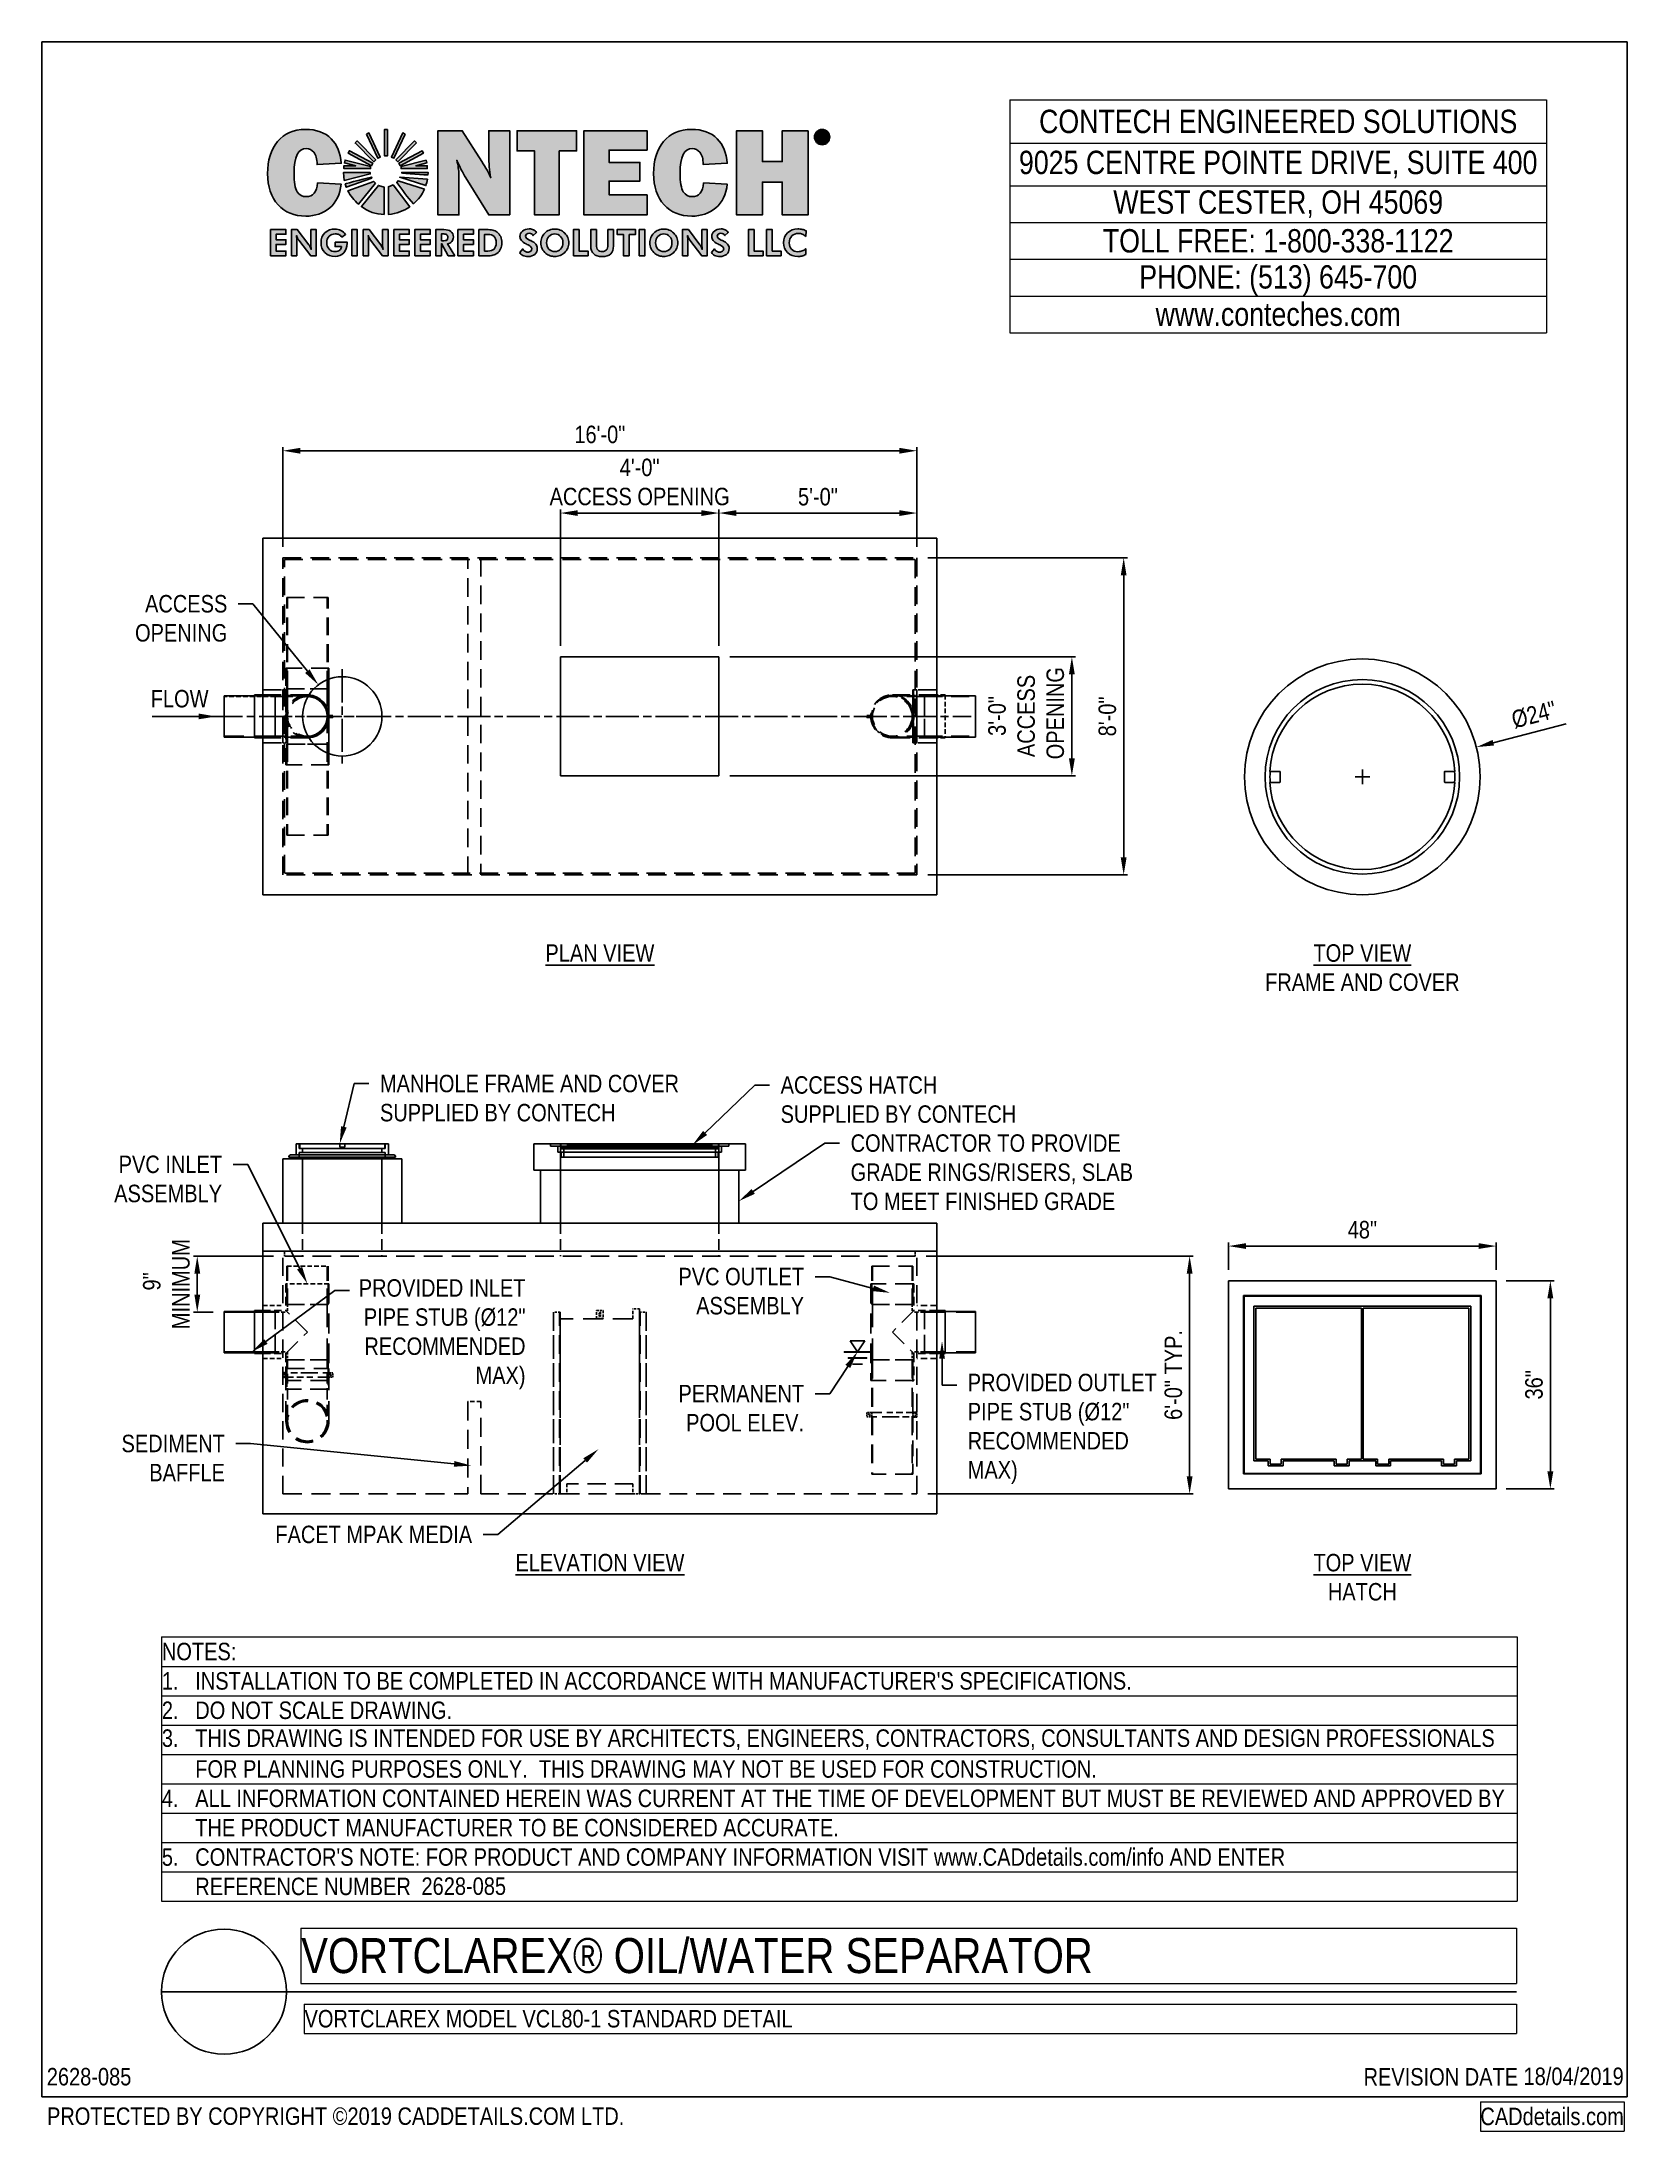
# Model space of a CAD drawing. Extents: x 0 to 216, y -5 to 280.
import ezdxf
from ezdxf import colors
from ezdxf.entities.mleader import LeaderData, LeaderLine
from ezdxf.math import Vec2, Vec3

# ---------------------------------------------------------------- set-up
doc = ezdxf.new("R2010")
doc.units = 0
doc.header["$LTSCALE"] = 10
doc.header["$MEASUREMENT"] = 0
doc.header["$PDMODE"] = 35
doc.linetypes.add('CHAIN', pattern=[0.7087, 0.4724, -0.0591, 0.1181, -0.0591])
doc.linetypes.add('HIDDEN2', pattern=[0.1875, 0.125, -0.0625])
doc.layers.get('0').update_dxf_attribs({"linetype": 'CONTINUOUS'})
doc.layers.get('Defpoints').update_dxf_attribs({"linetype": 'CONTINUOUS'})
for name, color, linetype in [('2628-LOGO$0$CADdetails-2-FINELIGHT', 2, 'CONTINUOUS'), ('2628-LOGO$0$CADdetails-7-VERYFINE', 7, 'CONTINUOUS'), ('2628-LOGO$0$CADdetails-9-EXTRAFINE', 9, 'CONTINUOUS'), ('2628-LOGO$0$CADdetails-FRAME', 7, 'CONTINUOUS'), ('CADdetails-1-FINE', 1, 'CONTINUOUS'), ('CADdetails-2-FINELIGHT', 2, 'CONTINUOUS'), ('CADdetails-7-VERYFINE', 7, 'CONTINUOUS'), ('CADdetails-9-EXTRAFINE', 9, 'CONTINUOUS')]:
    doc.layers.add(name, color=color, linetype=linetype)
doc.styles.add('2628-LOGO$0$CADdetails-DIMENSIONS', font='ARIALN.TTF', dxfattribs={"height": 2.38})
doc.styles.add('2628-LOGO$0$CADdetails-NOTES', font='ARIALN.TTF', dxfattribs={"height": 2.38})
doc.styles.add('CADdetails-DETAILTITLE', font='ARIALN.TTF', dxfattribs={"height": 4.77})
doc.styles.add('CADdetails-DIMENSIONS', font='ARIALN.TTF', dxfattribs={"height": 2.38})
doc.styles.add('CADdetails-NOTES', font='ARIALN.TTF', dxfattribs={"height": 2.38})
doc.dimstyles.new('CADdetails-DIM', dxfattribs={"dimtxt": 2.38, "dimasz": 2.38, "dimexe": 0.5, "dimexo": 1.5, "dimgap": 1, "dimtad": 1, "dimzin": 0, "dimdsep": 46, "dimtxsty": 'CADdetails-DIMENSIONS', "dimcen": 1, "dimclrd": 256, "dimclre": 256, "dimclrt": 256, "dimadec": 0, "dimazin": 0, "dimtfac": 1, "dimtofl": 0, "dimtmove": 0, "dimatfit": 3, "dimfxl": 1, "dimtolj": 1, "dimtzin": 0, "dimarcsym": 0})
doc.dimstyles.new('CADdetails-LEADER', dxfattribs={"dimtxt": 2.38, "dimasz": 2.38, "dimexe": 0.5, "dimexo": 1.5, "dimgap": 1, "dimtad": 1, "dimzin": 0, "dimdsep": 46, "dimtxsty": 'CADdetails-DIMENSIONS', "dimcen": 1, "dimclrd": 256, "dimclre": 256, "dimclrt": 256, "dimadec": 0, "dimazin": 0, "dimtfac": 1, "dimtofl": 0, "dimtmove": 0, "dimatfit": 3, "dimfxl": 1, "dimtolj": 1, "dimtzin": 0, "dimarcsym": 0})

msp = doc.modelspace()

# ---------------------------------------------------------------- texts
at = {"layer": 'CADdetails-2-FINELIGHT', "char_height": 2.38, "attachment_point": 2, "style": 'CADdetails-NOTES'}
for s, insert in [('{\\LPLAN VIEW}', (76.034, 157.032)), ('{\\LTOP VIEW\\P}FRAME AND COVER', (179.916, 157.032)), ('{\\LELEVATION VIEW}', (76.034, 73.97)), ('{\\LTOP VIEW\\P}HATCH', (179.916, 73.97))]:
    msp.add_mtext_dynamic_manual_height_columns(s, width=62.25396, gutter_width=3.516, heights=[0], dxfattribs=dict(at, insert=insert))
at = {"layer": 'CADdetails-7-VERYFINE', "insert": (14.841, 191.688), "char_height": 2.38, "attachment_point": 1, "style": 'CADdetails-NOTES'}
msp.add_mtext_dynamic_manual_height_columns('FLOW', width=6.79439, gutter_width=11.9, heights=[0], dxfattribs=at)

# ---------------------------------------------------------------- blocks, each defined once
blk = doc.blocks.new('*T46')
at = {"layer": 'Defpoints', "color": 8, "linetype": 'ByBlock', "lineweight": 0, "transparency": 16777216}
for p, q in [((0, 0), (73.1, 0)), ((0, 0), (0, -31.71)), ((73.1, 0), (73.1, -31.71)), ((0, -5.89), (73.1, -5.89)), ((0, -11.71), (73.1, -11.71)), ((0, -16.71), (73.1, -16.71)), ((0, -21.71), (73.1, -21.71)), ((0, -26.71), (73.1, -26.71)), ((0, -31.71), (73.1, -31.71))]:
    blk.add_line(p, q, dxfattribs=at)
at = {"layer": '2628-LOGO$0$CADdetails-2-FINELIGHT', "transparency": 16777216, "char_height": 3.18, "width": 72.9823, "style": '2628-LOGO$0$CADdetails-NOTES'}
for s, insert, attachment_point in [('CONTECH ENGINEERED SOLUTIONS', (36.55, -2.94), 5), ('9025 CENTRE POINTE DRIVE, SUITE 400 ', (36.55, -8.8), 5), ('WEST CESTER, OH 45069', (36.55, -14.21), 5), ('TOLL FREE: 1-800-338-1122', (36.55, -19.21), 5), ('PHONE: (513) 645-700', (36.55, -26.65), 8), ('www.conteches.com', (36.55, -29.21), 5)]:
    blk.add_mtext(s, dxfattribs=dict(at, insert=insert, attachment_point=attachment_point))
blk = doc.blocks.new('*T47')
at = {"layer": 'Defpoints', "color": 8, "linetype": 'ByBlock', "lineweight": 0, "transparency": 16777216}
for p, q in [((0, 0), (184.71, 0)), ((0, 0), (0, -36)), ((184.71, 0), (184.71, -36)), ((0, -4), (184.71, -4)), ((0, -8), (184.71, -8)), ((0, -12), (184.71, -12)), ((0, -16), (184.71, -16)), ((0, -20), (184.71, -20)), ((0, -24), (184.71, -24)), ((0, -28), (184.71, -28)), ((0, -32), (184.71, -32)), ((0, -36), (184.71, -36))]:
    blk.add_line(p, q, dxfattribs=at)
at = {"layer": '2628-LOGO$0$CADdetails-FRAME', "transparency": 16777216, "char_height": 2.38, "width": 184.5948, "attachment_point": 4, "style": '2628-LOGO$0$CADdetails-NOTES'}
for s, insert in [('NOTES:', (0.06, -2)), ("1.   INSTALLATION TO BE COMPLETED IN ACCORDANCE WITH MANUFACTURER'S SPECIFICATIONS.", (0.06, -6)), ('2.   DO NOT SCALE DRAWING.', (0.06, -10)), ('3.   THIS DRAWING IS INTENDED FOR USE BY ARCHITECTS, ENGINEERS, CONTRACTORS, CONSULTANTS AND DESIGN PROFESSIONALS', (0.06, -14)), ('      FOR PLANNING PURPOSES ONLY.  THIS DRAWING MAY NOT BE USED FOR CONSTRUCTION.', (0.06, -18)), ('4.   ALL INFORMATION CONTAINED HEREIN WAS CURRENT AT THE TIME OF DEVELOPMENT BUT MUST BE REVIEWED AND APPROVED BY', (0.06, -22)), ('      THE PRODUCT MANUFACTURER TO BE CONSIDERED ACCURATE.', (0.06, -26)), ("5.   CONTRACTOR'S NOTE: FOR PRODUCT AND COMPANY INFORMATION VISIT www.CADdetails.com/info AND ENTER", (0.06, -30)), ('      REFERENCE NUMBER', (0.06, -34))]:
    blk.add_mtext(s, dxfattribs=dict(at, insert=insert))
blk = doc.blocks.new('*T48')
at = {"layer": 'Defpoints', "color": 8, "linetype": 'ByBlock', "lineweight": 0, "transparency": 16777216}
for p, q in [((0, 0), (19.6, 0)), ((0, 0), (0, -4)), ((19.6, 0), (19.6, -4)), ((0, -4), (19.6, -4))]:
    blk.add_line(p, q, dxfattribs=at)
at = {"layer": '2628-LOGO$0$CADdetails-7-VERYFINE', "transparency": 16777216, "insert": (19.54, -2), "char_height": 2.38, "width": 19.4793, "attachment_point": 6, "style": '2628-LOGO$0$CADdetails-NOTES'}
blk.add_mtext('CADdetails.com', dxfattribs=at)
blk = doc.blocks.new('2628-LOGO')
at = {"layer": '2628-LOGO$0$CADdetails-9-EXTRAFINE', "true_color": 0x024385}
h = blk.add_hatch(color=156, dxfattribs=at)
h.dxf.hatch_style = 2
h.set_gradient(color1=(2, 67, 133), color2=(2, 67, 133), name='INVCYLINDER')
edge = h.paths.add_edge_path()
edge.add_spline(control_points=[(36.03, 265.49), (36.43, 265.49), (36.78, 265.32), (37.07, 264.98)], knot_values=[11, 11, 11, 11, 12, 12, 12, 12], degree=3, periodic=0)
edge.add_spline(control_points=[(37.07, 264.98), (37.36, 264.64), (37.51, 264.08), (37.51, 263.32)], knot_values=[10, 10, 10, 10, 11, 11, 11, 11], degree=3, periodic=0)
edge.add_spline(control_points=[(37.51, 263.32), (37.51, 263.32), (40.79, 263.49), (40.79, 263.49)], knot_values=[9.00001, 9.00001, 9.00001, 9.00001, 10, 10, 10, 10], degree=3, periodic=0)
edge.add_spline(control_points=[(40.79, 263.49), (40.69, 264.88), (40.23, 266), (39.41, 266.83)], knot_values=[8, 8, 8, 8, 9, 9, 9, 9], degree=3, periodic=0)
edge.add_spline(control_points=[(39.41, 266.83), (38.6, 267.67), (37.43, 268.09), (35.92, 268.09)], knot_values=[7, 7, 7, 7, 8, 8, 8, 8], degree=3, periodic=0)
edge.add_spline(control_points=[(35.92, 268.09), (34.29, 268.09), (33.03, 267.54), (32.12, 266.44)], knot_values=[6, 6, 6, 6, 7, 7, 7, 7], degree=3, periodic=0)
edge.add_spline(control_points=[(32.12, 266.44), (31.21, 265.34), (30.76, 263.89), (30.76, 262.09)], knot_values=[5, 5, 5, 5, 6, 6, 6, 6], degree=3, periodic=0)
edge.add_spline(control_points=[(30.76, 262.09), (30.76, 260.28), (31.24, 258.85), (32.19, 257.82)], knot_values=[4, 4, 4, 4, 5, 5, 5, 5], degree=3, periodic=0)
edge.add_spline(control_points=[(32.19, 257.82), (33.15, 256.79), (34.41, 256.28), (35.96, 256.28)], knot_values=[3, 3, 3, 3, 4, 4, 4, 4], degree=3, periodic=0)
edge.add_spline(control_points=[(35.96, 256.28), (37.26, 256.28), (38.35, 256.65), (39.24, 257.4)], knot_values=[2, 2, 2, 2, 3, 3, 3, 3], degree=3, periodic=0)
edge.add_spline(control_points=[(39.24, 257.4), (40.12, 258.15), (40.64, 259.23), (40.79, 260.64)], knot_values=[1, 1, 1, 1, 2, 2, 2, 2], degree=3, periodic=0)
edge.add_spline(control_points=[(40.79, 260.64), (40.79, 260.64), (37.58, 260.83), (37.58, 260.83)], knot_values=[0.00001, 0.00001, 0.00001, 0.00001, 1, 1, 1, 1], degree=3, periodic=0)
edge.add_spline(control_points=[(37.58, 260.83), (37.47, 259.57), (36.95, 258.93), (36.02, 258.93)], knot_values=[15, 15, 15, 15, 16, 16, 16, 16], degree=3, periodic=0)
edge.add_spline(control_points=[(36.02, 258.93), (35.49, 258.93), (35.09, 259.16), (34.8, 259.6)], knot_values=[14, 14, 14, 14, 15, 15, 15, 15], degree=3, periodic=0)
edge.add_spline(control_points=[(34.8, 259.6), (34.51, 260.05), (34.37, 260.9), (34.37, 262.15)], knot_values=[13, 13, 13, 13, 14, 14, 14, 14], degree=3, periodic=0)
edge.add_spline(control_points=[(34.37, 262.15), (34.37, 264.38), (34.92, 265.49), (36.03, 265.49)], knot_values=[12, 12, 12, 12, 13, 13, 13, 13], degree=3, periodic=0)
at = {"layer": '2628-LOGO$0$CADdetails-9-EXTRAFINE', "true_color": 0x387c2b}
h = blk.add_hatch(color=97, dxfattribs=at)
h.set_gradient(color1=(56, 124, 43), color2=(56, 124, 43), tint=1, name='INVCYLINDER')
h.paths.add_polyline_path([(42.78, 263.11), (41.17, 263.11), (41.17, 262.72), (44.8, 262.72), (44.8, 262.99), (41.33, 263.88), (41.24, 263.5)])
h.paths.add_polyline_path([(41.74, 264.81), (44.9, 263.11), (45.08, 263.45), (41.92, 265.15)])
h.paths.add_polyline_path([(42.69, 266.22), (45.22, 263.66), (45.49, 263.93), (42.96, 266.49)])
h.paths.add_polyline_path([(44.23, 267.41), (45.77, 264.14), (46.11, 264.3), (44.57, 267.58)])
h.paths.add_polyline_path([(50.96, 263.11), (52.52, 263.11), (52.52, 262.72), (48.94, 262.72), (48.94, 262.99), (52.36, 263.85), (52.44, 263.49)])
h.paths.add_polyline_path([(52, 264.81), (48.84, 263.11), (48.66, 263.45), (51.82, 265.15)])
h.paths.add_polyline_path([(51.05, 266.22), (48.52, 263.66), (48.25, 263.93), (50.78, 266.49)])
h.paths.add_polyline_path([(49.51, 267.41), (47.97, 264.14), (47.63, 264.3), (49.17, 267.58)])
h.paths.add_polyline_path([(47.08, 268.06), (47.08, 264.44), (46.7, 264.44), (46.7, 268.06)])
edge = h.paths.add_edge_path()
edge.add_spline(control_points=[(46.66, 256.47), (45.52, 256.48), (44.39, 256.88), (43.55, 257.55), (43.55, 257.55), (45.86, 260.44), (45.86, 260.44), (45.86, 260.44), (46.66, 260.18), (46.66, 260.18), (46.66, 260.18), (46.66, 256.47), (46.66, 256.47), (46.66, 256.47), (46.66, 256.47), (46.66, 256.47)], knot_values=[0, 0, 0, 0, 1, 1, 1, 2, 2, 2, 3, 3, 3, 4, 4, 4, 5, 5, 5, 5], degree=3, periodic=0)
edge = h.paths.add_edge_path()
edge.add_spline(control_points=[(50.12, 257.51), (49.28, 256.93), (48.31, 256.57), (47.22, 256.48), (47.22, 256.48), (47.22, 260.24), (47.22, 260.24), (47.22, 260.24), (47.86, 260.49), (47.86, 260.49), (47.86, 260.49), (50.12, 257.51), (50.12, 257.51), (50.12, 257.51), (50.12, 257.51), (50.12, 257.51)], knot_values=[0, 0, 0, 0, 1, 1, 1, 2, 2, 2, 3, 3, 3, 4, 4, 4, 5, 5, 5, 5], degree=3, periodic=0)
edge = h.paths.add_edge_path()
edge.add_spline(control_points=[(45.45, 260.74), (45.45, 260.74), (43.14, 257.87), (43.14, 257.87), (42.57, 258.37), (42.04, 259.06), (41.7, 259.7), (41.7, 259.7), (45.22, 260.97), (45.22, 260.97), (45.22, 260.97), (45.45, 260.74), (45.45, 260.74), (45.45, 260.74), (45.45, 260.74), (45.45, 260.74)], knot_values=[0, 0, 0, 0, 1, 1, 1, 2, 2, 2, 3, 3, 3, 4, 4, 4, 5, 5, 5, 5], degree=3, periodic=0)
edge = h.paths.add_edge_path()
edge.add_spline(control_points=[(52.13, 259.93), (51.87, 259.2), (51.32, 258.5), (50.63, 257.93), (49.83, 258.81), (49.1, 259.87), (48.35, 260.82), (48.35, 260.82), (48.54, 261.07), (48.54, 261.07), (48.54, 261.07), (52.13, 259.93), (52.13, 259.93), (52.13, 259.93), (52.13, 259.93), (52.13, 259.93)], knot_values=[0, 0, 0, 0, 1, 1, 1, 2, 2, 2, 3, 3, 3, 4, 4, 4, 5, 5, 5, 5], degree=3, periodic=0)
edge = h.paths.add_edge_path()
edge.add_spline(control_points=[(44.96, 261.4), (44.96, 261.4), (41.49, 260.17), (41.49, 260.17), (41.42, 260.29), (41.38, 260.48), (41.35, 260.66), (41.34, 260.66), (44.9, 261.56), (44.9, 261.56), (44.9, 261.56), (44.96, 261.4), (44.96, 261.4), (44.96, 261.4), (44.96, 261.4), (44.96, 261.4)], knot_values=[0, 0, 0, 0, 1, 1, 1, 2, 2, 2, 3, 3, 3, 4, 4, 4, 5, 5, 5, 5], degree=3, periodic=0)
edge = h.paths.add_edge_path()
edge.add_spline(control_points=[(52.54, 261.28), (52.51, 261), (52.4, 260.68), (52.33, 260.4), (52.33, 260.4), (48.77, 261.54), (48.77, 261.54), (48.77, 261.54), (52.54, 261.28), (52.54, 261.28), (52.54, 261.28), (52.54, 261.28), (52.54, 261.28)], knot_values=[0, 0, 0, 0, 1, 1, 1, 2, 2, 2, 3, 3, 3, 4, 4, 4, 4], degree=3, periodic=0)
edge = h.paths.add_edge_path()
edge.add_spline(control_points=[(44.73, 262.21), (44.74, 262.21), (44.76, 262.06), (44.76, 262), (44.76, 262), (41.21, 261.11), (41.21, 261.11), (41.21, 261.11), (41.11, 262.21), (41.11, 262.21), (41.12, 262.21), (44.73, 262.21), (44.73, 262.21), (44.73, 262.21), (44.73, 262.21), (44.73, 262.21)], knot_values=[0, 0, 0, 0, 1, 1, 1, 2, 2, 2, 3, 3, 3, 4, 4, 4, 5, 5, 5, 5], degree=3, periodic=0)
edge = h.paths.add_edge_path()
edge.add_spline(control_points=[(52.61, 261.84), (52.61, 261.84), (49.04, 262.11), (49.04, 262.13), (49.04, 262.13), (49.03, 262.21), (49.03, 262.21), (49.03, 262.21), (52.62, 262.21), (52.62, 262.21), (52.62, 262.21), (52.61, 261.84), (52.61, 261.84), (52.61, 261.84), (52.61, 261.84), (52.61, 261.84)], knot_values=[0, 0, 0, 0, 1, 1, 1, 2, 2, 2, 3, 3, 3, 4, 4, 4, 5, 5, 5, 5], degree=3, periodic=0)
at = {"layer": '2628-LOGO$0$CADdetails-9-EXTRAFINE', "true_color": 0x024385}
h = blk.add_hatch(color=156, dxfattribs=at)
h.dxf.hatch_style = 2
h.set_gradient(color1=(2, 67, 133), color2=(2, 67, 133), name='INVCYLINDER')
edge = h.paths.add_edge_path()
edge.add_spline(control_points=[(53.96, 256.42), (53.96, 256.42), (53.96, 256.42), (53.96, 267.88), (53.96, 267.88), (53.96, 267.88), (57.29, 267.88), (57.29, 267.88), (57.29, 267.88), (59.96, 263.68), (59.96, 263.68), (60.49, 262.85), (60.89, 262.12), (61.17, 261.48), (60.99, 262.46), (60.9, 263.47), (60.9, 264.49), (60.9, 264.49), (60.9, 267.88), (60.9, 267.88), (60.9, 267.88), (63.76, 267.88), (63.76, 267.88), (63.76, 267.88), (63.76, 256.42), (63.76, 256.42), (63.76, 256.42), (60.9, 256.42), (60.9, 256.42), (60.9, 256.42), (57.76, 261.48), (57.76, 261.48), (57.36, 262.13), (56.95, 262.92), (56.54, 263.85), (56.72, 263.11), (56.82, 262.49), (56.82, 261.97), (56.82, 261.97), (56.82, 256.42), (56.82, 256.42), (56.82, 256.42), (53.96, 256.42), (53.96, 256.42), (53.96, 256.42)], knot_values=[0, 0, 0, 0, 0.5, 0.5, 1, 1, 1, 2, 2, 2, 3, 3, 3, 4, 4, 4, 5, 5, 5, 6, 6, 6, 7, 7, 7, 8, 8, 8, 9, 9, 9, 10, 10, 10, 11, 11, 11, 12, 12, 12, 13, 13, 13, 14, 14, 14, 14], degree=3, periodic=0)
h = blk.add_hatch(color=156, dxfattribs=at)
h.dxf.hatch_style = 2
h.set_gradient(color1=(2, 67, 133), color2=(2, 67, 133), name='INVCYLINDER')
h.paths.add_polyline_path([(70.47, 265.14), (70.47, 256.42), (67.14, 256.42), (67.14, 265.14), (64.76, 265.14), (64.76, 267.88), (72.85, 267.88), (72.85, 265.14)])
h = blk.add_hatch(color=156, dxfattribs=at)
h.dxf.hatch_style = 2
h.set_gradient(color1=(2, 67, 133), color2=(2, 67, 133), name='INVCYLINDER')
h.paths.add_polyline_path([(82.47, 259.16), (82.47, 256.42), (73.85, 256.42), (73.85, 267.88), (82.47, 267.88), (82.47, 265.24), (77.3, 265.24), (77.3, 263.57), (81.48, 263.57), (81.48, 261.03), (77.3, 261.03), (77.3, 259.16)])
h = blk.add_hatch(color=156, dxfattribs=at)
h.dxf.hatch_style = 2
h.set_gradient(color1=(2, 67, 133), color2=(2, 67, 133), name='INVCYLINDER')
edge = h.paths.add_edge_path()
edge.add_spline(control_points=[(88.63, 265.46), (89.02, 265.46), (89.37, 265.28), (89.66, 264.94)], knot_values=[11, 11, 11, 11, 12, 12, 12, 12], degree=3, periodic=0)
edge.add_spline(control_points=[(89.66, 264.94), (89.96, 264.6), (90.11, 264.05), (90.11, 263.28)], knot_values=[10, 10, 10, 10, 11, 11, 11, 11], degree=3, periodic=0)
edge.add_spline(control_points=[(90.11, 263.28), (90.11, 263.28), (93.39, 263.46), (93.39, 263.46)], knot_values=[9.00001, 9.00001, 9.00001, 9.00001, 10, 10, 10, 10], degree=3, periodic=0)
edge.add_spline(control_points=[(93.39, 263.46), (93.28, 264.85), (92.82, 265.96), (92.01, 266.8)], knot_values=[8, 8, 8, 8, 9, 9, 9, 9], degree=3, periodic=0)
edge.add_spline(control_points=[(92.01, 266.8), (91.19, 267.64), (90.03, 268.06), (88.51, 268.06)], knot_values=[7, 7, 7, 7, 8, 8, 8, 8], degree=3, periodic=0)
edge.add_spline(control_points=[(88.51, 268.06), (86.89, 268.06), (85.62, 267.51), (84.71, 266.4)], knot_values=[6, 6, 6, 6, 7, 7, 7, 7], degree=3, periodic=0)
edge.add_spline(control_points=[(84.71, 266.4), (83.81, 265.3), (83.35, 263.85), (83.35, 262.05)], knot_values=[5, 5, 5, 5, 6, 6, 6, 6], degree=3, periodic=0)
edge.add_spline(control_points=[(83.35, 262.05), (83.35, 260.24), (83.83, 258.82), (84.79, 257.79)], knot_values=[4, 4, 4, 4, 5, 5, 5, 5], degree=3, periodic=0)
edge.add_spline(control_points=[(84.79, 257.79), (85.75, 256.76), (87, 256.24), (88.56, 256.24)], knot_values=[3, 3, 3, 3, 4, 4, 4, 4], degree=3, periodic=0)
edge.add_spline(control_points=[(88.56, 256.24), (89.85, 256.24), (90.94, 256.62), (91.83, 257.37)], knot_values=[2, 2, 2, 2, 3, 3, 3, 3], degree=3, periodic=0)
edge.add_spline(control_points=[(91.83, 257.37), (92.72, 258.12), (93.24, 259.2), (93.39, 260.6)], knot_values=[1, 1, 1, 1, 2, 2, 2, 2], degree=3, periodic=0)
edge.add_spline(control_points=[(93.39, 260.6), (93.39, 260.6), (90.17, 260.79), (90.17, 260.79)], knot_values=[0.00001, 0.00001, 0.00001, 0.00001, 1, 1, 1, 1], degree=3, periodic=0)
edge.add_spline(control_points=[(90.17, 260.79), (90.06, 259.53), (89.54, 258.9), (88.61, 258.9)], knot_values=[15, 15, 15, 15, 16, 16, 16, 16], degree=3, periodic=0)
edge.add_spline(control_points=[(88.61, 258.9), (88.09, 258.9), (87.69, 259.12), (87.4, 259.57)], knot_values=[14, 14, 14, 14, 15, 15, 15, 15], degree=3, periodic=0)
edge.add_spline(control_points=[(87.4, 259.57), (87.11, 260.02), (86.96, 260.86), (86.96, 262.11)], knot_values=[13, 13, 13, 13, 14, 14, 14, 14], degree=3, periodic=0)
edge.add_spline(control_points=[(86.96, 262.11), (86.96, 264.34), (87.52, 265.46), (88.63, 265.46)], knot_values=[12, 12, 12, 12, 13, 13, 13, 13], degree=3, periodic=0)
h = blk.add_hatch(color=156, dxfattribs=at)
h.dxf.hatch_style = 2
h.set_gradient(color1=(2, 67, 133), color2=(2, 67, 133), name='INVCYLINDER')
h.paths.add_polyline_path([(104.4, 267.88), (104.4, 256.42), (100.88, 256.42), (100.88, 260.88), (98.19, 260.88), (98.19, 256.42), (94.67, 256.42), (94.67, 267.88), (98.19, 267.88), (98.19, 263.67), (100.88, 263.67), (100.88, 267.88)])
h = blk.add_hatch(color=156, dxfattribs=at)
h.dxf.hatch_style = 2
h.set_gradient(color1=(2, 67, 133), color2=(2, 67, 133), name='INVCYLINDER')
edge = h.paths.add_edge_path()
edge.add_spline(control_points=[(106.31, 268.06), (106.46, 268.06), (106.59, 268.03), (106.72, 267.98), (106.85, 267.93), (106.96, 267.85), (107.06, 267.75), (107.15, 267.65), (107.23, 267.54), (107.28, 267.42), (107.33, 267.29), (107.35, 267.16), (107.35, 267.02), (107.35, 266.88), (107.33, 266.74), (107.28, 266.62), (107.23, 266.49), (107.15, 266.38), (107.05, 266.28), (106.95, 266.18), (106.84, 266.11), (106.71, 266.06), (106.58, 266), (106.45, 265.98), (106.31, 265.98), (106.18, 265.98), (106.04, 266), (105.91, 266.06), (105.79, 266.11), (105.68, 266.19), (105.57, 266.29), (105.48, 266.39), (105.4, 266.5), (105.35, 266.63), (105.3, 266.75), (105.27, 266.88), (105.27, 267.02), (105.27, 267.16), (105.3, 267.29), (105.35, 267.42), (105.41, 267.55), (105.49, 267.66), (105.59, 267.76), (105.69, 267.86), (105.79, 267.93), (105.92, 267.98), (106.04, 268.03), (106.17, 268.06), (106.31, 268.06)], knot_values=[0, 0, 0, 0, 1, 1, 1, 2, 2, 2, 3, 3, 3, 4, 4, 4, 5, 5, 5, 6, 6, 6, 7, 7, 7, 8, 8, 8, 9, 9, 9, 10, 10, 10, 11, 11, 11, 12, 12, 12, 13, 13, 13, 14, 14, 14, 15, 15, 15, 16, 16, 16, 16], degree=3, periodic=0)
edge = h.paths.add_edge_path(flags=16)
edge.add_spline(control_points=[(106.31, 267.9), (106.19, 267.9), (106.08, 267.88), (105.98, 267.84), (105.87, 267.8), (105.78, 267.73), (105.7, 267.65), (105.61, 267.56), (105.54, 267.46), (105.5, 267.36), (105.45, 267.25), (105.43, 267.13), (105.43, 267.02), (105.43, 266.9), (105.45, 266.79), (105.5, 266.68), (105.54, 266.58), (105.6, 266.48), (105.69, 266.4), (105.77, 266.31), (105.87, 266.25), (105.97, 266.2), (106.08, 266.16), (106.19, 266.13), (106.3, 266.13), (106.42, 266.13), (106.54, 266.16), (106.65, 266.2), (106.76, 266.24), (106.85, 266.31), (106.94, 266.39), (107.02, 266.47), (107.09, 266.57), (107.13, 266.67), (107.18, 266.78), (107.2, 266.89), (107.2, 267), (107.2, 267.13), (107.18, 267.24), (107.14, 267.35), (107.09, 267.46), (107.03, 267.55), (106.95, 267.64), (106.86, 267.72), (106.76, 267.79), (106.66, 267.84), (106.55, 267.88), (106.44, 267.9), (106.31, 267.9)], knot_values=[0, 0, 0, 0, 1, 1, 1, 2, 2, 2, 3, 3, 3, 4, 4, 4, 5, 5, 5, 6, 6, 6, 7, 7, 7, 8, 8, 8, 9, 9, 9, 10, 10, 10, 11, 11, 11, 12, 12, 12, 13, 13, 13, 14, 14, 14, 15, 15, 15, 16, 16, 16, 16], degree=3, periodic=0)
h = blk.add_hatch(color=156, dxfattribs=at)
h.dxf.hatch_style = 2
h.set_gradient(color1=(2, 67, 133), color2=(2, 67, 133), name='INVCYLINDER')
edge = h.paths.add_edge_path()
edge.add_spline(control_points=[(105.89, 267.62), (105.89, 267.62), (106.34, 267.62), (106.34, 267.62), (106.5, 267.62), (106.62, 267.59), (106.71, 267.54), (106.79, 267.49), (106.83, 267.41), (106.83, 267.3), (106.83, 267.22), (106.81, 267.15), (106.77, 267.09), (106.72, 267.04), (106.66, 267), (106.57, 266.98), (106.57, 266.98), (106.83, 266.46), (106.83, 266.46), (106.83, 266.46), (106.55, 266.46), (106.55, 266.46), (106.55, 266.46), (106.32, 266.94), (106.32, 266.94), (106.32, 266.94), (106.14, 266.94), (106.14, 266.94), (106.14, 266.94), (106.14, 266.46), (106.14, 266.46), (106.14, 266.46), (105.89, 266.46), (105.89, 266.46), (105.89, 266.46), (105.89, 267.62), (105.89, 267.62)], knot_values=[0, 0, 0, 0, 1, 1, 1, 2, 2, 2, 3, 3, 3, 4, 4, 4, 5, 5, 5, 6, 6, 6, 7, 7, 7, 8, 8, 8, 9, 9, 9, 10, 10, 10, 11, 11, 11, 12, 12, 12, 12], degree=3, periodic=0)
edge = h.paths.add_edge_path(flags=16)
edge.add_spline(control_points=[(106.14, 267.46), (106.14, 267.46), (106.14, 267.1), (106.14, 267.1), (106.14, 267.1), (106.31, 267.1), (106.31, 267.1), (106.4, 267.1), (106.47, 267.11), (106.51, 267.14), (106.55, 267.17), (106.58, 267.21), (106.58, 267.28), (106.58, 267.34), (106.55, 267.39), (106.51, 267.42), (106.46, 267.45), (106.39, 267.46), (106.29, 267.46), (106.29, 267.46), (106.14, 267.46), (106.14, 267.46)], knot_values=[0, 0, 0, 0, 1, 1, 1, 2, 2, 2, 3, 3, 3, 4, 4, 4, 5, 5, 5, 6, 6, 6, 7, 7, 7, 7], degree=3, periodic=0)
h = blk.add_hatch(color=156, dxfattribs=at)
h.dxf.hatch_style = 2
h.set_gradient(color1=(2, 67, 133), color2=(2, 67, 133), name='INVCYLINDER')
h.paths.add_polyline_path([(31.16, 250.84), (31.16, 254.41), (33.26, 254.41), (33.26, 253.77), (31.92, 253.77), (31.92, 253.03), (33.26, 253.03), (33.26, 252.38), (31.92, 252.38), (31.92, 251.49), (33.26, 251.49), (33.26, 250.84)])
h = blk.add_hatch(color=156, dxfattribs=at)
h.dxf.hatch_style = 2
h.set_gradient(color1=(2, 67, 133), color2=(2, 67, 133), name='INVCYLINDER')
edge = h.paths.add_edge_path()
edge.add_spline(control_points=[(37.39, 250.84), (37.39, 250.84), (37.39, 250.84), (36.64, 250.84), (36.64, 250.84), (36.64, 250.84), (35.01, 252.96), (35.01, 252.96), (34.97, 253.02), (34.92, 253.1), (34.86, 253.2), (34.81, 253.31), (34.75, 253.44), (34.69, 253.59), (34.71, 253.48), (34.72, 253.38), (34.73, 253.28), (34.74, 253.17), (34.74, 253.04), (34.74, 252.88), (34.74, 252.88), (34.74, 250.84), (34.74, 250.84), (34.74, 250.84), (34.01, 250.84), (34.01, 250.84), (34.01, 250.84), (34.01, 254.41), (34.01, 254.41), (34.01, 254.41), (34.81, 254.41), (34.81, 254.41), (34.81, 254.41), (36.39, 252.33), (36.39, 252.33), (36.43, 252.27), (36.48, 252.19), (36.54, 252.08), (36.59, 251.98), (36.65, 251.85), (36.71, 251.71), (36.69, 251.81), (36.68, 251.92), (36.67, 252.02), (36.66, 252.13), (36.66, 252.26), (36.66, 252.41), (36.66, 252.41), (36.66, 254.41), (36.66, 254.41), (36.66, 254.41), (37.39, 254.41), (37.39, 254.41), (37.39, 254.41), (37.39, 250.84), (37.39, 250.84), (37.39, 250.84)], knot_values=[0, 0, 0, 0, 0.5, 0.5, 1, 1, 1, 2, 2, 2, 3, 3, 3, 4, 4, 4, 5, 5, 5, 6, 6, 6, 7, 7, 7, 8, 8, 8, 9, 9, 9, 10, 10, 10, 11, 11, 11, 12, 12, 12, 13, 13, 13, 14, 14, 14, 15, 15, 15, 16, 16, 16, 17, 17, 17, 18, 18, 18, 18], degree=3, periodic=0)
h = blk.add_hatch(color=156, dxfattribs=at)
h.dxf.hatch_style = 2
h.set_gradient(color1=(2, 67, 133), color2=(2, 67, 133), name='INVCYLINDER')
edge = h.paths.add_edge_path(flags=17)
edge.add_spline(control_points=[(40.82, 252.05), (40.82, 252.05), (40.82, 252.05), (40.82, 252.05)], knot_values=[20, 20, 20, 20, 20.00003, 20.00003, 20.00003, 20.00003], degree=3, periodic=0)
edge = h.paths.add_edge_path(flags=16)
edge.add_spline(control_points=[(41.4, 253.76), (41.4, 253.76), (41.4, 253.76), (41.4, 253.76)], knot_values=[11, 11, 11, 11, 11.00001, 11.00001, 11.00001, 11.00001], degree=3, periodic=0)
edge = h.paths.add_edge_path(flags=16)
edge.add_spline(control_points=[(39.96, 252.72), (39.96, 252.72), (39.96, 252.72), (39.96, 252.72), (39.96, 252.72), (39.96, 252.72), (39.96, 252.72)], knot_values=[0, 0, 0, 0, 0.00001, 0.00001, 0.00001, 0.00004, 0.00004, 0.00004, 0.00004], degree=3, periodic=0)
edge = h.paths.add_edge_path(flags=16)
edge.add_spline(control_points=[(40.82, 252.05), (40.82, 252.05), (40.82, 252.05), (40.82, 252.05)], knot_values=[20, 20, 20, 20, 20.00003, 20.00003, 20.00003, 20.00003], degree=3, periodic=0)
edge = h.paths.add_edge_path(flags=17)
edge.add_spline(control_points=[(41.4, 253.76), (41.4, 253.76), (41.4, 253.76), (41.4, 253.76)], knot_values=[11, 11, 11, 11, 11.00001, 11.00001, 11.00001, 11.00001], degree=3, periodic=0)
edge = h.paths.add_edge_path(flags=16)
edge.add_spline(control_points=[(39.96, 252.72), (39.96, 252.72), (39.96, 252.72), (39.96, 252.72), (39.96, 252.72), (39.96, 252.72), (39.96, 252.72)], knot_values=[0, 0, 0, 0, 0.00001, 0.00001, 0.00001, 0.00004, 0.00004, 0.00004, 0.00004], degree=3, periodic=0)
edge = h.paths.add_edge_path()
edge.add_spline(control_points=[(39.96, 252.72), (39.96, 252.72), (41.59, 252.72), (41.59, 252.72), (41.59, 252.7), (41.59, 252.68), (41.59, 252.65), (41.59, 252.63), (41.59, 252.59), (41.59, 252.54), (41.59, 252.01), (41.44, 251.57), (41.14, 251.24), (40.83, 250.91), (40.43, 250.74), (39.95, 250.74), (39.39, 250.74), (38.94, 250.92), (38.58, 251.27), (38.22, 251.63), (38.04, 252.08), (38.04, 252.62), (38.04, 253.16), (38.22, 253.61), (38.58, 253.96), (38.94, 254.32), (39.4, 254.49), (39.95, 254.49), (40.24, 254.49), (40.51, 254.43), (40.75, 254.31), (40.99, 254.19), (41.21, 254), (41.4, 253.76), (41.4, 253.76), (40.88, 253.38), (40.88, 253.38), (40.76, 253.54), (40.62, 253.66), (40.48, 253.73), (40.34, 253.8), (40.17, 253.83), (39.99, 253.83), (39.64, 253.83), (39.35, 253.72), (39.14, 253.5), (38.93, 253.28), (38.82, 252.99), (38.82, 252.62), (38.82, 252.26), (38.93, 251.97), (39.14, 251.75), (39.35, 251.52), (39.63, 251.41), (39.97, 251.41), (40.22, 251.41), (40.43, 251.47), (40.58, 251.59), (40.74, 251.71), (40.82, 251.86), (40.82, 252.05), (40.82, 252.05), (40.82, 252.09), (40.82, 252.09), (40.82, 252.09), (39.96, 252.09), (39.96, 252.09), (39.96, 252.09), (39.96, 252.72), (39.96, 252.72)], knot_values=[0, 0, 0, 0, 1, 1, 1, 2, 2, 2, 3, 3, 3, 4, 4, 4, 5, 5, 5, 6, 6, 6, 7, 7, 7, 8, 8, 8, 9, 9, 9, 10, 10, 10, 11, 11, 11, 12, 12, 12, 13, 13, 13, 14, 14, 14, 15, 15, 15, 16, 16, 16, 17, 17, 17, 18, 18, 18, 19, 19, 19, 20, 20, 20, 21, 21, 21, 22, 22, 22, 23, 23, 23, 23], degree=3, periodic=0)
edge = h.paths.add_edge_path(flags=17)
edge.add_spline(control_points=[(41.59, 252.61), (41.59, 252.59), (41.59, 252.57), (41.59, 252.54)], knot_values=[2.5, 2.5, 2.5, 2.5, 3, 3, 3, 3], degree=3, periodic=0)
edge.add_spline(control_points=[(41.59, 252.54), (41.59, 252.59), (41.59, 252.63), (41.59, 252.65)], knot_values=[2, 2, 2, 2, 3, 3, 3, 3], degree=3, periodic=0)
edge.add_spline(control_points=[(41.59, 252.65), (41.59, 252.64), (41.59, 252.63), (41.59, 252.61)], knot_values=[2, 2, 2, 2, 2.5, 2.5, 2.5, 2.5], degree=3, periodic=0)
edge = h.paths.add_edge_path(flags=17)
edge.add_spline(control_points=[(41.59, 252.69), (41.59, 252.7), (41.59, 252.71), (41.59, 252.72), (41.59, 252.72), (41.59, 252.72), (41.59, 252.72)], knot_values=[0.998044, 0.998044, 0.998044, 0.998044, 1.498044, 1.498044, 1.498044, 1.5, 1.5, 1.5, 1.5], degree=3, periodic=0)
edge.add_spline(control_points=[(41.59, 252.72), (41.59, 252.7), (41.59, 252.68), (41.59, 252.65)], knot_values=[1, 1, 1, 1, 2, 2, 2, 2], degree=3, periodic=0)
edge.add_spline(control_points=[(41.59, 252.69), (41.59, 252.68), (41.59, 252.67), (41.59, 252.65)], knot_values=[1.5, 1.5, 1.5, 1.5, 2, 2, 2, 2], degree=3, periodic=0)
edge = h.paths.add_edge_path(flags=17)
edge.add_spline(control_points=[(39.96, 252.72), (39.96, 252.72), (41.59, 252.72), (41.59, 252.72)], knot_values=[0.00001, 0.00001, 0.00001, 0.00001, 1, 1, 1, 1], degree=3, periodic=0)
edge.add_spline(control_points=[(39.96, 252.72), (39.96, 252.72), (40.17, 252.72), (40.43, 252.72)], knot_values=[0.00001, 0.00001, 0.00001, 0.00001, 0.356658, 0.356658, 0.356658, 0.356658], degree=3, periodic=0)
edge.add_spline(control_points=[(40.43, 252.72), (40.59, 252.72), (40.76, 252.72), (40.93, 252.72)], knot_values=[0.356658, 0.356658, 0.356658, 0.356658, 0.564538, 0.564538, 0.564538, 0.564538], degree=3, periodic=0)
edge.add_spline(control_points=[(40.93, 252.72), (41.08, 252.72), (41.22, 252.72), (41.33, 252.72)], knot_values=[0.564538, 0.564538, 0.564538, 0.564538, 0.750003, 0.750003, 0.750003, 0.750003], degree=3, periodic=0)
edge.add_spline(control_points=[(41.33, 252.72), (41.41, 252.72), (41.47, 252.72), (41.52, 252.72)], knot_values=[0.750003, 0.750003, 0.750003, 0.750003, 0.875001, 0.875001, 0.875001, 0.875001], degree=3, periodic=0)
edge.add_spline(control_points=[(41.52, 252.72), (41.54, 252.72), (41.56, 252.72), (41.57, 252.72)], knot_values=[0.875001, 0.875001, 0.875001, 0.875001, 0.937501, 0.937501, 0.937501, 0.937501], degree=3, periodic=0)
edge.add_spline(control_points=[(41.57, 252.72), (41.58, 252.72), (41.58, 252.72), (41.58, 252.72)], knot_values=[0.937501, 0.937501, 0.937501, 0.937501, 0.96875, 0.96875, 0.96875, 0.96875], degree=3, periodic=0)
edge.add_spline(control_points=[(41.58, 252.72), (41.58, 252.72), (41.59, 252.72), (41.59, 252.72)], knot_values=[0.96875, 0.96875, 0.96875, 0.96875, 0.984375, 0.984375, 0.984375, 0.984375], degree=3, periodic=0)
edge.add_spline(control_points=[(41.59, 252.72), (41.59, 252.72), (41.59, 252.72), (41.59, 252.72)], knot_values=[0.984375, 0.984375, 0.984375, 0.984375, 0.992188, 0.992188, 0.992188, 0.992188], degree=3, periodic=0)
edge.add_spline(control_points=[(41.59, 252.72), (41.59, 252.72), (41.59, 252.72), (41.59, 252.72)], knot_values=[0.992188, 0.992188, 0.992188, 0.992188, 0.998044, 0.998044, 0.998044, 0.998044], degree=3, periodic=0)
edge = h.paths.add_edge_path(flags=17)
edge.add_spline(control_points=[(40.24, 251.44), (40.18, 251.43), (40.13, 251.42), (40.07, 251.42)], knot_values=[18.125, 18.125, 18.125, 18.125, 18.375, 18.375, 18.375, 18.375], degree=3, periodic=0)
edge.add_spline(control_points=[(40.07, 251.42), (40.04, 251.41), (40, 251.41), (39.97, 251.41)], knot_values=[18, 18, 18, 18, 18.125, 18.125, 18.125, 18.125], degree=3, periodic=0)
edge.add_spline(control_points=[(39.97, 251.41), (40.22, 251.41), (40.43, 251.47), (40.58, 251.59)], knot_values=[18, 18, 18, 18, 19, 19, 19, 19], degree=3, periodic=0)
edge.add_spline(control_points=[(40.58, 251.59), (40.56, 251.58), (40.54, 251.56), (40.52, 251.55)], knot_values=[18.875, 18.875, 18.875, 18.875, 19, 19, 19, 19], degree=3, periodic=0)
edge.add_spline(control_points=[(40.52, 251.55), (40.5, 251.54), (40.48, 251.52), (40.46, 251.51)], knot_values=[18.75, 18.75, 18.75, 18.75, 18.875, 18.875, 18.875, 18.875], degree=3, periodic=0)
edge.add_spline(control_points=[(40.46, 251.51), (40.44, 251.5), (40.41, 251.49), (40.39, 251.48)], knot_values=[18.625, 18.625, 18.625, 18.625, 18.75, 18.75, 18.75, 18.75], degree=3, periodic=0)
edge.add_spline(control_points=[(40.39, 251.48), (40.34, 251.46), (40.29, 251.45), (40.24, 251.44)], knot_values=[18.375, 18.375, 18.375, 18.375, 18.625, 18.625, 18.625, 18.625], degree=3, periodic=0)
edge = h.paths.add_edge_path(flags=16)
edge.add_spline(control_points=[(38.92, 252.08), (38.94, 252.04), (38.96, 252.01), (38.97, 251.98)], knot_values=[16.5625, 16.5625, 16.5625, 16.5625, 16.6875, 16.6875, 16.6875, 16.6875], degree=3, periodic=0)
edge.add_spline(control_points=[(38.97, 251.98), (38.99, 251.94), (39.01, 251.91), (39.03, 251.88)], knot_values=[16.6875, 16.6875, 16.6875, 16.6875, 16.8125, 16.8125, 16.8125, 16.8125], degree=3, periodic=0)
edge.add_spline(control_points=[(39.03, 251.88), (39.04, 251.86), (39.06, 251.85), (39.07, 251.83)], knot_values=[16.8125, 16.8125, 16.8125, 16.8125, 16.875, 16.875, 16.875, 16.875], degree=3, periodic=0)
edge.add_spline(control_points=[(39.07, 251.83), (39.08, 251.82), (39.09, 251.8), (39.1, 251.79)], knot_values=[16.875, 16.875, 16.875, 16.875, 16.9375, 16.9375, 16.9375, 16.9375], degree=3, periodic=0)
edge.add_spline(control_points=[(39.1, 251.79), (39.12, 251.77), (39.13, 251.76), (39.14, 251.75)], knot_values=[16.9375, 16.9375, 16.9375, 16.9375, 17, 17, 17, 17], degree=3, periodic=0)
edge.add_spline(control_points=[(39.14, 251.75), (38.93, 251.97), (38.82, 252.26), (38.82, 252.62)], knot_values=[16, 16, 16, 16, 17, 17, 17, 17], degree=3, periodic=0)
edge.add_spline(control_points=[(38.82, 252.62), (38.82, 252.58), (38.83, 252.53), (38.83, 252.49)], knot_values=[16, 16, 16, 16, 16.125, 16.125, 16.125, 16.125], degree=3, periodic=0)
edge.add_spline(control_points=[(38.83, 252.49), (38.84, 252.4), (38.85, 252.32), (38.87, 252.24)], knot_values=[16.125, 16.125, 16.125, 16.125, 16.375, 16.375, 16.375, 16.375], degree=3, periodic=0)
edge.add_spline(control_points=[(38.87, 252.24), (38.88, 252.19), (38.9, 252.13), (38.92, 252.08)], knot_values=[16.375, 16.375, 16.375, 16.375, 16.5625, 16.5625, 16.5625, 16.5625], degree=3, periodic=0)
edge = h.paths.add_edge_path(flags=17)
edge.add_spline(control_points=[(39.62, 251.46), (39.63, 251.46), (39.65, 251.45), (39.67, 251.45)], knot_values=[17.625, 17.625, 17.625, 17.625, 17.6875, 17.6875, 17.6875, 17.6875], degree=3, periodic=0)
edge.add_spline(control_points=[(39.67, 251.45), (39.69, 251.44), (39.71, 251.44), (39.73, 251.43)], knot_values=[17.6875, 17.6875, 17.6875, 17.6875, 17.75, 17.75, 17.75, 17.75], degree=3, periodic=0)
edge.add_spline(control_points=[(39.73, 251.43), (39.77, 251.43), (39.81, 251.42), (39.85, 251.42)], knot_values=[17.75, 17.75, 17.75, 17.75, 17.875, 17.875, 17.875, 17.875], degree=3, periodic=0)
edge.add_spline(control_points=[(39.85, 251.42), (39.89, 251.42), (39.93, 251.41), (39.97, 251.41)], knot_values=[17.875, 17.875, 17.875, 17.875, 18, 18, 18, 18], degree=3, periodic=0)
edge.add_spline(control_points=[(39.14, 251.75), (39.35, 251.52), (39.63, 251.41), (39.97, 251.41)], knot_values=[17, 17, 17, 17, 18, 18, 18, 18], degree=3, periodic=0)
edge.add_spline(control_points=[(39.14, 251.75), (39.16, 251.73), (39.17, 251.72), (39.18, 251.71)], knot_values=[17, 17, 17, 17, 17.0625, 17.0625, 17.0625, 17.0625], degree=3, periodic=0)
edge.add_spline(control_points=[(39.18, 251.71), (39.2, 251.69), (39.21, 251.68), (39.22, 251.67)], knot_values=[17.0625, 17.0625, 17.0625, 17.0625, 17.125, 17.125, 17.125, 17.125], degree=3, periodic=0)
edge.add_spline(control_points=[(39.22, 251.67), (39.24, 251.66), (39.25, 251.64), (39.27, 251.63)], knot_values=[17.125, 17.125, 17.125, 17.125, 17.1875, 17.1875, 17.1875, 17.1875], degree=3, periodic=0)
edge.add_spline(control_points=[(39.27, 251.63), (39.28, 251.62), (39.3, 251.61), (39.31, 251.6)], knot_values=[17.1875, 17.1875, 17.1875, 17.1875, 17.25, 17.25, 17.25, 17.25], degree=3, periodic=0)
edge.add_spline(control_points=[(39.31, 251.6), (39.33, 251.59), (39.34, 251.58), (39.36, 251.57)], knot_values=[17.25, 17.25, 17.25, 17.25, 17.3125, 17.3125, 17.3125, 17.3125], degree=3, periodic=0)
edge.add_spline(control_points=[(39.36, 251.57), (39.39, 251.55), (39.42, 251.53), (39.46, 251.52)], knot_values=[17.3125, 17.3125, 17.3125, 17.3125, 17.4375, 17.4375, 17.4375, 17.4375], degree=3, periodic=0)
edge.add_spline(control_points=[(39.46, 251.52), (39.49, 251.5), (39.53, 251.49), (39.56, 251.48)], knot_values=[17.4375, 17.4375, 17.4375, 17.4375, 17.5625, 17.5625, 17.5625, 17.5625], degree=3, periodic=0)
edge.add_spline(control_points=[(39.56, 251.48), (39.58, 251.47), (39.6, 251.47), (39.62, 251.46)], knot_values=[17.5625, 17.5625, 17.5625, 17.5625, 17.625, 17.625, 17.625, 17.625], degree=3, periodic=0)
edge = h.paths.add_edge_path(flags=17)
edge.add_spline(control_points=[(40.81, 251.98), (40.82, 251.99), (40.82, 252.01), (40.82, 252.02)], knot_values=[19.874996, 19.874996, 19.874996, 19.874996, 19.937495, 19.937495, 19.937495, 19.937495], degree=3, periodic=0)
edge.add_spline(control_points=[(40.82, 252.02), (40.82, 252.03), (40.82, 252.04), (40.82, 252.05)], knot_values=[19.937495, 19.937495, 19.937495, 19.937495, 20, 20, 20, 20], degree=3, periodic=0)
edge.add_spline(control_points=[(40.58, 251.59), (40.74, 251.71), (40.82, 251.86), (40.82, 252.05)], knot_values=[19, 19, 19, 19, 20, 20, 20, 20], degree=3, periodic=0)
edge.add_spline(control_points=[(40.58, 251.59), (40.59, 251.6), (40.6, 251.61), (40.61, 251.61)], knot_values=[19, 19, 19, 19, 19.0625, 19.0625, 19.0625, 19.0625], degree=3, periodic=0)
edge.add_spline(control_points=[(40.61, 251.61), (40.63, 251.63), (40.65, 251.64), (40.66, 251.66)], knot_values=[19.0625, 19.0625, 19.0625, 19.0625, 19.187499, 19.187499, 19.187499, 19.187499], degree=3, periodic=0)
edge.add_spline(control_points=[(40.66, 251.66), (40.67, 251.67), (40.68, 251.68), (40.69, 251.69)], knot_values=[19.187499, 19.187499, 19.187499, 19.187499, 19.25, 19.25, 19.25, 19.25], degree=3, periodic=0)
edge.add_spline(control_points=[(40.69, 251.69), (40.69, 251.69), (40.7, 251.7), (40.71, 251.71)], knot_values=[19.25, 19.25, 19.25, 19.25, 19.312498, 19.312498, 19.312498, 19.312498], degree=3, periodic=0)
edge.add_spline(control_points=[(40.71, 251.71), (40.72, 251.73), (40.73, 251.75), (40.74, 251.77)], knot_values=[19.312498, 19.312498, 19.312498, 19.312498, 19.437498, 19.437498, 19.437498, 19.437498], degree=3, periodic=0)
edge.add_spline(control_points=[(40.74, 251.77), (40.75, 251.78), (40.75, 251.79), (40.76, 251.79)], knot_values=[19.437498, 19.437498, 19.437498, 19.437498, 19.499999, 19.499999, 19.499999, 19.499999], degree=3, periodic=0)
edge.add_spline(control_points=[(40.76, 251.79), (40.76, 251.8), (40.77, 251.81), (40.77, 251.82)], knot_values=[19.499999, 19.499999, 19.499999, 19.499999, 19.562497, 19.562497, 19.562497, 19.562497], degree=3, periodic=0)
edge.add_spline(control_points=[(40.77, 251.82), (40.78, 251.83), (40.78, 251.84), (40.79, 251.85)], knot_values=[19.562497, 19.562497, 19.562497, 19.562497, 19.624998, 19.624998, 19.624998, 19.624998], degree=3, periodic=0)
edge.add_spline(control_points=[(40.79, 251.85), (40.79, 251.86), (40.79, 251.87), (40.8, 251.89)], knot_values=[19.624998, 19.624998, 19.624998, 19.624998, 19.687497, 19.687497, 19.687497, 19.687497], degree=3, periodic=0)
edge.add_spline(control_points=[(40.8, 251.89), (40.8, 251.9), (40.8, 251.91), (40.8, 251.92)], knot_values=[19.687497, 19.687497, 19.687497, 19.687497, 19.749997, 19.749997, 19.749997, 19.749997], degree=3, periodic=0)
edge.add_spline(control_points=[(40.8, 251.92), (40.81, 251.93), (40.81, 251.94), (40.81, 251.95)], knot_values=[19.749997, 19.749997, 19.749997, 19.749997, 19.812496, 19.812496, 19.812496, 19.812496], degree=3, periodic=0)
edge.add_spline(control_points=[(40.81, 251.95), (40.81, 251.96), (40.81, 251.97), (40.81, 251.98)], knot_values=[19.812496, 19.812496, 19.812496, 19.812496, 19.874996, 19.874996, 19.874996, 19.874996], degree=3, periodic=0)
edge = h.paths.add_edge_path(flags=17)
edge.add_spline(control_points=[(39.96, 252.47), (39.96, 252.6), (39.96, 252.72), (39.96, 252.72)], knot_values=[22.564515, 22.564515, 22.564515, 22.564515, 22.99997, 22.99997, 22.99997, 22.99997], degree=3, periodic=0)
edge.add_spline(control_points=[(40.82, 252.05), (40.82, 252.05), (40.82, 252.09), (40.82, 252.09), (40.82, 252.09), (39.96, 252.09), (39.96, 252.09), (39.96, 252.09), (39.96, 252.72), (39.96, 252.72)], knot_values=[20.00003, 20.00003, 20.00003, 20.00003, 21, 21, 21, 22, 22, 22, 22.99997, 22.99997, 22.99997, 22.99997], degree=3, periodic=0)
edge.add_spline(control_points=[(40.82, 252.05), (40.82, 252.05), (40.82, 252.06), (40.82, 252.07)], knot_values=[20.00003, 20.00003, 20.00003, 20.00003, 20.435481, 20.435481, 20.435481, 20.435481], degree=3, periodic=0)
edge.add_spline(control_points=[(40.82, 252.07), (40.82, 252.08), (40.82, 252.08), (40.82, 252.09)], knot_values=[20.435481, 20.435481, 20.435481, 20.435481, 20.750015, 20.750015, 20.750015, 20.750015], degree=3, periodic=0)
edge.add_spline(control_points=[(40.82, 252.09), (40.82, 252.09), (40.82, 252.09), (40.82, 252.09)], knot_values=[20.750015, 20.750015, 20.750015, 20.750015, 20.937511, 20.937511, 20.937511, 20.937511], degree=3, periodic=0)
edge.add_spline(control_points=[(40.82, 252.09), (40.82, 252.09), (40.82, 252.09), (40.82, 252.09)], knot_values=[20.937511, 20.937511, 20.937511, 20.937511, 20.984385, 20.984385, 20.984385, 20.984385], degree=3, periodic=0)
edge.add_spline(control_points=[(40.82, 252.09), (40.82, 252.09), (40.82, 252.09), (40.82, 252.09), (40.82, 252.09), (40.82, 252.09), (40.82, 252.09)], knot_values=[20.984385, 20.984385, 20.984385, 20.984385, 21, 21, 21, 21.007822, 21.007822, 21.007822, 21.007822], degree=3, periodic=0)
edge.add_spline(control_points=[(40.82, 252.09), (40.82, 252.09), (40.82, 252.09), (40.82, 252.09)], knot_values=[21.007822, 21.007822, 21.007822, 21.007822, 21.031259, 21.031259, 21.031259, 21.031259], degree=3, periodic=0)
edge.add_spline(control_points=[(40.82, 252.09), (40.81, 252.09), (40.8, 252.09), (40.78, 252.09)], knot_values=[21.031259, 21.031259, 21.031259, 21.031259, 21.125007, 21.125007, 21.125007, 21.125007], degree=3, periodic=0)
edge.add_spline(control_points=[(40.78, 252.09), (40.73, 252.09), (40.63, 252.09), (40.52, 252.09)], knot_values=[21.125007, 21.125007, 21.125007, 21.125007, 21.399025, 21.399025, 21.399025, 21.399025], degree=3, periodic=0)
edge.add_spline(control_points=[(40.52, 252.09), (40.43, 252.09), (40.34, 252.09), (40.26, 252.09)], knot_values=[21.399025, 21.399025, 21.399025, 21.399025, 21.600982, 21.600982, 21.600982, 21.600982], degree=3, periodic=0)
edge.add_spline(control_points=[(40.26, 252.09), (40.15, 252.09), (40.05, 252.09), (40, 252.09)], knot_values=[21.600982, 21.600982, 21.600982, 21.600982, 21.874993, 21.874993, 21.874993, 21.874993], degree=3, periodic=0)
edge.add_spline(control_points=[(40, 252.09), (39.98, 252.09), (39.97, 252.09), (39.96, 252.09)], knot_values=[21.874993, 21.874993, 21.874993, 21.874993, 21.968741, 21.968741, 21.968741, 21.968741], degree=3, periodic=0)
edge.add_spline(control_points=[(39.96, 252.09), (39.96, 252.09), (39.96, 252.09), (39.96, 252.09)], knot_values=[21.968741, 21.968741, 21.968741, 21.968741, 21.992178, 21.992178, 21.992178, 21.992178], degree=3, periodic=0)
edge.add_spline(control_points=[(39.96, 252.09), (39.96, 252.09), (39.96, 252.09), (39.96, 252.09)], knot_values=[21.992178, 21.992178, 21.992178, 21.992178, 21.998037, 21.998037, 21.998037, 21.998037], degree=3, periodic=0)
edge.add_spline(control_points=[(39.96, 252.09), (39.96, 252.09), (39.96, 252.09), (39.96, 252.09), (39.96, 252.09), (39.96, 252.09), (39.96, 252.09)], knot_values=[21.998037, 21.998037, 21.998037, 21.998037, 22, 22, 22, 22.015615, 22.015615, 22.015615, 22.015615], degree=3, periodic=0)
edge.add_spline(control_points=[(39.96, 252.09), (39.96, 252.09), (39.96, 252.1), (39.96, 252.1)], knot_values=[22.015615, 22.015615, 22.015615, 22.015615, 22.062489, 22.062489, 22.062489, 22.062489], degree=3, periodic=0)
edge.add_spline(control_points=[(39.96, 252.1), (39.96, 252.11), (39.96, 252.15), (39.96, 252.19)], knot_values=[22.062489, 22.062489, 22.062489, 22.062489, 22.249985, 22.249985, 22.249985, 22.249985], degree=3, periodic=0)
edge.add_spline(control_points=[(39.96, 252.19), (39.96, 252.27), (39.96, 252.37), (39.96, 252.47)], knot_values=[22.249985, 22.249985, 22.249985, 22.249985, 22.564515, 22.564515, 22.564515, 22.564515], degree=3, periodic=0)
edge = h.paths.add_edge_path(flags=17)
edge.add_spline(control_points=[(38.83, 252.76), (38.83, 252.71), (38.82, 252.67), (38.82, 252.62)], knot_values=[15.875, 15.875, 15.875, 15.875, 16, 16, 16, 16], degree=3, periodic=0)
edge.add_spline(control_points=[(39.99, 253.83), (39.64, 253.83), (39.35, 253.72), (39.14, 253.5), (38.93, 253.28), (38.82, 252.99), (38.82, 252.62)], knot_values=[14, 14, 14, 14, 15, 15, 15, 16, 16, 16, 16], degree=3, periodic=0)
edge.add_spline(control_points=[(39.99, 253.83), (39.94, 253.83), (39.9, 253.83), (39.86, 253.83)], knot_values=[14, 14, 14, 14, 14.125, 14.125, 14.125, 14.125], degree=3, periodic=0)
edge.add_spline(control_points=[(39.86, 253.83), (39.8, 253.82), (39.74, 253.81), (39.68, 253.8)], knot_values=[14.125, 14.125, 14.125, 14.125, 14.3125, 14.3125, 14.3125, 14.3125], degree=3, periodic=0)
edge.add_spline(control_points=[(39.68, 253.8), (39.64, 253.79), (39.6, 253.78), (39.57, 253.77)], knot_values=[14.3125, 14.3125, 14.3125, 14.3125, 14.4375, 14.4375, 14.4375, 14.4375], degree=3, periodic=0)
edge.add_spline(control_points=[(39.57, 253.77), (39.55, 253.76), (39.53, 253.76), (39.51, 253.75)], knot_values=[14.4375, 14.4375, 14.4375, 14.4375, 14.5, 14.5, 14.5, 14.5], degree=3, periodic=0)
edge.add_spline(control_points=[(39.51, 253.75), (39.49, 253.74), (39.48, 253.74), (39.46, 253.73)], knot_values=[14.5, 14.5, 14.5, 14.5, 14.5625, 14.5625, 14.5625, 14.5625], degree=3, periodic=0)
edge.add_spline(control_points=[(39.46, 253.73), (39.44, 253.72), (39.43, 253.71), (39.41, 253.7)], knot_values=[14.5625, 14.5625, 14.5625, 14.5625, 14.625, 14.625, 14.625, 14.625], degree=3, periodic=0)
edge.add_spline(control_points=[(39.41, 253.7), (39.39, 253.7), (39.38, 253.69), (39.36, 253.68)], knot_values=[14.625, 14.625, 14.625, 14.625, 14.6875, 14.6875, 14.6875, 14.6875], degree=3, periodic=0)
edge.add_spline(control_points=[(39.36, 253.68), (39.34, 253.67), (39.33, 253.66), (39.31, 253.65)], knot_values=[14.6875, 14.6875, 14.6875, 14.6875, 14.75, 14.75, 14.75, 14.75], degree=3, periodic=0)
edge.add_spline(control_points=[(39.31, 253.65), (39.3, 253.64), (39.28, 253.63), (39.27, 253.62)], knot_values=[14.75, 14.75, 14.75, 14.75, 14.8125, 14.8125, 14.8125, 14.8125], degree=3, periodic=0)
edge.add_spline(control_points=[(39.27, 253.62), (39.25, 253.6), (39.24, 253.59), (39.22, 253.58)], knot_values=[14.8125, 14.8125, 14.8125, 14.8125, 14.875, 14.875, 14.875, 14.875], degree=3, periodic=0)
edge.add_spline(control_points=[(39.22, 253.58), (39.21, 253.57), (39.2, 253.56), (39.18, 253.54)], knot_values=[14.875, 14.875, 14.875, 14.875, 14.9375, 14.9375, 14.9375, 14.9375], degree=3, periodic=0)
edge.add_spline(control_points=[(39.18, 253.54), (39.17, 253.53), (39.15, 253.52), (39.14, 253.5)], knot_values=[14.9375, 14.9375, 14.9375, 14.9375, 15, 15, 15, 15], degree=3, periodic=0)
edge.add_spline(control_points=[(39.14, 253.5), (39.13, 253.49), (39.11, 253.48), (39.1, 253.46)], knot_values=[15, 15, 15, 15, 15.0625, 15.0625, 15.0625, 15.0625], degree=3, periodic=0)
edge.add_spline(control_points=[(39.1, 253.46), (39.09, 253.45), (39.08, 253.43), (39.07, 253.42)], knot_values=[15.0625, 15.0625, 15.0625, 15.0625, 15.125, 15.125, 15.125, 15.125], degree=3, periodic=0)
edge.add_spline(control_points=[(39.07, 253.42), (39.05, 253.4), (39.04, 253.39), (39.03, 253.37)], knot_values=[15.125, 15.125, 15.125, 15.125, 15.1875, 15.1875, 15.1875, 15.1875], degree=3, periodic=0)
edge.add_spline(control_points=[(39.03, 253.37), (39.02, 253.36), (39.01, 253.34), (39, 253.32)], knot_values=[15.1875, 15.1875, 15.1875, 15.1875, 15.25, 15.25, 15.25, 15.25], degree=3, periodic=0)
edge.add_spline(control_points=[(39, 253.32), (38.99, 253.31), (38.98, 253.29), (38.97, 253.28)], knot_values=[15.25, 15.25, 15.25, 15.25, 15.3125, 15.3125, 15.3125, 15.3125], degree=3, periodic=0)
edge.add_spline(control_points=[(38.97, 253.28), (38.96, 253.26), (38.96, 253.24), (38.95, 253.23)], knot_values=[15.3125, 15.3125, 15.3125, 15.3125, 15.375, 15.375, 15.375, 15.375], degree=3, periodic=0)
edge.add_spline(control_points=[(38.95, 253.23), (38.94, 253.21), (38.93, 253.19), (38.92, 253.17)], knot_values=[15.375, 15.375, 15.375, 15.375, 15.4375, 15.4375, 15.4375, 15.4375], degree=3, periodic=0)
edge.add_spline(control_points=[(38.92, 253.17), (38.92, 253.15), (38.91, 253.14), (38.9, 253.12)], knot_values=[15.4375, 15.4375, 15.4375, 15.4375, 15.5, 15.5, 15.5, 15.5], degree=3, periodic=0)
edge.add_spline(control_points=[(38.9, 253.12), (38.89, 253.08), (38.88, 253.04), (38.87, 253)], knot_values=[15.5, 15.5, 15.5, 15.5, 15.625, 15.625, 15.625, 15.625], degree=3, periodic=0)
edge.add_spline(control_points=[(38.87, 253), (38.85, 252.93), (38.84, 252.84), (38.83, 252.76)], knot_values=[15.625, 15.625, 15.625, 15.625, 15.875, 15.875, 15.875, 15.875], degree=3, periodic=0)
edge = h.paths.add_edge_path(flags=17)
edge.add_spline(control_points=[(40.47, 254.42), (40.43, 254.43), (40.4, 254.44), (40.37, 254.45)], knot_values=[9.5, 9.5, 9.5, 9.5, 9.625, 9.625, 9.625, 9.625], degree=3, periodic=0)
edge.add_spline(control_points=[(40.37, 254.45), (40.33, 254.45), (40.3, 254.46), (40.27, 254.47)], knot_values=[9.375, 9.375, 9.375, 9.375, 9.5, 9.5, 9.5, 9.5], degree=3, periodic=0)
edge.add_spline(control_points=[(40.27, 254.47), (40.2, 254.48), (40.13, 254.49), (40.06, 254.49)], knot_values=[9.125, 9.125, 9.125, 9.125, 9.375, 9.375, 9.375, 9.375], degree=3, periodic=0)
edge.add_spline(control_points=[(40.06, 254.49), (40.02, 254.49), (39.99, 254.49), (39.95, 254.49)], knot_values=[9, 9, 9, 9, 9.125, 9.125, 9.125, 9.125], degree=3, periodic=0)
edge.add_spline(control_points=[(39.95, 254.49), (40.24, 254.49), (40.51, 254.43), (40.75, 254.31)], knot_values=[9, 9, 9, 9, 10, 10, 10, 10], degree=3, periodic=0)
edge.add_spline(control_points=[(40.75, 254.31), (40.72, 254.32), (40.69, 254.34), (40.66, 254.35)], knot_values=[9.875, 9.875, 9.875, 9.875, 10, 10, 10, 10], degree=3, periodic=0)
edge.add_spline(control_points=[(40.66, 254.35), (40.6, 254.38), (40.53, 254.4), (40.47, 254.42)], knot_values=[9.625, 9.625, 9.625, 9.625, 9.875, 9.875, 9.875, 9.875], degree=3, periodic=0)
edge = h.paths.add_edge_path(flags=17)
edge.add_spline(control_points=[(41.09, 254.08), (41.12, 254.06), (41.15, 254.03), (41.17, 254.01)], knot_values=[10.499995, 10.499995, 10.499995, 10.499995, 10.624997, 10.624997, 10.624997, 10.624997], degree=3, periodic=0)
edge.add_spline(control_points=[(41.17, 254.01), (41.2, 253.99), (41.23, 253.96), (41.25, 253.93)], knot_values=[10.624997, 10.624997, 10.624997, 10.624997, 10.749993, 10.749993, 10.749993, 10.749993], degree=3, periodic=0)
edge.add_spline(control_points=[(41.25, 253.93), (41.28, 253.91), (41.3, 253.88), (41.33, 253.85)], knot_values=[10.749993, 10.749993, 10.749993, 10.749993, 10.874996, 10.874996, 10.874996, 10.874996], degree=3, periodic=0)
edge.add_spline(control_points=[(41.33, 253.85), (41.35, 253.82), (41.38, 253.79), (41.4, 253.76)], knot_values=[10.874996, 10.874996, 10.874996, 10.874996, 11, 11, 11, 11], degree=3, periodic=0)
edge.add_spline(control_points=[(40.75, 254.31), (40.99, 254.19), (41.21, 254), (41.4, 253.76)], knot_values=[10, 10, 10, 10, 11, 11, 11, 11], degree=3, periodic=0)
edge.add_spline(control_points=[(40.75, 254.31), (40.78, 254.29), (40.81, 254.28), (40.84, 254.26)], knot_values=[10, 10, 10, 10, 10.124999, 10.124999, 10.124999, 10.124999], degree=3, periodic=0)
edge.add_spline(control_points=[(40.84, 254.26), (40.87, 254.24), (40.9, 254.23), (40.93, 254.21)], knot_values=[10.124999, 10.124999, 10.124999, 10.124999, 10.249998, 10.249998, 10.249998, 10.249998], degree=3, periodic=0)
edge.add_spline(control_points=[(40.93, 254.21), (40.96, 254.19), (40.98, 254.17), (41.01, 254.15)], knot_values=[10.249998, 10.249998, 10.249998, 10.249998, 10.374998, 10.374998, 10.374998, 10.374998], degree=3, periodic=0)
edge.add_spline(control_points=[(41.01, 254.15), (41.04, 254.13), (41.07, 254.1), (41.09, 254.08)], knot_values=[10.374998, 10.374998, 10.374998, 10.374998, 10.499995, 10.499995, 10.499995, 10.499995], degree=3, periodic=0)
edge = h.paths.add_edge_path(flags=17)
edge.add_spline(control_points=[(41.4, 253.76), (41.4, 253.76), (40.88, 253.38), (40.88, 253.38)], knot_values=[11.00001, 11.00001, 11.00001, 11.00001, 12, 12, 12, 12], degree=3, periodic=0)
edge.add_spline(control_points=[(41.4, 253.76), (41.4, 253.76), (40.88, 253.38), (40.88, 253.38)], knot_values=[11.00001, 11.00001, 11.00001, 11.00001, 12, 12, 12, 12], degree=3, periodic=0)
edge = h.paths.add_edge_path(flags=17)
edge.add_spline(control_points=[(40.58, 253.67), (40.57, 253.68), (40.55, 253.69), (40.53, 253.7)], knot_values=[12.75, 12.75, 12.75, 12.75, 12.875, 12.875, 12.875, 12.875], degree=3, periodic=0)
edge.add_spline(control_points=[(40.53, 253.7), (40.51, 253.71), (40.5, 253.72), (40.48, 253.73)], knot_values=[12.875, 12.875, 12.875, 12.875, 13, 13, 13, 13], degree=3, periodic=0)
edge.add_spline(control_points=[(40.88, 253.38), (40.76, 253.54), (40.62, 253.66), (40.48, 253.73)], knot_values=[12, 12, 12, 12, 13, 13, 13, 13], degree=3, periodic=0)
edge.add_spline(control_points=[(40.88, 253.38), (40.85, 253.42), (40.82, 253.46), (40.79, 253.49)], knot_values=[12, 12, 12, 12, 12.25, 12.25, 12.25, 12.25], degree=3, periodic=0)
edge.add_spline(control_points=[(40.79, 253.49), (40.74, 253.54), (40.69, 253.59), (40.64, 253.63)], knot_values=[12.25, 12.25, 12.25, 12.25, 12.625, 12.625, 12.625, 12.625], degree=3, periodic=0)
edge.add_spline(control_points=[(40.64, 253.63), (40.62, 253.64), (40.6, 253.65), (40.58, 253.67)], knot_values=[12.625, 12.625, 12.625, 12.625, 12.75, 12.75, 12.75, 12.75], degree=3, periodic=0)
edge = h.paths.add_edge_path(flags=17)
edge.add_spline(control_points=[(40.06, 253.83), (40.03, 253.83), (40.01, 253.83), (39.99, 253.83)], knot_values=[13.875, 13.875, 13.875, 13.875, 14, 14, 14, 14], degree=3, periodic=0)
edge.add_spline(control_points=[(40.48, 253.73), (40.34, 253.8), (40.17, 253.83), (39.99, 253.83)], knot_values=[13, 13, 13, 13, 14, 14, 14, 14], degree=3, periodic=0)
edge.add_spline(control_points=[(40.48, 253.73), (40.46, 253.74), (40.44, 253.74), (40.42, 253.75)], knot_values=[13, 13, 13, 13, 13.125, 13.125, 13.125, 13.125], degree=3, periodic=0)
edge.add_spline(control_points=[(40.42, 253.75), (40.39, 253.77), (40.35, 253.78), (40.31, 253.79)], knot_values=[13.125, 13.125, 13.125, 13.125, 13.375, 13.375, 13.375, 13.375], degree=3, periodic=0)
edge.add_spline(control_points=[(40.31, 253.79), (40.29, 253.8), (40.27, 253.8), (40.25, 253.81)], knot_values=[13.375, 13.375, 13.375, 13.375, 13.5, 13.5, 13.5, 13.5], degree=3, periodic=0)
edge.add_spline(control_points=[(40.25, 253.81), (40.23, 253.81), (40.21, 253.81), (40.19, 253.82)], knot_values=[13.5, 13.5, 13.5, 13.5, 13.625, 13.625, 13.625, 13.625], degree=3, periodic=0)
edge.add_spline(control_points=[(40.19, 253.82), (40.17, 253.82), (40.15, 253.82), (40.12, 253.83)], knot_values=[13.625, 13.625, 13.625, 13.625, 13.75, 13.75, 13.75, 13.75], degree=3, periodic=0)
edge.add_spline(control_points=[(40.12, 253.83), (40.1, 253.83), (40.08, 253.83), (40.06, 253.83)], knot_values=[13.75, 13.75, 13.75, 13.75, 13.875, 13.875, 13.875, 13.875], degree=3, periodic=0)
edge = h.paths.add_edge_path(flags=17)
edge.add_spline(control_points=[(41.45, 251.73), (41.44, 251.71), (41.43, 251.68), (41.42, 251.66)], knot_values=[3.5625, 3.5625, 3.5625, 3.5625, 3.625, 3.625, 3.625, 3.625], degree=3, periodic=0)
edge.add_spline(control_points=[(41.42, 251.66), (41.4, 251.63), (41.39, 251.61), (41.38, 251.58)], knot_values=[3.625, 3.625, 3.625, 3.625, 3.6875, 3.6875, 3.6875, 3.6875], degree=3, periodic=0)
edge.add_spline(control_points=[(41.38, 251.58), (41.36, 251.56), (41.35, 251.53), (41.34, 251.51)], knot_values=[3.6875, 3.6875, 3.6875, 3.6875, 3.75, 3.75, 3.75, 3.75], degree=3, periodic=0)
edge.add_spline(control_points=[(41.34, 251.51), (41.32, 251.48), (41.31, 251.46), (41.29, 251.44)], knot_values=[3.75, 3.75, 3.75, 3.75, 3.8125, 3.8125, 3.8125, 3.8125], degree=3, periodic=0)
edge.add_spline(control_points=[(41.29, 251.44), (41.26, 251.39), (41.23, 251.35), (41.19, 251.3)], knot_values=[3.8125, 3.8125, 3.8125, 3.8125, 3.9375, 3.9375, 3.9375, 3.9375], degree=3, periodic=0)
edge.add_spline(control_points=[(41.19, 251.3), (41.17, 251.28), (41.15, 251.26), (41.14, 251.24)], knot_values=[3.9375, 3.9375, 3.9375, 3.9375, 4, 4, 4, 4], degree=3, periodic=0)
edge.add_spline(control_points=[(41.59, 252.54), (41.59, 252.01), (41.44, 251.57), (41.14, 251.24)], knot_values=[3, 3, 3, 3, 4, 4, 4, 4], degree=3, periodic=0)
edge.add_spline(control_points=[(41.59, 252.54), (41.59, 252.47), (41.59, 252.41), (41.59, 252.35)], knot_values=[3, 3, 3, 3, 3.125, 3.125, 3.125, 3.125], degree=3, periodic=0)
edge.add_spline(control_points=[(41.59, 252.35), (41.58, 252.22), (41.56, 252.1), (41.53, 251.98)], knot_values=[3.125, 3.125, 3.125, 3.125, 3.375, 3.375, 3.375, 3.375], degree=3, periodic=0)
edge.add_spline(control_points=[(41.53, 251.98), (41.51, 251.9), (41.48, 251.81), (41.45, 251.73)], knot_values=[3.375, 3.375, 3.375, 3.375, 3.5625, 3.5625, 3.5625, 3.5625], degree=3, periodic=0)
edge = h.paths.add_edge_path()
edge.add_spline(control_points=[(40.75, 250.94), (40.73, 250.92), (40.71, 250.91), (40.68, 250.9)], knot_values=[4.375, 4.375, 4.375, 4.375, 4.4375, 4.4375, 4.4375, 4.4375], degree=3, periodic=0)
edge.add_spline(control_points=[(40.68, 250.9), (40.63, 250.88), (40.59, 250.86), (40.53, 250.84)], knot_values=[4.4375, 4.4375, 4.4375, 4.4375, 4.5625, 4.5625, 4.5625, 4.5625], degree=3, periodic=0)
edge.add_spline(control_points=[(40.53, 250.84), (40.48, 250.82), (40.43, 250.8), (40.38, 250.79)], knot_values=[4.5625, 4.5625, 4.5625, 4.5625, 4.6875, 4.6875, 4.6875, 4.6875], degree=3, periodic=0)
edge.add_spline(control_points=[(40.38, 250.79), (40.3, 250.77), (40.21, 250.76), (40.13, 250.75)], knot_values=[4.6875, 4.6875, 4.6875, 4.6875, 4.875, 4.875, 4.875, 4.875], degree=3, periodic=0)
edge.add_spline(control_points=[(40.13, 250.75), (40.07, 250.74), (40.01, 250.74), (39.95, 250.74)], knot_values=[4.875, 4.875, 4.875, 4.875, 5, 5, 5, 5], degree=3, periodic=0)
edge.add_spline(control_points=[(41.14, 251.24), (40.83, 250.91), (40.43, 250.74), (39.95, 250.74)], knot_values=[4, 4, 4, 4, 5, 5, 5, 5], degree=3, periodic=0)
edge.add_spline(control_points=[(41.14, 251.24), (41.12, 251.22), (41.1, 251.2), (41.08, 251.18)], knot_values=[4, 4, 4, 4, 4.0625, 4.0625, 4.0625, 4.0625], degree=3, periodic=0)
edge.add_spline(control_points=[(41.08, 251.18), (41.04, 251.14), (41, 251.1), (40.95, 251.07)], knot_values=[4.0625, 4.0625, 4.0625, 4.0625, 4.1875, 4.1875, 4.1875, 4.1875], degree=3, periodic=0)
edge.add_spline(control_points=[(40.95, 251.07), (40.91, 251.04), (40.87, 251.01), (40.82, 250.98)], knot_values=[4.1875, 4.1875, 4.1875, 4.1875, 4.3125, 4.3125, 4.3125, 4.3125], degree=3, periodic=0)
edge.add_spline(control_points=[(40.82, 250.98), (40.8, 250.96), (40.78, 250.95), (40.75, 250.94)], knot_values=[4.3125, 4.3125, 4.3125, 4.3125, 4.375, 4.375, 4.375, 4.375], degree=3, periodic=0)
edge = h.paths.add_edge_path(flags=17)
edge.add_spline(control_points=[(38.72, 251.15), (38.69, 251.17), (38.67, 251.19), (38.65, 251.21)], knot_values=[5.875, 5.875, 5.875, 5.875, 5.9375, 5.9375, 5.9375, 5.9375], degree=3, periodic=0)
edge.add_spline(control_points=[(38.65, 251.21), (38.62, 251.23), (38.6, 251.25), (38.58, 251.27)], knot_values=[5.9375, 5.9375, 5.9375, 5.9375, 6, 6, 6, 6], degree=3, periodic=0)
edge.add_spline(control_points=[(38.58, 251.27), (38.55, 251.3), (38.53, 251.32), (38.51, 251.34)], knot_values=[6, 6, 6, 6, 6.0625, 6.0625, 6.0625, 6.0625], degree=3, periodic=0)
edge.add_spline(control_points=[(38.51, 251.34), (38.49, 251.36), (38.47, 251.39), (38.45, 251.41)], knot_values=[6.0625, 6.0625, 6.0625, 6.0625, 6.125, 6.125, 6.125, 6.125], degree=3, periodic=0)
edge.add_spline(control_points=[(38.45, 251.41), (38.43, 251.43), (38.41, 251.46), (38.39, 251.48)], knot_values=[6.125, 6.125, 6.125, 6.125, 6.1875, 6.1875, 6.1875, 6.1875], degree=3, periodic=0)
edge.add_spline(control_points=[(38.39, 251.48), (38.36, 251.53), (38.32, 251.58), (38.29, 251.63)], knot_values=[6.1875, 6.1875, 6.1875, 6.1875, 6.3125, 6.3125, 6.3125, 6.3125], degree=3, periodic=0)
edge.add_spline(control_points=[(38.29, 251.63), (38.26, 251.68), (38.23, 251.74), (38.21, 251.79)], knot_values=[6.3125, 6.3125, 6.3125, 6.3125, 6.4375, 6.4375, 6.4375, 6.4375], degree=3, periodic=0)
edge.add_spline(control_points=[(38.21, 251.79), (38.2, 251.82), (38.18, 251.85), (38.17, 251.88)], knot_values=[6.4375, 6.4375, 6.4375, 6.4375, 6.5, 6.5, 6.5, 6.5], degree=3, periodic=0)
edge.add_spline(control_points=[(38.17, 251.88), (38.16, 251.9), (38.15, 251.93), (38.14, 251.96)], knot_values=[6.5, 6.5, 6.5, 6.5, 6.5625, 6.5625, 6.5625, 6.5625], degree=3, periodic=0)
edge.add_spline(control_points=[(38.14, 251.96), (38.13, 251.99), (38.12, 252.02), (38.11, 252.05)], knot_values=[6.5625, 6.5625, 6.5625, 6.5625, 6.625, 6.625, 6.625, 6.625], degree=3, periodic=0)
edge.add_spline(control_points=[(38.11, 252.05), (38.1, 252.08), (38.1, 252.11), (38.09, 252.14)], knot_values=[6.625, 6.625, 6.625, 6.625, 6.6875, 6.6875, 6.6875, 6.6875], degree=3, periodic=0)
edge.add_spline(control_points=[(38.09, 252.14), (38.08, 252.17), (38.08, 252.2), (38.07, 252.23)], knot_values=[6.6875, 6.6875, 6.6875, 6.6875, 6.75, 6.75, 6.75, 6.75], degree=3, periodic=0)
edge.add_spline(control_points=[(38.07, 252.23), (38.06, 252.29), (38.05, 252.36), (38.05, 252.42)], knot_values=[6.75, 6.75, 6.75, 6.75, 6.875, 6.875, 6.875, 6.875], degree=3, periodic=0)
edge.add_spline(control_points=[(38.05, 252.42), (38.04, 252.49), (38.04, 252.55), (38.04, 252.62)], knot_values=[6.875, 6.875, 6.875, 6.875, 7, 7, 7, 7], degree=3, periodic=0)
edge.add_spline(control_points=[(39.95, 250.74), (39.39, 250.74), (38.94, 250.92), (38.58, 251.27), (38.22, 251.63), (38.04, 252.08), (38.04, 252.62)], knot_values=[5, 5, 5, 5, 6, 6, 6, 7, 7, 7, 7], degree=3, periodic=0)
edge.add_spline(control_points=[(39.95, 250.74), (39.88, 250.74), (39.81, 250.74), (39.75, 250.75)], knot_values=[5, 5, 5, 5, 5.125, 5.125, 5.125, 5.125], degree=3, periodic=0)
edge.add_spline(control_points=[(39.75, 250.75), (39.68, 250.76), (39.61, 250.76), (39.55, 250.78)], knot_values=[5.125, 5.125, 5.125, 5.125, 5.25, 5.25, 5.25, 5.25], degree=3, periodic=0)
edge.add_spline(control_points=[(39.55, 250.78), (39.49, 250.79), (39.43, 250.8), (39.37, 250.82)], knot_values=[5.25, 5.25, 5.25, 5.25, 5.375, 5.375, 5.375, 5.375], degree=3, periodic=0)
edge.add_spline(control_points=[(39.37, 250.82), (39.28, 250.84), (39.19, 250.87), (39.11, 250.91)], knot_values=[5.375, 5.375, 5.375, 5.375, 5.5625, 5.5625, 5.5625, 5.5625], degree=3, periodic=0)
edge.add_spline(control_points=[(39.11, 250.91), (39.08, 250.92), (39.05, 250.94), (39.02, 250.95)], knot_values=[5.5625, 5.5625, 5.5625, 5.5625, 5.625, 5.625, 5.625, 5.625], degree=3, periodic=0)
edge.add_spline(control_points=[(39.02, 250.95), (39, 250.96), (38.97, 250.98), (38.94, 250.99)], knot_values=[5.625, 5.625, 5.625, 5.625, 5.6875, 5.6875, 5.6875, 5.6875], degree=3, periodic=0)
edge.add_spline(control_points=[(38.94, 250.99), (38.89, 251.02), (38.84, 251.06), (38.79, 251.09)], knot_values=[5.6875, 5.6875, 5.6875, 5.6875, 5.8125, 5.8125, 5.8125, 5.8125], degree=3, periodic=0)
edge.add_spline(control_points=[(38.79, 251.09), (38.76, 251.11), (38.74, 251.13), (38.72, 251.15)], knot_values=[5.8125, 5.8125, 5.8125, 5.8125, 5.875, 5.875, 5.875, 5.875], degree=3, periodic=0)
edge = h.paths.add_edge_path(flags=17)
edge.add_spline(control_points=[(38.04, 252.62), (38.04, 252.69), (38.04, 252.76), (38.05, 252.82)], knot_values=[7, 7, 7, 7, 7.125, 7.125, 7.125, 7.125], degree=3, periodic=0)
edge.add_spline(control_points=[(38.04, 252.62), (38.04, 253.16), (38.22, 253.61), (38.58, 253.96)], knot_values=[7, 7, 7, 7, 8, 8, 8, 8], degree=3, periodic=0)
edge.add_spline(control_points=[(38.51, 253.9), (38.53, 253.92), (38.56, 253.94), (38.58, 253.96)], knot_values=[7.9375, 7.9375, 7.9375, 7.9375, 8, 8, 8, 8], degree=3, periodic=0)
edge.add_spline(control_points=[(38.4, 253.75), (38.43, 253.8), (38.47, 253.85), (38.51, 253.9)], knot_values=[7.8125, 7.8125, 7.8125, 7.8125, 7.9375, 7.9375, 7.9375, 7.9375], degree=3, periodic=0)
edge.add_spline(control_points=[(38.34, 253.68), (38.36, 253.71), (38.38, 253.73), (38.4, 253.75)], knot_values=[7.75, 7.75, 7.75, 7.75, 7.8125, 7.8125, 7.8125, 7.8125], degree=3, periodic=0)
edge.add_spline(control_points=[(38.29, 253.6), (38.31, 253.63), (38.33, 253.66), (38.34, 253.68)], knot_values=[7.6875, 7.6875, 7.6875, 7.6875, 7.75, 7.75, 7.75, 7.75], degree=3, periodic=0)
edge.add_spline(control_points=[(38.25, 253.53), (38.26, 253.55), (38.28, 253.58), (38.29, 253.6)], knot_values=[7.625, 7.625, 7.625, 7.625, 7.6875, 7.6875, 7.6875, 7.6875], degree=3, periodic=0)
edge.add_spline(control_points=[(38.21, 253.45), (38.22, 253.47), (38.23, 253.5), (38.25, 253.53)], knot_values=[7.5625, 7.5625, 7.5625, 7.5625, 7.625, 7.625, 7.625, 7.625], degree=3, periodic=0)
edge.add_spline(control_points=[(38.17, 253.36), (38.18, 253.39), (38.2, 253.42), (38.21, 253.45)], knot_values=[7.5, 7.5, 7.5, 7.5, 7.5625, 7.5625, 7.5625, 7.5625], degree=3, periodic=0)
edge.add_spline(control_points=[(38.14, 253.28), (38.15, 253.31), (38.16, 253.33), (38.17, 253.36)], knot_values=[7.4375, 7.4375, 7.4375, 7.4375, 7.5, 7.5, 7.5, 7.5], degree=3, periodic=0)
edge.add_spline(control_points=[(38.09, 253.1), (38.1, 253.16), (38.12, 253.22), (38.14, 253.28)], knot_values=[7.3125, 7.3125, 7.3125, 7.3125, 7.4375, 7.4375, 7.4375, 7.4375], degree=3, periodic=0)
edge.add_spline(control_points=[(38.07, 253.01), (38.08, 253.04), (38.08, 253.07), (38.09, 253.1)], knot_values=[7.25, 7.25, 7.25, 7.25, 7.3125, 7.3125, 7.3125, 7.3125], degree=3, periodic=0)
edge.add_spline(control_points=[(38.05, 252.82), (38.05, 252.89), (38.06, 252.95), (38.07, 253.01)], knot_values=[7.125, 7.125, 7.125, 7.125, 7.25, 7.25, 7.25, 7.25], degree=3, periodic=0)
edge = h.paths.add_edge_path()
edge.add_spline(control_points=[(39.75, 254.48), (39.81, 254.49), (39.88, 254.49), (39.95, 254.49)], knot_values=[8.875, 8.875, 8.875, 8.875, 9, 9, 9, 9], degree=3, periodic=0)
edge.add_spline(control_points=[(38.58, 253.96), (38.94, 254.32), (39.4, 254.49), (39.95, 254.49)], knot_values=[8, 8, 8, 8, 9, 9, 9, 9], degree=3, periodic=0)
edge.add_spline(control_points=[(38.58, 253.96), (38.6, 253.98), (38.62, 254.01), (38.65, 254.03)], knot_values=[8, 8, 8, 8, 8.0625, 8.0625, 8.0625, 8.0625], degree=3, periodic=0)
edge.add_spline(control_points=[(38.65, 254.03), (38.67, 254.05), (38.7, 254.07), (38.72, 254.09)], knot_values=[8.0625, 8.0625, 8.0625, 8.0625, 8.125, 8.125, 8.125, 8.125], degree=3, periodic=0)
edge.add_spline(control_points=[(38.72, 254.09), (38.74, 254.11), (38.77, 254.12), (38.79, 254.14)], knot_values=[8.125, 8.125, 8.125, 8.125, 8.1875, 8.1875, 8.1875, 8.1875], degree=3, periodic=0)
edge.add_spline(control_points=[(38.79, 254.14), (38.82, 254.16), (38.84, 254.18), (38.87, 254.19)], knot_values=[8.1875, 8.1875, 8.1875, 8.1875, 8.25, 8.25, 8.25, 8.25], degree=3, periodic=0)
edge.add_spline(control_points=[(38.87, 254.19), (38.89, 254.21), (38.92, 254.23), (38.95, 254.24)], knot_values=[8.25, 8.25, 8.25, 8.25, 8.3125, 8.3125, 8.3125, 8.3125], degree=3, periodic=0)
edge.add_spline(control_points=[(38.95, 254.24), (39, 254.27), (39.05, 254.3), (39.11, 254.32)], knot_values=[8.3125, 8.3125, 8.3125, 8.3125, 8.4375, 8.4375, 8.4375, 8.4375], degree=3, periodic=0)
edge.add_spline(control_points=[(39.11, 254.32), (39.14, 254.34), (39.16, 254.35), (39.19, 254.36)], knot_values=[8.4375, 8.4375, 8.4375, 8.4375, 8.5, 8.5, 8.5, 8.5], degree=3, periodic=0)
edge.add_spline(control_points=[(39.19, 254.36), (39.25, 254.38), (39.31, 254.4), (39.37, 254.42)], knot_values=[8.5, 8.5, 8.5, 8.5, 8.625, 8.625, 8.625, 8.625], degree=3, periodic=0)
edge.add_spline(control_points=[(39.37, 254.42), (39.43, 254.43), (39.49, 254.45), (39.55, 254.46)], knot_values=[8.625, 8.625, 8.625, 8.625, 8.75, 8.75, 8.75, 8.75], degree=3, periodic=0)
edge.add_spline(control_points=[(39.55, 254.46), (39.62, 254.47), (39.68, 254.48), (39.75, 254.48)], knot_values=[8.75, 8.75, 8.75, 8.75, 8.875, 8.875, 8.875, 8.875], degree=3, periodic=0)
h = blk.add_hatch(color=156, dxfattribs=at)
h.dxf.hatch_style = 2
h.set_gradient(color1=(2, 67, 133), color2=(2, 67, 133), name='INVCYLINDER')
h.paths.add_polyline_path([(42.22, 250.84), (42.22, 254.41), (42.98, 254.41), (42.98, 250.84)])
h = blk.add_hatch(color=156, dxfattribs=at)
h.dxf.hatch_style = 2
h.set_gradient(color1=(2, 67, 133), color2=(2, 67, 133), name='INVCYLINDER')
edge = h.paths.add_edge_path()
edge.add_spline(control_points=[(47.17, 250.84), (47.17, 250.84), (47.17, 250.84), (46.42, 250.84), (46.42, 250.84), (46.42, 250.84), (44.79, 252.96), (44.79, 252.96), (44.75, 253.02), (44.7, 253.1), (44.64, 253.2), (44.59, 253.31), (44.53, 253.44), (44.47, 253.59), (44.49, 253.48), (44.5, 253.38), (44.51, 253.28), (44.52, 253.17), (44.52, 253.04), (44.52, 252.88), (44.52, 252.88), (44.52, 250.84), (44.52, 250.84), (44.52, 250.84), (43.79, 250.84), (43.79, 250.84), (43.79, 250.84), (43.79, 254.41), (43.79, 254.41), (43.79, 254.41), (44.59, 254.41), (44.59, 254.41), (44.59, 254.41), (46.17, 252.33), (46.17, 252.33), (46.22, 252.27), (46.27, 252.19), (46.32, 252.08), (46.38, 251.98), (46.43, 251.85), (46.49, 251.71), (46.47, 251.81), (46.46, 251.92), (46.45, 252.02), (46.44, 252.13), (46.44, 252.26), (46.44, 252.41), (46.44, 252.41), (46.44, 254.41), (46.44, 254.41), (46.44, 254.41), (47.17, 254.41), (47.17, 254.41), (47.17, 254.41), (47.17, 250.84), (47.17, 250.84), (47.17, 250.84)], knot_values=[0, 0, 0, 0, 0.5, 0.5, 1, 1, 1, 2, 2, 2, 3, 3, 3, 4, 4, 4, 5, 5, 5, 6, 6, 6, 7, 7, 7, 8, 8, 8, 9, 9, 9, 10, 10, 10, 11, 11, 11, 12, 12, 12, 13, 13, 13, 14, 14, 14, 15, 15, 15, 16, 16, 16, 17, 17, 17, 18, 18, 18, 18], degree=3, periodic=0)
h = blk.add_hatch(color=156, dxfattribs=at)
h.dxf.hatch_style = 2
h.set_gradient(color1=(2, 67, 133), color2=(2, 67, 133), name='INVCYLINDER')
h.paths.add_polyline_path([(47.97, 250.84), (47.97, 254.41), (50.07, 254.41), (50.07, 253.77), (48.73, 253.77), (48.73, 253.03), (50.07, 253.03), (50.07, 252.38), (48.73, 252.38), (48.73, 251.49), (50.07, 251.49), (50.07, 250.84)])
h = blk.add_hatch(color=156, dxfattribs=at)
h.dxf.hatch_style = 2
h.set_gradient(color1=(2, 67, 133), color2=(2, 67, 133), name='INVCYLINDER')
h.paths.add_polyline_path([(50.82, 250.84), (50.82, 254.41), (52.92, 254.41), (52.92, 253.77), (51.58, 253.77), (51.58, 253.03), (52.92, 253.03), (52.92, 252.38), (51.58, 252.38), (51.58, 251.49), (52.92, 251.49), (52.92, 250.84)])
h = blk.add_hatch(color=156, dxfattribs=at)
h.set_gradient(color1=(2, 67, 133), color2=(2, 67, 133), tint=1, name='INVCYLINDER')
edge = h.paths.add_edge_path()
edge.add_spline(control_points=[(56.26, 250.84), (56.26, 250.84), (55.38, 250.84), (55.38, 250.84), (55.38, 250.84), (54.44, 252.51), (54.44, 252.51), (54.44, 252.51), (54.44, 250.84), (54.44, 250.84), (54.44, 250.84), (53.67, 250.84), (53.67, 250.84), (53.67, 250.84), (53.67, 254.41), (53.67, 254.41), (53.67, 254.41), (54.77, 254.41), (54.77, 254.41), (55.2, 254.41), (55.53, 254.33), (55.74, 254.16), (55.96, 253.99), (56.07, 253.74), (56.07, 253.4), (56.07, 253.15), (55.99, 252.94), (55.85, 252.77), (55.7, 252.59), (55.51, 252.49), (55.27, 252.46), (55.27, 252.46), (56.26, 250.84), (56.26, 250.84)], knot_values=[0, 0, 0, 0, 1, 1, 1, 2, 2, 2, 3, 3, 3, 4, 4, 4, 5, 5, 5, 6, 6, 6, 7, 7, 7, 8, 8, 8, 9, 9, 9, 10, 10, 10, 11, 11, 11, 11], degree=3, periodic=0)
edge = h.paths.add_edge_path(flags=16)
edge.add_spline(control_points=[(54.44, 252.89), (54.44, 252.89), (54.55, 252.89), (54.55, 252.89), (54.86, 252.89), (55.07, 252.92), (55.17, 252.99), (55.26, 253.06), (55.31, 253.17), (55.31, 253.34), (55.31, 253.52), (55.26, 253.64), (55.15, 253.72), (55.05, 253.79), (54.85, 253.83), (54.55, 253.83), (54.55, 253.83), (54.44, 253.83), (54.44, 253.83), (54.44, 253.83), (54.44, 252.89), (54.44, 252.89)], knot_values=[0, 0, 0, 0, 1, 1, 1, 2, 2, 2, 3, 3, 3, 4, 4, 4, 5, 5, 5, 6, 6, 6, 7, 7, 7, 7], degree=3, periodic=0)
h = blk.add_hatch(color=156, dxfattribs=at)
h.dxf.hatch_style = 2
h.set_gradient(color1=(2, 67, 133), color2=(2, 67, 133), name='INVCYLINDER')
h.paths.add_polyline_path([(56.7, 250.84), (56.7, 254.41), (58.81, 254.41), (58.81, 253.77), (57.47, 253.77), (57.47, 253.03), (58.81, 253.03), (58.81, 252.38), (57.47, 252.38), (57.47, 251.49), (58.81, 251.49), (58.81, 250.84)])
h = blk.add_hatch(color=156, dxfattribs=at)
h.set_gradient(color1=(2, 67, 133), color2=(2, 67, 133), tint=1, name='INVCYLINDER')
edge = h.paths.add_edge_path()
edge.add_spline(control_points=[(59.56, 250.84), (59.56, 250.84), (59.56, 254.41), (59.56, 254.41), (59.56, 254.41), (60.53, 254.41), (60.53, 254.41), (60.92, 254.41), (61.22, 254.38), (61.44, 254.33), (61.66, 254.28), (61.86, 254.19), (62.02, 254.06), (62.24, 253.9), (62.4, 253.7), (62.52, 253.45), (62.63, 253.21), (62.68, 252.93), (62.68, 252.62), (62.68, 252.3), (62.63, 252.02), (62.51, 251.77), (62.4, 251.53), (62.23, 251.33), (62.01, 251.17), (61.85, 251.05), (61.67, 250.97), (61.47, 250.91), (61.27, 250.86), (60.98, 250.84), (60.59, 250.84), (60.59, 250.84), (60.32, 250.84), (60.32, 250.84), (60.32, 250.84), (59.56, 250.84), (59.56, 250.84)], knot_values=[0, 0, 0, 0, 1, 1, 1, 2, 2, 2, 3, 3, 3, 4, 4, 4, 5, 5, 5, 6, 6, 6, 7, 7, 7, 8, 8, 8, 9, 9, 9, 10, 10, 10, 11, 11, 11, 12, 12, 12, 12], degree=3, periodic=0)
edge = h.paths.add_edge_path(flags=16)
edge.add_spline(control_points=[(60.32, 251.48), (60.32, 251.48), (60.75, 251.48), (60.75, 251.48), (61.15, 251.48), (61.44, 251.57), (61.62, 251.76), (61.81, 251.94), (61.9, 252.23), (61.9, 252.62), (61.9, 253.02), (61.81, 253.3), (61.62, 253.49), (61.44, 253.67), (61.15, 253.76), (60.75, 253.76), (60.75, 253.76), (60.32, 253.76), (60.32, 253.76), (60.32, 253.76), (60.32, 251.48), (60.32, 251.48)], knot_values=[0, 0, 0, 0, 1, 1, 1, 2, 2, 2, 3, 3, 3, 4, 4, 4, 5, 5, 5, 6, 6, 6, 7, 7, 7, 7], degree=3, periodic=0)
h = blk.add_hatch(color=156, dxfattribs=at)
h.dxf.hatch_style = 2
h.set_gradient(color1=(2, 67, 133), color2=(2, 67, 133), name='INVCYLINDER')
edge = h.paths.add_edge_path()
edge.add_spline(control_points=[(65.11, 251.29), (65.11, 251.29), (65.53, 251.77), (65.53, 251.77), (65.58, 251.64), (65.67, 251.54), (65.79, 251.46), (65.91, 251.39), (66.04, 251.35), (66.19, 251.35), (66.37, 251.35), (66.51, 251.39), (66.62, 251.47), (66.72, 251.56), (66.77, 251.67), (66.77, 251.82), (66.77, 251.99), (66.6, 252.15), (66.25, 252.32), (66.14, 252.38), (66.05, 252.42), (65.99, 252.45), (65.67, 252.62), (65.46, 252.78), (65.34, 252.93), (65.21, 253.09), (65.15, 253.27), (65.15, 253.49), (65.15, 253.78), (65.27, 254.02), (65.51, 254.21), (65.74, 254.4), (66.04, 254.5), (66.41, 254.5), (66.63, 254.5), (66.82, 254.46), (66.98, 254.38), (67.13, 254.31), (67.27, 254.19), (67.39, 254.03), (67.39, 254.03), (66.94, 253.6), (66.94, 253.6), (66.89, 253.7), (66.81, 253.78), (66.73, 253.83), (66.64, 253.88), (66.53, 253.91), (66.4, 253.91), (66.25, 253.91), (66.13, 253.87), (66.04, 253.79), (65.95, 253.72), (65.9, 253.62), (65.9, 253.5), (65.9, 253.31), (66.08, 253.14), (66.45, 252.98), (66.52, 252.95), (66.58, 252.93), (66.62, 252.91), (66.92, 252.77), (67.15, 252.61), (67.29, 252.44), (67.44, 252.26), (67.51, 252.07), (67.51, 251.84), (67.51, 251.51), (67.4, 251.24), (67.17, 251.04), (66.94, 250.84), (66.63, 250.74), (66.25, 250.74), (65.97, 250.74), (65.74, 250.79), (65.54, 250.88), (65.35, 250.98), (65.2, 251.11), (65.11, 251.29)], knot_values=[0, 0, 0, 0, 1, 1, 1, 2, 2, 2, 3, 3, 3, 4, 4, 4, 5, 5, 5, 6, 6, 6, 7, 7, 7, 8, 8, 8, 9, 9, 9, 10, 10, 10, 11, 11, 11, 12, 12, 12, 13, 13, 13, 14, 14, 14, 15, 15, 15, 16, 16, 16, 17, 17, 17, 18, 18, 18, 19, 19, 19, 20, 20, 20, 21, 21, 21, 22, 22, 22, 23, 23, 23, 24, 24, 24, 25, 25, 25, 26, 26, 26, 26], degree=3, periodic=0)
h = blk.add_hatch(color=156, dxfattribs=at)
h.set_gradient(color1=(2, 67, 133), color2=(2, 67, 133), tint=1, name='INVCYLINDER')
edge = h.paths.add_edge_path(flags=16)
edge.add_spline(control_points=[(69.89, 251.42), (70.22, 251.42), (70.48, 251.54), (70.69, 251.76), (70.9, 251.99), (71.01, 252.28), (71.01, 252.62), (71.01, 252.96), (70.9, 253.24), (70.69, 253.47), (70.48, 253.7), (70.21, 253.82), (69.89, 253.82), (69.57, 253.82), (69.3, 253.7), (69.09, 253.47), (68.87, 253.24), (68.77, 252.96), (68.77, 252.62), (68.77, 252.27), (68.87, 251.99), (69.08, 251.76), (69.29, 251.54), (69.56, 251.42), (69.89, 251.42)], knot_values=[0, 0, 0, 0, 1, 1, 1, 2, 2, 2, 3, 3, 3, 4, 4, 4, 5, 5, 5, 6, 6, 6, 7, 7, 7, 8, 8, 8, 8], degree=3, periodic=0)
edge = h.paths.add_edge_path()
edge.add_spline(control_points=[(71.8, 252.62), (71.8, 252.36), (71.75, 252.12), (71.65, 251.89), (71.56, 251.66), (71.42, 251.46), (71.24, 251.29), (71.06, 251.11), (70.85, 250.98), (70.61, 250.88), (70.38, 250.79), (70.14, 250.74), (69.89, 250.74), (69.67, 250.74), (69.46, 250.78), (69.25, 250.85), (69.04, 250.93), (68.85, 251.03), (68.68, 251.17), (68.45, 251.35), (68.28, 251.56), (68.16, 251.81), (68.04, 252.06), (67.98, 252.33), (67.98, 252.62), (67.98, 252.87), (68.03, 253.12), (68.12, 253.34), (68.22, 253.57), (68.35, 253.77), (68.54, 253.94), (68.72, 254.12), (68.92, 254.25), (69.16, 254.35), (69.4, 254.44), (69.64, 254.49), (69.89, 254.49), (70.14, 254.49), (70.38, 254.44), (70.62, 254.35), (70.85, 254.25), (71.06, 254.12), (71.24, 253.94), (71.42, 253.77), (71.56, 253.57), (71.65, 253.34), (71.75, 253.11), (71.8, 252.87), (71.8, 252.62)], knot_values=[0, 0, 0, 0, 1, 1, 1, 2, 2, 2, 3, 3, 3, 4, 4, 4, 5, 5, 5, 6, 6, 6, 7, 7, 7, 8, 8, 8, 9, 9, 9, 10, 10, 10, 11, 11, 11, 12, 12, 12, 13, 13, 13, 14, 14, 14, 15, 15, 15, 16, 16, 16, 16], degree=3, periodic=0)
h = blk.add_hatch(color=156, dxfattribs=at)
h.dxf.hatch_style = 2
h.set_gradient(color1=(2, 67, 133), color2=(2, 67, 133), name='INVCYLINDER')
h.paths.add_polyline_path([(72.44, 250.84), (72.44, 254.41), (73.21, 254.41), (73.21, 251.49), (74.43, 251.49), (74.43, 250.84)])
h = blk.add_hatch(color=156, dxfattribs=at)
h.set_gradient(color1=(2, 67, 133), color2=(2, 67, 133), tint=1, name='INVCYLINDER')
edge = h.paths.add_edge_path()
edge.add_spline(control_points=[(77.89, 254.41), (77.89, 254.41), (77.89, 252.19), (77.89, 252.19), (77.89, 251.7), (77.76, 251.34), (77.51, 251.1), (77.25, 250.86), (76.87, 250.74), (76.35, 250.74), (75.83, 250.74), (75.44, 250.86), (75.19, 251.1), (74.93, 251.34), (74.8, 251.7), (74.8, 252.19), (74.8, 252.19), (74.8, 254.41), (74.8, 254.41), (74.8, 254.41), (75.56, 254.41), (75.56, 254.41), (75.56, 254.41), (75.56, 252.31), (75.56, 252.31), (75.56, 252.01), (75.63, 251.79), (75.76, 251.64), (75.89, 251.49), (76.08, 251.42), (76.34, 251.42), (76.6, 251.42), (76.8, 251.49), (76.93, 251.64), (77.07, 251.79), (77.13, 252.01), (77.13, 252.31), (77.13, 252.31), (77.13, 254.41), (77.13, 254.41), (77.13, 254.41), (77.89, 254.41), (77.89, 254.41)], knot_values=[0, 0, 0, 0, 1, 1, 1, 2, 2, 2, 3, 3, 3, 4, 4, 4, 5, 5, 5, 6, 6, 6, 7, 7, 7, 8, 8, 8, 9, 9, 9, 10, 10, 10, 11, 11, 11, 12, 12, 12, 13, 13, 13, 14, 14, 14, 14], degree=3, periodic=0)
h = blk.add_hatch(color=156, dxfattribs=at)
h.dxf.hatch_style = 2
h.set_gradient(color1=(2, 67, 133), color2=(2, 67, 133), name='INVCYLINDER')
h.paths.add_polyline_path([(80.02, 253.76), (80.02, 250.84), (79.25, 250.84), (79.25, 253.76), (78.38, 253.76), (78.38, 254.41), (80.89, 254.41), (80.89, 253.76)])
h = blk.add_hatch(color=156, dxfattribs=at)
h.dxf.hatch_style = 2
h.set_gradient(color1=(2, 67, 133), color2=(2, 67, 133), name='INVCYLINDER')
h.paths.add_polyline_path([(81.41, 250.84), (81.41, 254.41), (82.17, 254.41), (82.17, 250.84)])
h = blk.add_hatch(color=156, dxfattribs=at)
h.set_gradient(color1=(2, 67, 133), color2=(2, 67, 133), tint=1, name='INVCYLINDER')
edge = h.paths.add_edge_path(flags=16)
edge.add_spline(control_points=[(84.74, 251.42), (85.07, 251.42), (85.34, 251.54), (85.55, 251.76), (85.76, 251.99), (85.86, 252.28), (85.86, 252.62), (85.86, 252.96), (85.76, 253.24), (85.54, 253.47), (85.33, 253.7), (85.06, 253.82), (84.74, 253.82), (84.42, 253.82), (84.15, 253.7), (83.94, 253.47), (83.73, 253.24), (83.62, 252.96), (83.62, 252.62), (83.62, 252.27), (83.72, 251.99), (83.93, 251.76), (84.14, 251.54), (84.41, 251.42), (84.74, 251.42)], knot_values=[0, 0, 0, 0, 1, 1, 1, 2, 2, 2, 3, 3, 3, 4, 4, 4, 5, 5, 5, 6, 6, 6, 7, 7, 7, 8, 8, 8, 8], degree=3, periodic=0)
edge = h.paths.add_edge_path()
edge.add_spline(control_points=[(86.65, 252.62), (86.65, 252.36), (86.6, 252.12), (86.51, 251.89), (86.41, 251.66), (86.27, 251.46), (86.09, 251.29), (85.91, 251.11), (85.7, 250.98), (85.47, 250.88), (85.23, 250.79), (84.99, 250.74), (84.74, 250.74), (84.53, 250.74), (84.31, 250.78), (84.1, 250.85), (83.89, 250.93), (83.7, 251.03), (83.53, 251.17), (83.3, 251.35), (83.13, 251.56), (83.01, 251.81), (82.89, 252.06), (82.83, 252.33), (82.83, 252.62), (82.83, 252.87), (82.88, 253.12), (82.97, 253.34), (83.07, 253.57), (83.21, 253.77), (83.39, 253.94), (83.57, 254.12), (83.78, 254.25), (84.01, 254.35), (84.25, 254.44), (84.49, 254.49), (84.74, 254.49), (84.99, 254.49), (85.24, 254.44), (85.47, 254.35), (85.71, 254.25), (85.91, 254.12), (86.09, 253.94), (86.28, 253.77), (86.41, 253.57), (86.51, 253.34), (86.6, 253.11), (86.65, 252.87), (86.65, 252.62)], knot_values=[0, 0, 0, 0, 1, 1, 1, 2, 2, 2, 3, 3, 3, 4, 4, 4, 5, 5, 5, 6, 6, 6, 7, 7, 7, 8, 8, 8, 9, 9, 9, 10, 10, 10, 11, 11, 11, 12, 12, 12, 13, 13, 13, 14, 14, 14, 15, 15, 15, 16, 16, 16, 16], degree=3, periodic=0)
h = blk.add_hatch(color=156, dxfattribs=at)
h.dxf.hatch_style = 2
h.set_gradient(color1=(2, 67, 133), color2=(2, 67, 133), name='INVCYLINDER')
edge = h.paths.add_edge_path()
edge.add_spline(control_points=[(90.67, 250.84), (90.67, 250.84), (90.67, 250.84), (89.92, 250.84), (89.92, 250.84), (89.92, 250.84), (88.29, 252.96), (88.29, 252.96), (88.25, 253.02), (88.2, 253.1), (88.14, 253.2), (88.09, 253.31), (88.03, 253.44), (87.97, 253.59), (87.99, 253.48), (88, 253.38), (88.01, 253.28), (88.02, 253.17), (88.02, 253.04), (88.02, 252.88), (88.02, 252.88), (88.02, 250.84), (88.02, 250.84), (88.02, 250.84), (87.29, 250.84), (87.29, 250.84), (87.29, 250.84), (87.29, 254.41), (87.29, 254.41), (87.29, 254.41), (88.09, 254.41), (88.09, 254.41), (88.09, 254.41), (89.67, 252.33), (89.67, 252.33), (89.72, 252.27), (89.77, 252.19), (89.82, 252.08), (89.87, 251.98), (89.93, 251.85), (89.99, 251.71), (89.97, 251.81), (89.96, 251.92), (89.95, 252.02), (89.94, 252.13), (89.94, 252.26), (89.94, 252.41), (89.94, 252.41), (89.94, 254.41), (89.94, 254.41), (89.94, 254.41), (90.67, 254.41), (90.67, 254.41), (90.67, 254.41), (90.67, 250.84), (90.67, 250.84), (90.67, 250.84)], knot_values=[0, 0, 0, 0, 0.5, 0.5, 1, 1, 1, 2, 2, 2, 3, 3, 3, 4, 4, 4, 5, 5, 5, 6, 6, 6, 7, 7, 7, 8, 8, 8, 9, 9, 9, 10, 10, 10, 11, 11, 11, 12, 12, 12, 13, 13, 13, 14, 14, 14, 15, 15, 15, 16, 16, 16, 17, 17, 17, 18, 18, 18, 18], degree=3, periodic=0)
h = blk.add_hatch(color=156, dxfattribs=at)
h.dxf.hatch_style = 2
h.set_gradient(color1=(2, 67, 133), color2=(2, 67, 133), name='INVCYLINDER')
edge = h.paths.add_edge_path()
edge.add_spline(control_points=[(91.24, 251.29), (91.24, 251.29), (91.66, 251.77), (91.66, 251.77), (91.71, 251.64), (91.8, 251.54), (91.92, 251.46), (92.04, 251.39), (92.17, 251.35), (92.32, 251.35), (92.5, 251.35), (92.64, 251.39), (92.74, 251.47), (92.85, 251.56), (92.9, 251.67), (92.9, 251.82), (92.9, 251.99), (92.73, 252.15), (92.38, 252.32), (92.27, 252.38), (92.18, 252.42), (92.11, 252.45), (91.8, 252.62), (91.59, 252.78), (91.46, 252.93), (91.34, 253.09), (91.28, 253.27), (91.28, 253.49), (91.28, 253.78), (91.4, 254.02), (91.63, 254.21), (91.87, 254.4), (92.17, 254.5), (92.54, 254.5), (92.76, 254.5), (92.95, 254.46), (93.1, 254.38), (93.26, 254.31), (93.4, 254.19), (93.52, 254.03), (93.52, 254.03), (93.07, 253.6), (93.07, 253.6), (93.01, 253.7), (92.94, 253.78), (92.85, 253.83), (92.77, 253.88), (92.66, 253.91), (92.53, 253.91), (92.38, 253.91), (92.26, 253.87), (92.17, 253.79), (92.08, 253.72), (92.03, 253.62), (92.03, 253.5), (92.03, 253.31), (92.21, 253.14), (92.58, 252.98), (92.65, 252.95), (92.71, 252.93), (92.75, 252.91), (93.05, 252.77), (93.28, 252.61), (93.42, 252.44), (93.57, 252.26), (93.64, 252.07), (93.64, 251.84), (93.64, 251.51), (93.53, 251.24), (93.3, 251.04), (93.07, 250.84), (92.76, 250.74), (92.38, 250.74), (92.1, 250.74), (91.87, 250.79), (91.67, 250.88), (91.48, 250.98), (91.33, 251.11), (91.24, 251.29)], knot_values=[0, 0, 0, 0, 1, 1, 1, 2, 2, 2, 3, 3, 3, 4, 4, 4, 5, 5, 5, 6, 6, 6, 7, 7, 7, 8, 8, 8, 9, 9, 9, 10, 10, 10, 11, 11, 11, 12, 12, 12, 13, 13, 13, 14, 14, 14, 15, 15, 15, 16, 16, 16, 17, 17, 17, 18, 18, 18, 19, 19, 19, 20, 20, 20, 21, 21, 21, 22, 22, 22, 23, 23, 23, 24, 24, 24, 25, 25, 25, 26, 26, 26, 26], degree=3, periodic=0)
h = blk.add_hatch(color=156, dxfattribs=at)
h.set_gradient(color1=(2, 67, 133), color2=(2, 67, 133), tint=1, name='INVCYLINDER')
h.paths.add_polyline_path([(96.28, 250.84), (96.28, 254.41), (97.04, 254.41), (97.04, 251.49), (98.26, 251.49), (98.26, 250.84)])
h = blk.add_hatch(color=156, dxfattribs=at)
h.set_gradient(color1=(2, 67, 133), color2=(2, 67, 133), tint=1, name='INVCYLINDER')
h.paths.add_polyline_path([(98.74, 250.84), (98.74, 254.41), (99.51, 254.41), (99.51, 251.49), (100.73, 251.49), (100.73, 250.84)])
h = blk.add_hatch(color=156, dxfattribs=at)
h.set_gradient(color1=(2, 67, 133), color2=(2, 67, 133), tint=1, name='INVCYLINDER')
edge = h.paths.add_edge_path()
edge.add_spline(control_points=[(104.09, 253.48), (103.93, 253.62), (103.78, 253.72), (103.61, 253.79), (103.45, 253.85), (103.28, 253.88), (103.09, 253.88), (102.71, 253.88), (102.41, 253.77), (102.18, 253.54), (101.95, 253.31), (101.84, 253.01), (101.84, 252.62), (101.84, 252.25), (101.95, 251.95), (102.15, 251.73), (102.36, 251.51), (102.65, 251.4), (103.01, 251.4), (103.22, 251.4), (103.41, 251.43), (103.59, 251.5), (103.77, 251.57), (103.93, 251.67), (104.08, 251.81), (104.08, 251.81), (104.08, 251.03), (104.08, 251.03), (103.92, 250.93), (103.75, 250.86), (103.57, 250.81), (103.39, 250.77), (103.2, 250.74), (103, 250.74), (102.44, 250.74), (101.97, 250.92), (101.6, 251.27), (101.24, 251.63), (101.05, 252.08), (101.05, 252.62), (101.05, 253.17), (101.24, 253.61), (101.6, 253.97), (101.97, 254.32), (102.44, 254.5), (103.02, 254.5), (103.21, 254.5), (103.4, 254.48), (103.58, 254.44), (103.76, 254.4), (103.94, 254.33), (104.12, 254.25), (104.12, 254.25), (104.09, 253.48), (104.09, 253.48)], knot_values=[0, 0, 0, 0, 1, 1, 1, 2, 2, 2, 3, 3, 3, 4, 4, 4, 5, 5, 5, 6, 6, 6, 7, 7, 7, 8, 8, 8, 9, 9, 9, 10, 10, 10, 11, 11, 11, 12, 12, 12, 13, 13, 13, 14, 14, 14, 15, 15, 15, 16, 16, 16, 17, 17, 17, 18, 18, 18, 18], degree=3, periodic=0)
at = {"layer": '2628-LOGO$0$CADdetails-9-EXTRAFINE', "color": 97, "true_color": 0x387c2b}
for points in [[(47.08, 268.06), (47.08, 264.44), (46.7, 264.44), (46.7, 268.06), (47.08, 268.06), (47.08, 268.06)], [(41.74, 264.81), (44.9, 263.11), (45.08, 263.45), (41.92, 265.15), (41.74, 264.81), (41.74, 264.81)], [(42.69, 266.22), (45.22, 263.66), (45.49, 263.93), (42.96, 266.49), (42.69, 266.22), (42.69, 266.22)], [(44.23, 267.41), (45.77, 264.14), (46.11, 264.3), (44.57, 267.58), (44.23, 267.41), (44.23, 267.41)], [(49.51, 267.41), (47.97, 264.14), (47.63, 264.3), (49.17, 267.58), (49.51, 267.41), (49.51, 267.41)], [(51.05, 266.22), (48.52, 263.66), (48.25, 263.93), (50.78, 266.49), (51.05, 266.22), (51.05, 266.22)], [(52, 264.81), (48.84, 263.11), (48.66, 263.45), (51.82, 265.15), (52, 264.81), (52, 264.81)], [(42.78, 263.11), (41.17, 263.11), (41.17, 262.72), (44.8, 262.72), (44.8, 262.99), (41.33, 263.88), (41.24, 263.5), (42.78, 263.11), (42.78, 263.11)], [(50.96, 263.11), (52.52, 263.11), (52.52, 262.72), (48.94, 262.72), (48.94, 262.99), (52.36, 263.85), (52.44, 263.49), (50.96, 263.11), (50.96, 263.11)]]:
    blk.add_lwpolyline(points, dxfattribs=at)
at = {"layer": '2628-LOGO$0$CADdetails-9-EXTRAFINE', "color": 156, "true_color": 0x024385}
for points in [[(70.47, 265.14), (70.47, 256.42), (67.14, 256.42), (67.14, 265.14), (64.76, 265.14), (64.76, 267.88), (72.85, 267.88), (72.85, 265.14), (70.47, 265.14)], [(82.47, 259.16), (82.47, 256.42), (73.85, 256.42), (73.85, 267.88), (82.47, 267.88), (82.47, 265.24), (77.3, 265.24), (77.3, 263.57), (81.48, 263.57), (81.48, 261.03), (77.3, 261.03), (77.3, 259.16), (82.47, 259.16)], [(104.4, 267.88), (104.4, 256.42), (100.88, 256.42), (100.88, 260.88), (98.19, 260.88), (98.19, 256.42), (94.67, 256.42), (94.67, 267.88), (98.19, 267.88), (98.19, 263.67), (100.88, 263.67), (100.88, 267.88), (104.4, 267.88)], [(31.16, 250.84), (31.16, 254.41), (33.26, 254.41), (33.26, 253.77), (31.92, 253.77), (31.92, 253.03), (33.26, 253.03), (33.26, 252.38), (31.92, 252.38), (31.92, 251.49), (33.26, 251.49), (33.26, 250.84), (31.16, 250.84)], [(42.22, 250.84), (42.22, 254.41), (42.98, 254.41), (42.98, 250.84), (42.22, 250.84)], [(47.97, 250.84), (47.97, 254.41), (50.07, 254.41), (50.07, 253.77), (48.73, 253.77), (48.73, 253.03), (50.07, 253.03), (50.07, 252.38), (48.73, 252.38), (48.73, 251.49), (50.07, 251.49), (50.07, 250.84), (47.97, 250.84)], [(50.82, 250.84), (50.82, 254.41), (52.92, 254.41), (52.92, 253.77), (51.58, 253.77), (51.58, 253.03), (52.92, 253.03), (52.92, 252.38), (51.58, 252.38), (51.58, 251.49), (52.92, 251.49), (52.92, 250.84), (50.82, 250.84)], [(56.7, 250.84), (56.7, 254.41), (58.81, 254.41), (58.81, 253.77), (57.47, 253.77), (57.47, 253.03), (58.81, 253.03), (58.81, 252.38), (57.47, 252.38), (57.47, 251.49), (58.81, 251.49), (58.81, 250.84), (56.7, 250.84)], [(72.44, 250.84), (72.44, 254.41), (73.21, 254.41), (73.21, 251.49), (74.43, 251.49), (74.43, 250.84), (72.44, 250.84)], [(80.02, 253.76), (80.02, 250.84), (79.25, 250.84), (79.25, 253.76), (78.38, 253.76), (78.38, 254.41), (80.89, 254.41), (80.89, 253.76), (80.02, 253.76)], [(81.41, 250.84), (81.41, 254.41), (82.17, 254.41), (82.17, 250.84), (81.41, 250.84)], [(96.28, 250.84), (96.28, 254.41), (97.04, 254.41), (97.04, 251.49), (98.26, 251.49), (98.26, 250.84), (96.28, 250.84)], [(98.74, 250.84), (98.74, 254.41), (99.51, 254.41), (99.51, 251.49), (100.73, 251.49), (100.73, 250.84), (98.74, 250.84)]]:
    blk.add_lwpolyline(points, dxfattribs=at)
for points, knots in [([(37.58, 260.79), (37.58, 260.79), (40.79, 260.6), (40.79, 260.6), (40.64, 259.2), (40.12, 258.12), (39.24, 257.37), (38.35, 256.62), (37.26, 256.24), (35.96, 256.24), (34.41, 256.24), (33.15, 256.76), (32.19, 257.79), (31.24, 258.82), (30.76, 260.24), (30.76, 262.05), (30.76, 263.85), (31.21, 265.3), (32.12, 266.4), (33.03, 267.51), (34.29, 268.06), (35.92, 268.06), (37.43, 268.06), (38.6, 267.64), (39.41, 266.8), (40.23, 265.96), (40.69, 264.85), (40.79, 263.46), (40.79, 263.46), (37.51, 263.28), (37.51, 263.28), (37.51, 264.05), (37.36, 264.6), (37.07, 264.94), (36.78, 265.28), (36.43, 265.46), (36.03, 265.46), (34.92, 265.46), (34.37, 264.34), (34.37, 262.11), (34.37, 260.86), (34.51, 260.02), (34.8, 259.57), (35.09, 259.12), (35.49, 258.9), (36.02, 258.9), (36.95, 258.9), (37.47, 259.53), (37.58, 260.79)], [0, 0, 0, 0, 1, 1, 1, 2, 2, 2, 3, 3, 3, 4, 4, 4, 5, 5, 5, 6, 6, 6, 7, 7, 7, 8, 8, 8, 9, 9, 9, 10, 10, 10, 11, 11, 11, 12, 12, 12, 13, 13, 13, 14, 14, 14, 15, 15, 15, 16, 16, 16, 16]), ([(63.76, 256.42), (63.76, 256.42), (60.9, 256.42), (60.9, 256.42), (60.9, 256.42), (57.76, 261.48), (57.76, 261.48), (57.36, 262.13), (56.95, 262.92), (56.54, 263.85), (56.72, 263.11), (56.82, 262.49), (56.82, 261.97), (56.82, 261.97), (56.82, 256.42), (56.82, 256.42), (56.82, 256.42), (53.96, 256.42), (53.96, 256.42), (53.96, 256.42), (53.96, 267.88), (53.96, 267.88), (53.96, 267.88), (57.29, 267.88), (57.29, 267.88), (57.29, 267.88), (59.96, 263.68), (59.96, 263.68), (60.49, 262.85), (60.89, 262.12), (61.17, 261.48), (60.99, 262.46), (60.9, 263.47), (60.9, 264.49), (60.9, 264.49), (60.9, 267.88), (60.9, 267.88), (60.9, 267.88), (63.76, 267.88), (63.76, 267.88), (63.76, 267.88), (63.76, 256.42), (63.76, 256.42)], [0, 0, 0, 0, 1, 1, 1, 2, 2, 2, 3, 3, 3, 4, 4, 4, 5, 5, 5, 6, 6, 6, 7, 7, 7, 8, 8, 8, 9, 9, 9, 10, 10, 10, 11, 11, 11, 12, 12, 12, 13, 13, 13, 14, 14, 14, 14]), ([(90.17, 260.79), (90.17, 260.79), (93.39, 260.6), (93.39, 260.6), (93.24, 259.2), (92.72, 258.12), (91.83, 257.37), (90.94, 256.62), (89.85, 256.24), (88.56, 256.24), (87, 256.24), (85.75, 256.76), (84.79, 257.79), (83.83, 258.82), (83.35, 260.24), (83.35, 262.05), (83.35, 263.85), (83.81, 265.3), (84.71, 266.4), (85.62, 267.51), (86.89, 268.06), (88.51, 268.06), (90.03, 268.06), (91.19, 267.64), (92.01, 266.8), (92.82, 265.96), (93.28, 264.85), (93.39, 263.46), (93.39, 263.46), (90.11, 263.28), (90.11, 263.28), (90.11, 264.05), (89.96, 264.6), (89.66, 264.94), (89.37, 265.28), (89.02, 265.46), (88.63, 265.46), (87.52, 265.46), (86.96, 264.34), (86.96, 262.11), (86.96, 260.86), (87.11, 260.02), (87.4, 259.57), (87.69, 259.12), (88.09, 258.9), (88.61, 258.9), (89.54, 258.9), (90.06, 259.53), (90.17, 260.79)], [0, 0, 0, 0, 1, 1, 1, 2, 2, 2, 3, 3, 3, 4, 4, 4, 5, 5, 5, 6, 6, 6, 7, 7, 7, 8, 8, 8, 9, 9, 9, 10, 10, 10, 11, 11, 11, 12, 12, 12, 13, 13, 13, 14, 14, 14, 15, 15, 15, 16, 16, 16, 16]), ([(106.31, 268.06), (106.46, 268.06), (106.59, 268.03), (106.72, 267.98), (106.85, 267.93), (106.96, 267.85), (107.06, 267.75), (107.15, 267.65), (107.23, 267.54), (107.28, 267.42), (107.33, 267.29), (107.35, 267.16), (107.35, 267.02), (107.35, 266.88), (107.33, 266.74), (107.28, 266.62), (107.23, 266.49), (107.15, 266.38), (107.05, 266.28), (106.95, 266.18), (106.84, 266.11), (106.71, 266.06), (106.58, 266), (106.45, 265.98), (106.31, 265.98), (106.18, 265.98), (106.04, 266), (105.91, 266.06), (105.79, 266.11), (105.68, 266.19), (105.57, 266.29), (105.48, 266.39), (105.4, 266.5), (105.35, 266.63), (105.3, 266.75), (105.27, 266.88), (105.27, 267.02), (105.27, 267.16), (105.3, 267.29), (105.35, 267.42), (105.41, 267.55), (105.49, 267.66), (105.59, 267.76), (105.69, 267.86), (105.79, 267.93), (105.92, 267.98), (106.04, 268.03), (106.17, 268.06), (106.31, 268.06)], [0, 0, 0, 0, 1, 1, 1, 2, 2, 2, 3, 3, 3, 4, 4, 4, 5, 5, 5, 6, 6, 6, 7, 7, 7, 8, 8, 8, 9, 9, 9, 10, 10, 10, 11, 11, 11, 12, 12, 12, 13, 13, 13, 14, 14, 14, 15, 15, 15, 16, 16, 16, 16]), ([(106.31, 267.9), (106.19, 267.9), (106.08, 267.88), (105.98, 267.84), (105.87, 267.8), (105.78, 267.73), (105.7, 267.65), (105.61, 267.56), (105.54, 267.46), (105.5, 267.36), (105.45, 267.25), (105.43, 267.13), (105.43, 267.02), (105.43, 266.9), (105.45, 266.79), (105.5, 266.68), (105.54, 266.58), (105.6, 266.48), (105.69, 266.4), (105.77, 266.31), (105.87, 266.25), (105.97, 266.2), (106.08, 266.16), (106.19, 266.13), (106.3, 266.13), (106.42, 266.13), (106.54, 266.16), (106.65, 266.2), (106.76, 266.24), (106.85, 266.31), (106.94, 266.39), (107.02, 266.47), (107.09, 266.57), (107.13, 266.67), (107.18, 266.78), (107.2, 266.89), (107.2, 267), (107.2, 267.13), (107.18, 267.24), (107.14, 267.35), (107.09, 267.46), (107.03, 267.55), (106.95, 267.64), (106.86, 267.72), (106.76, 267.79), (106.66, 267.84), (106.55, 267.88), (106.44, 267.9), (106.31, 267.9)], [0, 0, 0, 0, 1, 1, 1, 2, 2, 2, 3, 3, 3, 4, 4, 4, 5, 5, 5, 6, 6, 6, 7, 7, 7, 8, 8, 8, 9, 9, 9, 10, 10, 10, 11, 11, 11, 12, 12, 12, 13, 13, 13, 14, 14, 14, 15, 15, 15, 16, 16, 16, 16]), ([(105.89, 267.62), (105.89, 267.62), (106.34, 267.62), (106.34, 267.62), (106.5, 267.62), (106.62, 267.59), (106.71, 267.54), (106.79, 267.49), (106.83, 267.41), (106.83, 267.3), (106.83, 267.22), (106.81, 267.15), (106.77, 267.09), (106.72, 267.04), (106.66, 267), (106.57, 266.98), (106.57, 266.98), (106.83, 266.46), (106.83, 266.46), (106.83, 266.46), (106.55, 266.46), (106.55, 266.46), (106.55, 266.46), (106.32, 266.94), (106.32, 266.94), (106.32, 266.94), (106.14, 266.94), (106.14, 266.94), (106.14, 266.94), (106.14, 266.46), (106.14, 266.46), (106.14, 266.46), (105.89, 266.46), (105.89, 266.46), (105.89, 266.46), (105.89, 267.62), (105.89, 267.62)], [0, 0, 0, 0, 1, 1, 1, 2, 2, 2, 3, 3, 3, 4, 4, 4, 5, 5, 5, 6, 6, 6, 7, 7, 7, 8, 8, 8, 9, 9, 9, 10, 10, 10, 11, 11, 11, 12, 12, 12, 12]), ([(106.14, 267.46), (106.14, 267.46), (106.14, 267.1), (106.14, 267.1), (106.14, 267.1), (106.31, 267.1), (106.31, 267.1), (106.4, 267.1), (106.47, 267.11), (106.51, 267.14), (106.55, 267.17), (106.58, 267.21), (106.58, 267.28), (106.58, 267.34), (106.55, 267.39), (106.51, 267.42), (106.46, 267.45), (106.39, 267.46), (106.29, 267.46), (106.29, 267.46), (106.14, 267.46), (106.14, 267.46)], [0, 0, 0, 0, 1, 1, 1, 2, 2, 2, 3, 3, 3, 4, 4, 4, 5, 5, 5, 6, 6, 6, 7, 7, 7, 7]), ([(34.01, 250.84), (34.01, 250.84), (34.01, 254.41), (34.01, 254.41), (34.01, 254.41), (34.81, 254.41), (34.81, 254.41), (34.81, 254.41), (36.39, 252.33), (36.39, 252.33), (36.43, 252.27), (36.48, 252.19), (36.54, 252.08), (36.59, 251.98), (36.65, 251.85), (36.71, 251.71), (36.69, 251.81), (36.68, 251.92), (36.67, 252.02), (36.66, 252.13), (36.66, 252.26), (36.66, 252.41), (36.66, 252.41), (36.66, 254.41), (36.66, 254.41), (36.66, 254.41), (37.39, 254.41), (37.39, 254.41), (37.39, 254.41), (37.39, 250.84), (37.39, 250.84), (37.39, 250.84), (36.64, 250.84), (36.64, 250.84), (36.64, 250.84), (35.01, 252.96), (35.01, 252.96), (34.97, 253.02), (34.92, 253.1), (34.86, 253.2), (34.81, 253.31), (34.75, 253.44), (34.69, 253.59), (34.71, 253.48), (34.72, 253.38), (34.73, 253.28), (34.74, 253.17), (34.74, 253.04), (34.74, 252.88), (34.74, 252.88), (34.74, 250.84), (34.74, 250.84), (34.74, 250.84), (34.01, 250.84), (34.01, 250.84)], [0, 0, 0, 0, 1, 1, 1, 2, 2, 2, 3, 3, 3, 4, 4, 4, 5, 5, 5, 6, 6, 6, 7, 7, 7, 8, 8, 8, 9, 9, 9, 10, 10, 10, 11, 11, 11, 12, 12, 12, 13, 13, 13, 14, 14, 14, 15, 15, 15, 16, 16, 16, 17, 17, 17, 18, 18, 18, 18]), ([(39.96, 252.72), (39.96, 252.72), (41.59, 252.72), (41.59, 252.72), (41.59, 252.7), (41.59, 252.68), (41.59, 252.65), (41.59, 252.63), (41.59, 252.59), (41.59, 252.54), (41.59, 252.01), (41.44, 251.57), (41.14, 251.24), (40.83, 250.91), (40.43, 250.74), (39.95, 250.74), (39.39, 250.74), (38.94, 250.92), (38.58, 251.27), (38.22, 251.63), (38.04, 252.08), (38.04, 252.62), (38.04, 253.16), (38.22, 253.61), (38.58, 253.96), (38.94, 254.32), (39.4, 254.49), (39.95, 254.49), (40.24, 254.49), (40.51, 254.43), (40.75, 254.31), (40.99, 254.19), (41.21, 254), (41.4, 253.76), (41.4, 253.76), (40.88, 253.38), (40.88, 253.38), (40.76, 253.54), (40.62, 253.66), (40.48, 253.73), (40.34, 253.8), (40.17, 253.83), (39.99, 253.83), (39.64, 253.83), (39.35, 253.72), (39.14, 253.5), (38.93, 253.28), (38.82, 252.99), (38.82, 252.62), (38.82, 252.26), (38.93, 251.97), (39.14, 251.75), (39.35, 251.52), (39.63, 251.41), (39.97, 251.41), (40.22, 251.41), (40.43, 251.47), (40.58, 251.59), (40.74, 251.71), (40.82, 251.86), (40.82, 252.05), (40.82, 252.05), (40.82, 252.09), (40.82, 252.09), (40.82, 252.09), (39.96, 252.09), (39.96, 252.09), (39.96, 252.09), (39.96, 252.72), (39.96, 252.72)], [0, 0, 0, 0, 1, 1, 1, 2, 2, 2, 3, 3, 3, 4, 4, 4, 5, 5, 5, 6, 6, 6, 7, 7, 7, 8, 8, 8, 9, 9, 9, 10, 10, 10, 11, 11, 11, 12, 12, 12, 13, 13, 13, 14, 14, 14, 15, 15, 15, 16, 16, 16, 17, 17, 17, 18, 18, 18, 19, 19, 19, 20, 20, 20, 21, 21, 21, 22, 22, 22, 23, 23, 23, 23]), ([(43.79, 250.84), (43.79, 250.84), (43.79, 254.41), (43.79, 254.41), (43.79, 254.41), (44.59, 254.41), (44.59, 254.41), (44.59, 254.41), (46.17, 252.33), (46.17, 252.33), (46.22, 252.27), (46.27, 252.19), (46.32, 252.08), (46.38, 251.98), (46.43, 251.85), (46.49, 251.71), (46.47, 251.81), (46.46, 251.92), (46.45, 252.02), (46.44, 252.13), (46.44, 252.26), (46.44, 252.41), (46.44, 252.41), (46.44, 254.41), (46.44, 254.41), (46.44, 254.41), (47.17, 254.41), (47.17, 254.41), (47.17, 254.41), (47.17, 250.84), (47.17, 250.84), (47.17, 250.84), (46.42, 250.84), (46.42, 250.84), (46.42, 250.84), (44.79, 252.96), (44.79, 252.96), (44.75, 253.02), (44.7, 253.1), (44.64, 253.2), (44.59, 253.31), (44.53, 253.44), (44.47, 253.59), (44.49, 253.48), (44.5, 253.38), (44.51, 253.28), (44.52, 253.17), (44.52, 253.04), (44.52, 252.88), (44.52, 252.88), (44.52, 250.84), (44.52, 250.84), (44.52, 250.84), (43.79, 250.84), (43.79, 250.84)], [0, 0, 0, 0, 1, 1, 1, 2, 2, 2, 3, 3, 3, 4, 4, 4, 5, 5, 5, 6, 6, 6, 7, 7, 7, 8, 8, 8, 9, 9, 9, 10, 10, 10, 11, 11, 11, 12, 12, 12, 13, 13, 13, 14, 14, 14, 15, 15, 15, 16, 16, 16, 17, 17, 17, 18, 18, 18, 18]), ([(56.26, 250.84), (56.26, 250.84), (55.38, 250.84), (55.38, 250.84), (55.38, 250.84), (54.44, 252.51), (54.44, 252.51), (54.44, 252.51), (54.44, 250.84), (54.44, 250.84), (54.44, 250.84), (53.67, 250.84), (53.67, 250.84), (53.67, 250.84), (53.67, 254.41), (53.67, 254.41), (53.67, 254.41), (54.77, 254.41), (54.77, 254.41), (55.2, 254.41), (55.53, 254.33), (55.74, 254.16), (55.96, 253.99), (56.07, 253.74), (56.07, 253.4), (56.07, 253.15), (55.99, 252.94), (55.85, 252.77), (55.7, 252.59), (55.51, 252.49), (55.27, 252.46), (55.27, 252.46), (56.26, 250.84), (56.26, 250.84)], [0, 0, 0, 0, 1, 1, 1, 2, 2, 2, 3, 3, 3, 4, 4, 4, 5, 5, 5, 6, 6, 6, 7, 7, 7, 8, 8, 8, 9, 9, 9, 10, 10, 10, 11, 11, 11, 11]), ([(54.44, 252.89), (54.44, 252.89), (54.55, 252.89), (54.55, 252.89), (54.86, 252.89), (55.07, 252.92), (55.17, 252.99), (55.26, 253.06), (55.31, 253.17), (55.31, 253.34), (55.31, 253.52), (55.26, 253.64), (55.15, 253.72), (55.05, 253.79), (54.85, 253.83), (54.55, 253.83), (54.55, 253.83), (54.44, 253.83), (54.44, 253.83), (54.44, 253.83), (54.44, 252.89), (54.44, 252.89)], [0, 0, 0, 0, 1, 1, 1, 2, 2, 2, 3, 3, 3, 4, 4, 4, 5, 5, 5, 6, 6, 6, 7, 7, 7, 7]), ([(59.56, 250.84), (59.56, 250.84), (59.56, 254.41), (59.56, 254.41), (59.56, 254.41), (60.53, 254.41), (60.53, 254.41), (60.92, 254.41), (61.22, 254.38), (61.44, 254.33), (61.66, 254.28), (61.86, 254.19), (62.02, 254.06), (62.24, 253.9), (62.4, 253.7), (62.52, 253.45), (62.63, 253.21), (62.68, 252.93), (62.68, 252.62), (62.68, 252.3), (62.63, 252.02), (62.51, 251.77), (62.4, 251.53), (62.23, 251.33), (62.01, 251.17), (61.85, 251.05), (61.67, 250.97), (61.47, 250.91), (61.27, 250.86), (60.98, 250.84), (60.59, 250.84), (60.59, 250.84), (60.32, 250.84), (60.32, 250.84), (60.32, 250.84), (59.56, 250.84), (59.56, 250.84)], [0, 0, 0, 0, 1, 1, 1, 2, 2, 2, 3, 3, 3, 4, 4, 4, 5, 5, 5, 6, 6, 6, 7, 7, 7, 8, 8, 8, 9, 9, 9, 10, 10, 10, 11, 11, 11, 12, 12, 12, 12]), ([(60.32, 251.48), (60.32, 251.48), (60.75, 251.48), (60.75, 251.48), (61.15, 251.48), (61.44, 251.57), (61.62, 251.76), (61.81, 251.94), (61.9, 252.23), (61.9, 252.62), (61.9, 253.02), (61.81, 253.3), (61.62, 253.49), (61.44, 253.67), (61.15, 253.76), (60.75, 253.76), (60.75, 253.76), (60.32, 253.76), (60.32, 253.76), (60.32, 253.76), (60.32, 251.48), (60.32, 251.48)], [0, 0, 0, 0, 1, 1, 1, 2, 2, 2, 3, 3, 3, 4, 4, 4, 5, 5, 5, 6, 6, 6, 7, 7, 7, 7]), ([(65.11, 251.29), (65.11, 251.29), (65.53, 251.77), (65.53, 251.77), (65.58, 251.64), (65.67, 251.54), (65.79, 251.46), (65.91, 251.39), (66.04, 251.35), (66.19, 251.35), (66.37, 251.35), (66.51, 251.39), (66.62, 251.47), (66.72, 251.56), (66.77, 251.67), (66.77, 251.82), (66.77, 251.99), (66.6, 252.15), (66.25, 252.32), (66.14, 252.38), (66.05, 252.42), (65.99, 252.45), (65.67, 252.62), (65.46, 252.78), (65.34, 252.93), (65.21, 253.09), (65.15, 253.27), (65.15, 253.49), (65.15, 253.78), (65.27, 254.02), (65.51, 254.21), (65.74, 254.4), (66.04, 254.5), (66.41, 254.5), (66.63, 254.5), (66.82, 254.46), (66.98, 254.38), (67.13, 254.31), (67.27, 254.19), (67.39, 254.03), (67.39, 254.03), (66.94, 253.6), (66.94, 253.6), (66.89, 253.7), (66.81, 253.78), (66.73, 253.83), (66.64, 253.88), (66.53, 253.91), (66.4, 253.91), (66.25, 253.91), (66.13, 253.87), (66.04, 253.79), (65.95, 253.72), (65.9, 253.62), (65.9, 253.5), (65.9, 253.31), (66.08, 253.14), (66.45, 252.98), (66.52, 252.95), (66.58, 252.93), (66.62, 252.91), (66.92, 252.77), (67.15, 252.61), (67.29, 252.44), (67.44, 252.26), (67.51, 252.07), (67.51, 251.84), (67.51, 251.51), (67.4, 251.24), (67.17, 251.04), (66.94, 250.84), (66.63, 250.74), (66.25, 250.74), (65.97, 250.74), (65.74, 250.79), (65.54, 250.88), (65.35, 250.98), (65.2, 251.11), (65.11, 251.29)], [0, 0, 0, 0, 1, 1, 1, 2, 2, 2, 3, 3, 3, 4, 4, 4, 5, 5, 5, 6, 6, 6, 7, 7, 7, 8, 8, 8, 9, 9, 9, 10, 10, 10, 11, 11, 11, 12, 12, 12, 13, 13, 13, 14, 14, 14, 15, 15, 15, 16, 16, 16, 17, 17, 17, 18, 18, 18, 19, 19, 19, 20, 20, 20, 21, 21, 21, 22, 22, 22, 23, 23, 23, 24, 24, 24, 25, 25, 25, 26, 26, 26, 26]), ([(71.8, 252.62), (71.8, 252.36), (71.75, 252.12), (71.65, 251.89), (71.56, 251.66), (71.42, 251.46), (71.24, 251.29), (71.06, 251.11), (70.85, 250.98), (70.61, 250.88), (70.38, 250.79), (70.14, 250.74), (69.89, 250.74), (69.67, 250.74), (69.46, 250.78), (69.25, 250.85), (69.04, 250.93), (68.85, 251.03), (68.68, 251.17), (68.45, 251.35), (68.28, 251.56), (68.16, 251.81), (68.04, 252.06), (67.98, 252.33), (67.98, 252.62), (67.98, 252.87), (68.03, 253.12), (68.12, 253.34), (68.22, 253.57), (68.35, 253.77), (68.54, 253.94), (68.72, 254.12), (68.92, 254.25), (69.16, 254.35), (69.4, 254.44), (69.64, 254.49), (69.89, 254.49), (70.14, 254.49), (70.38, 254.44), (70.62, 254.35), (70.85, 254.25), (71.06, 254.12), (71.24, 253.94), (71.42, 253.77), (71.56, 253.57), (71.65, 253.34), (71.75, 253.11), (71.8, 252.87), (71.8, 252.62)], [0, 0, 0, 0, 1, 1, 1, 2, 2, 2, 3, 3, 3, 4, 4, 4, 5, 5, 5, 6, 6, 6, 7, 7, 7, 8, 8, 8, 9, 9, 9, 10, 10, 10, 11, 11, 11, 12, 12, 12, 13, 13, 13, 14, 14, 14, 15, 15, 15, 16, 16, 16, 16]), ([(69.89, 251.42), (70.22, 251.42), (70.48, 251.54), (70.69, 251.76), (70.9, 251.99), (71.01, 252.28), (71.01, 252.62), (71.01, 252.96), (70.9, 253.24), (70.69, 253.47), (70.48, 253.7), (70.21, 253.82), (69.89, 253.82), (69.57, 253.82), (69.3, 253.7), (69.09, 253.47), (68.87, 253.24), (68.77, 252.96), (68.77, 252.62), (68.77, 252.27), (68.87, 251.99), (69.08, 251.76), (69.29, 251.54), (69.56, 251.42), (69.89, 251.42)], [0, 0, 0, 0, 1, 1, 1, 2, 2, 2, 3, 3, 3, 4, 4, 4, 5, 5, 5, 6, 6, 6, 7, 7, 7, 8, 8, 8, 8]), ([(77.89, 254.41), (77.89, 254.41), (77.89, 252.19), (77.89, 252.19), (77.89, 251.7), (77.76, 251.34), (77.51, 251.1), (77.25, 250.86), (76.87, 250.74), (76.35, 250.74), (75.83, 250.74), (75.44, 250.86), (75.19, 251.1), (74.93, 251.34), (74.8, 251.7), (74.8, 252.19), (74.8, 252.19), (74.8, 254.41), (74.8, 254.41), (74.8, 254.41), (75.56, 254.41), (75.56, 254.41), (75.56, 254.41), (75.56, 252.31), (75.56, 252.31), (75.56, 252.01), (75.63, 251.79), (75.76, 251.64), (75.89, 251.49), (76.08, 251.42), (76.34, 251.42), (76.6, 251.42), (76.8, 251.49), (76.93, 251.64), (77.07, 251.79), (77.13, 252.01), (77.13, 252.31), (77.13, 252.31), (77.13, 254.41), (77.13, 254.41), (77.13, 254.41), (77.89, 254.41), (77.89, 254.41)], [0, 0, 0, 0, 1, 1, 1, 2, 2, 2, 3, 3, 3, 4, 4, 4, 5, 5, 5, 6, 6, 6, 7, 7, 7, 8, 8, 8, 9, 9, 9, 10, 10, 10, 11, 11, 11, 12, 12, 12, 13, 13, 13, 14, 14, 14, 14]), ([(86.65, 252.62), (86.65, 252.36), (86.6, 252.12), (86.51, 251.89), (86.41, 251.66), (86.27, 251.46), (86.09, 251.29), (85.91, 251.11), (85.7, 250.98), (85.47, 250.88), (85.23, 250.79), (84.99, 250.74), (84.74, 250.74), (84.53, 250.74), (84.31, 250.78), (84.1, 250.85), (83.89, 250.93), (83.7, 251.03), (83.53, 251.17), (83.3, 251.35), (83.13, 251.56), (83.01, 251.81), (82.89, 252.06), (82.83, 252.33), (82.83, 252.62), (82.83, 252.87), (82.88, 253.12), (82.97, 253.34), (83.07, 253.57), (83.21, 253.77), (83.39, 253.94), (83.57, 254.12), (83.78, 254.25), (84.01, 254.35), (84.25, 254.44), (84.49, 254.49), (84.74, 254.49), (84.99, 254.49), (85.24, 254.44), (85.47, 254.35), (85.71, 254.25), (85.91, 254.12), (86.09, 253.94), (86.28, 253.77), (86.41, 253.57), (86.51, 253.34), (86.6, 253.11), (86.65, 252.87), (86.65, 252.62)], [0, 0, 0, 0, 1, 1, 1, 2, 2, 2, 3, 3, 3, 4, 4, 4, 5, 5, 5, 6, 6, 6, 7, 7, 7, 8, 8, 8, 9, 9, 9, 10, 10, 10, 11, 11, 11, 12, 12, 12, 13, 13, 13, 14, 14, 14, 15, 15, 15, 16, 16, 16, 16]), ([(84.74, 251.42), (85.07, 251.42), (85.34, 251.54), (85.55, 251.76), (85.76, 251.99), (85.86, 252.28), (85.86, 252.62), (85.86, 252.96), (85.76, 253.24), (85.54, 253.47), (85.33, 253.7), (85.06, 253.82), (84.74, 253.82), (84.42, 253.82), (84.15, 253.7), (83.94, 253.47), (83.73, 253.24), (83.62, 252.96), (83.62, 252.62), (83.62, 252.27), (83.72, 251.99), (83.93, 251.76), (84.14, 251.54), (84.41, 251.42), (84.74, 251.42)], [0, 0, 0, 0, 1, 1, 1, 2, 2, 2, 3, 3, 3, 4, 4, 4, 5, 5, 5, 6, 6, 6, 7, 7, 7, 8, 8, 8, 8]), ([(87.29, 250.84), (87.29, 250.84), (87.29, 254.41), (87.29, 254.41), (87.29, 254.41), (88.09, 254.41), (88.09, 254.41), (88.09, 254.41), (89.67, 252.33), (89.67, 252.33), (89.72, 252.27), (89.77, 252.19), (89.82, 252.08), (89.87, 251.98), (89.93, 251.85), (89.99, 251.71), (89.97, 251.81), (89.96, 251.92), (89.95, 252.02), (89.94, 252.13), (89.94, 252.26), (89.94, 252.41), (89.94, 252.41), (89.94, 254.41), (89.94, 254.41), (89.94, 254.41), (90.67, 254.41), (90.67, 254.41), (90.67, 254.41), (90.67, 250.84), (90.67, 250.84), (90.67, 250.84), (89.92, 250.84), (89.92, 250.84), (89.92, 250.84), (88.29, 252.96), (88.29, 252.96), (88.25, 253.02), (88.2, 253.1), (88.14, 253.2), (88.09, 253.31), (88.03, 253.44), (87.97, 253.59), (87.99, 253.48), (88, 253.38), (88.01, 253.28), (88.02, 253.17), (88.02, 253.04), (88.02, 252.88), (88.02, 252.88), (88.02, 250.84), (88.02, 250.84), (88.02, 250.84), (87.29, 250.84), (87.29, 250.84)], [0, 0, 0, 0, 1, 1, 1, 2, 2, 2, 3, 3, 3, 4, 4, 4, 5, 5, 5, 6, 6, 6, 7, 7, 7, 8, 8, 8, 9, 9, 9, 10, 10, 10, 11, 11, 11, 12, 12, 12, 13, 13, 13, 14, 14, 14, 15, 15, 15, 16, 16, 16, 17, 17, 17, 18, 18, 18, 18]), ([(91.24, 251.29), (91.24, 251.29), (91.66, 251.77), (91.66, 251.77), (91.71, 251.64), (91.8, 251.54), (91.92, 251.46), (92.04, 251.39), (92.17, 251.35), (92.32, 251.35), (92.5, 251.35), (92.64, 251.39), (92.74, 251.47), (92.85, 251.56), (92.9, 251.67), (92.9, 251.82), (92.9, 251.99), (92.73, 252.15), (92.38, 252.32), (92.27, 252.38), (92.18, 252.42), (92.11, 252.45), (91.8, 252.62), (91.59, 252.78), (91.46, 252.93), (91.34, 253.09), (91.28, 253.27), (91.28, 253.49), (91.28, 253.78), (91.4, 254.02), (91.63, 254.21), (91.87, 254.4), (92.17, 254.5), (92.54, 254.5), (92.76, 254.5), (92.95, 254.46), (93.1, 254.38), (93.26, 254.31), (93.4, 254.19), (93.52, 254.03), (93.52, 254.03), (93.07, 253.6), (93.07, 253.6), (93.01, 253.7), (92.94, 253.78), (92.85, 253.83), (92.77, 253.88), (92.66, 253.91), (92.53, 253.91), (92.38, 253.91), (92.26, 253.87), (92.17, 253.79), (92.08, 253.72), (92.03, 253.62), (92.03, 253.5), (92.03, 253.31), (92.21, 253.14), (92.58, 252.98), (92.65, 252.95), (92.71, 252.93), (92.75, 252.91), (93.05, 252.77), (93.28, 252.61), (93.42, 252.44), (93.57, 252.26), (93.64, 252.07), (93.64, 251.84), (93.64, 251.51), (93.53, 251.24), (93.3, 251.04), (93.07, 250.84), (92.76, 250.74), (92.38, 250.74), (92.1, 250.74), (91.87, 250.79), (91.67, 250.88), (91.48, 250.98), (91.33, 251.11), (91.24, 251.29)], [0, 0, 0, 0, 1, 1, 1, 2, 2, 2, 3, 3, 3, 4, 4, 4, 5, 5, 5, 6, 6, 6, 7, 7, 7, 8, 8, 8, 9, 9, 9, 10, 10, 10, 11, 11, 11, 12, 12, 12, 13, 13, 13, 14, 14, 14, 15, 15, 15, 16, 16, 16, 17, 17, 17, 18, 18, 18, 19, 19, 19, 20, 20, 20, 21, 21, 21, 22, 22, 22, 23, 23, 23, 24, 24, 24, 25, 25, 25, 26, 26, 26, 26]), ([(104.09, 253.48), (103.93, 253.62), (103.78, 253.72), (103.61, 253.79), (103.45, 253.85), (103.28, 253.88), (103.09, 253.88), (102.71, 253.88), (102.41, 253.77), (102.18, 253.54), (101.95, 253.31), (101.84, 253.01), (101.84, 252.62), (101.84, 252.25), (101.95, 251.95), (102.15, 251.73), (102.36, 251.51), (102.65, 251.4), (103.01, 251.4), (103.22, 251.4), (103.41, 251.43), (103.59, 251.5), (103.77, 251.57), (103.93, 251.67), (104.08, 251.81), (104.08, 251.81), (104.08, 251.03), (104.08, 251.03), (103.92, 250.93), (103.75, 250.86), (103.57, 250.81), (103.39, 250.77), (103.2, 250.74), (103, 250.74), (102.44, 250.74), (101.97, 250.92), (101.6, 251.27), (101.24, 251.63), (101.05, 252.08), (101.05, 252.62), (101.05, 253.17), (101.24, 253.61), (101.6, 253.97), (101.97, 254.32), (102.44, 254.5), (103.02, 254.5), (103.21, 254.5), (103.4, 254.48), (103.58, 254.44), (103.76, 254.4), (103.94, 254.33), (104.12, 254.25), (104.12, 254.25), (104.09, 253.48), (104.09, 253.48)], [0, 0, 0, 0, 1, 1, 1, 2, 2, 2, 3, 3, 3, 4, 4, 4, 5, 5, 5, 6, 6, 6, 7, 7, 7, 8, 8, 8, 9, 9, 9, 10, 10, 10, 11, 11, 11, 12, 12, 12, 13, 13, 13, 14, 14, 14, 15, 15, 15, 16, 16, 16, 17, 17, 17, 18, 18, 18, 18])]:
    blk.add_open_spline(points, degree=3, knots=knots, dxfattribs=at)
at = {"layer": '2628-LOGO$0$CADdetails-9-EXTRAFINE', "color": 97, "true_color": 0x387c2b}
for points, knots in [([(44.73, 262.21), (44.74, 262.21), (44.76, 262.06), (44.76, 262), (44.76, 262), (41.21, 261.11), (41.21, 261.11), (41.21, 261.11), (41.11, 262.21), (41.11, 262.21), (41.12, 262.21), (44.73, 262.21), (44.73, 262.21), (44.73, 262.21), (44.73, 262.21), (44.73, 262.21)], [0, 0, 0, 0, 1, 1, 1, 2, 2, 2, 3, 3, 3, 4, 4, 4, 5, 5, 5, 5]), ([(52.61, 261.84), (52.61, 261.84), (49.04, 262.11), (49.04, 262.13), (49.04, 262.13), (49.03, 262.21), (49.03, 262.21), (49.03, 262.21), (52.62, 262.21), (52.62, 262.21), (52.62, 262.21), (52.61, 261.84), (52.61, 261.84), (52.61, 261.84), (52.61, 261.84), (52.61, 261.84)], [0, 0, 0, 0, 1, 1, 1, 2, 2, 2, 3, 3, 3, 4, 4, 4, 5, 5, 5, 5]), ([(44.96, 261.4), (44.96, 261.4), (41.49, 260.17), (41.49, 260.17), (41.42, 260.29), (41.38, 260.48), (41.35, 260.66), (41.34, 260.66), (44.9, 261.56), (44.9, 261.56), (44.9, 261.56), (44.96, 261.4), (44.96, 261.4), (44.96, 261.4), (44.96, 261.4), (44.96, 261.4)], [0, 0, 0, 0, 1, 1, 1, 2, 2, 2, 3, 3, 3, 4, 4, 4, 5, 5, 5, 5]), ([(45.45, 260.74), (45.45, 260.74), (43.14, 257.87), (43.14, 257.87), (42.57, 258.37), (42.04, 259.06), (41.7, 259.7), (41.7, 259.7), (45.22, 260.97), (45.22, 260.97), (45.22, 260.97), (45.45, 260.74), (45.45, 260.74), (45.45, 260.74), (45.45, 260.74), (45.45, 260.74)], [0, 0, 0, 0, 1, 1, 1, 2, 2, 2, 3, 3, 3, 4, 4, 4, 5, 5, 5, 5]), ([(46.66, 256.47), (45.52, 256.48), (44.39, 256.88), (43.55, 257.55), (43.55, 257.55), (45.86, 260.44), (45.86, 260.44), (45.86, 260.44), (46.66, 260.18), (46.66, 260.18), (46.66, 260.18), (46.66, 256.47), (46.66, 256.47), (46.66, 256.47), (46.66, 256.47), (46.66, 256.47)], [0, 0, 0, 0, 1, 1, 1, 2, 2, 2, 3, 3, 3, 4, 4, 4, 5, 5, 5, 5]), ([(50.12, 257.51), (49.28, 256.93), (48.31, 256.57), (47.22, 256.48), (47.22, 256.48), (47.22, 260.24), (47.22, 260.24), (47.22, 260.24), (47.86, 260.49), (47.86, 260.49), (47.86, 260.49), (50.12, 257.51), (50.12, 257.51), (50.12, 257.51), (50.12, 257.51), (50.12, 257.51)], [0, 0, 0, 0, 1, 1, 1, 2, 2, 2, 3, 3, 3, 4, 4, 4, 5, 5, 5, 5]), ([(52.13, 259.93), (51.87, 259.2), (51.32, 258.5), (50.63, 257.93), (49.83, 258.81), (49.1, 259.87), (48.35, 260.82), (48.35, 260.82), (48.54, 261.07), (48.54, 261.07), (48.54, 261.07), (52.13, 259.93), (52.13, 259.93), (52.13, 259.93), (52.13, 259.93), (52.13, 259.93)], [0, 0, 0, 0, 1, 1, 1, 2, 2, 2, 3, 3, 3, 4, 4, 4, 5, 5, 5, 5]), ([(52.54, 261.28), (52.51, 261), (52.4, 260.68), (52.33, 260.4), (52.33, 260.4), (48.77, 261.54), (48.77, 261.54), (48.77, 261.54), (52.54, 261.28), (52.54, 261.28), (52.54, 261.28), (52.54, 261.28), (52.54, 261.28)], [0, 0, 0, 0, 1, 1, 1, 2, 2, 2, 3, 3, 3, 4, 4, 4, 4])]:
    blk.add_open_spline(points, degree=3, knots=knots, dxfattribs=at)
at = {"layer": '2628-LOGO$0$CADdetails-FRAME'}
for p, q in [((0, 0), (0, 280)), ((0, 280), (216, 280)), ((216, 280), (216, 0)), ((216, 0), (0, 0))]:
    blk.add_line(p, q, dxfattribs=at)
for name, p in [('*T46', (131.9, 272.07)), ('*T47', (16.3, 62.65)), ('*T48', (196, -0.69))]:
    blk.add_blockref(name, p)
at = {"layer": '2628-LOGO$0$CADdetails-7-VERYFINE', "char_height": 2.38, "attachment_point": 1}
for s, width, gutter_width, insert, style in [('2628-085', 53.6533, 11.9, (51.73, 29.89), '2628-LOGO$0$CADdetails-NOTES'), ('2628-085', 53.6533, 11.9, (0.68, 3.93), '2628-LOGO$0$CADdetails-NOTES'), ('REVISION DATE', 24.5006, 11.9, (180.08, 3.91), '2628-LOGO$0$CADdetails-NOTES'), ('18/04/2019', 13.6761, 23.85, (201.88, 3.98), '2628-LOGO$0$CADdetails-DIMENSIONS')]:
    blk.add_mtext_dynamic_manual_height_columns(s, width=width, gutter_width=gutter_width, heights=[0], dxfattribs=dict(at, insert=insert, style=style))
at = {"layer": '2628-LOGO$0$CADdetails-7-VERYFINE', "insert": (0.71, -1.45), "char_height": 2.38, "width": 82.1295, "attachment_point": 1, "style": '2628-LOGO$0$CADdetails-NOTES'}
blk.add_mtext('PROTECTED BY COPYRIGHT ©2019 CADDETAILS.COM LTD.', dxfattribs=at)
blk.add_mtext('PROTECTED BY COPYRIGHT ©2019 CADDETAILS.COM LTD.', dxfattribs=at)
blk = doc.blocks.new('*T33')
at = {"layer": 'Defpoints', "color": 8, "linetype": 'ByBlock', "lineweight": 0, "transparency": 16777216}
for p, q in [((0, 0), (165.2, 0)), ((0, 0), (0, -4)), ((165.2, 0), (165.2, -4)), ((0, -4), (165.2, -4))]:
    blk.add_line(p, q, dxfattribs=at)
at = {"layer": 'CADdetails-1-FINE', "transparency": 16777216, "insert": (0.06, -2), "char_height": 2.38, "width": 165.0809, "attachment_point": 4, "style": 'CADdetails-NOTES'}
blk.add_mtext('VORTCLAREX MODEL VCL80-1 STANDARD DETAIL', dxfattribs=at)
blk = doc.blocks.new('*T34')
at = {"layer": 'Defpoints', "color": 8, "linetype": 'ByBlock', "lineweight": 0, "transparency": 16777216}
for p, q in [((0, 0), (165.65, 0)), ((0, 0), (0, -7.56)), ((165.65, 0), (165.65, -7.56)), ((0, -7.56), (165.65, -7.56))]:
    blk.add_line(p, q, dxfattribs=at)
at = {"layer": 'CADdetails-2-FINELIGHT', "transparency": 16777216, "insert": (0.06, -3.78), "char_height": 4.77, "width": 165.5323, "attachment_point": 4, "style": 'CADdetails-DETAILTITLE'}
blk.add_mtext('VORTCLAREX® OIL/WATER SEPARATOR', dxfattribs=at)
blk = doc.blocks.new('*D35')
at = {"layer": 'CADdetails-7-VERYFINE', "lineweight": -2, "transparency": 16777216}
for p, q in [((207.69, 187.09), (197.76, 184.5)), ((178.92, 179.85), (180.92, 179.85)), ((179.92, 178.85), (179.92, 180.85))]:
    blk.add_line(p, q, dxfattribs=at)
at = {"layer": 'CADdetails-7-VERYFINE', "transparency": 16777216}
blk.add_solid([(197.66, 184.88), (197.86, 184.12), (195.46, 183.9)], dxfattribs=at)
at = {"layer": 'Defpoints', "color": 0, "transparency": 16777216}
for p in [(195.46, 183.9), (164.37, 175.79)]:
    blk.add_point(p, dxfattribs=at)
at = {"layer": 'CADdetails-7-VERYFINE', "transparency": 16777216, "insert": (203.3, 188.3), "char_height": 2.38, "attachment_point": 5, "rotation": 14.6136, "style": 'CADdetails-DIMENSIONS'}
blk.add_mtext('\\A1;%%C24"', dxfattribs=at)
blk = doc.blocks.new('*D36')
at = {"layer": 'CADdetails-7-VERYFINE', "lineweight": -2, "transparency": 16777216}
for p, q in [((120.73, 209.68), (147.9, 209.68)), ((147.4, 168.86), (147.4, 207.3)), ((120.73, 166.48), (147.9, 166.48))]:
    blk.add_line(p, q, dxfattribs=at)
at = {"layer": 'CADdetails-7-VERYFINE', "transparency": 16777216}
for points in [[(147, 207.3), (147.79, 207.3), (147.4, 209.68)], [(147, 168.86), (147.79, 168.86), (147.4, 166.48)]]:
    blk.add_solid(points, dxfattribs=at)
at = {"layer": 'Defpoints', "color": 0, "transparency": 16777216}
for p in [(119.23, 209.68), (147.4, 209.68), (119.23, 166.48)]:
    blk.add_point(p, dxfattribs=at)
at = {"layer": 'CADdetails-7-VERYFINE', "transparency": 16777216, "insert": (145.18, 188.08), "char_height": 2.38, "attachment_point": 5, "rotation": 90, "style": 'CADdetails-DIMENSIONS'}
blk.add_mtext('\\A1;8\'-0"', dxfattribs=at)
blk = doc.blocks.new('*D37')
at = {"layer": 'CADdetails-7-VERYFINE', "lineweight": -2, "transparency": 16777216}
for p, q in [((32.83, 211.18), (32.83, 224.78)), ((116.85, 224.28), (35.21, 224.28)), ((119.23, 211.18), (119.23, 224.78))]:
    blk.add_line(p, q, dxfattribs=at)
at = {"layer": 'CADdetails-7-VERYFINE', "transparency": 16777216}
for points in [[(35.21, 224.67), (35.21, 223.88), (32.83, 224.28)], [(116.85, 224.67), (116.85, 223.88), (119.23, 224.28)]]:
    blk.add_solid(points, dxfattribs=at)
at = {"layer": 'Defpoints', "color": 0, "transparency": 16777216}
for p in [(32.83, 224.28), (32.83, 209.68), (119.23, 209.68)]:
    blk.add_point(p, dxfattribs=at)
at = {"layer": 'CADdetails-7-VERYFINE', "transparency": 16777216, "insert": (76.03, 226.49), "char_height": 2.38, "attachment_point": 5, "style": 'CADdetails-DIMENSIONS'}
blk.add_mtext('\\A1;16\'-0"', dxfattribs=at)
blk = doc.blocks.new('*D38')
at = {"layer": 'CADdetails-7-VERYFINE', "lineweight": -2, "transparency": 16777216}
for p, q in [((70.65, 197.68), (70.65, 216.29)), ((73.03, 215.79), (89.87, 215.79)), ((92.25, 197.68), (92.25, 216.29))]:
    blk.add_line(p, q, dxfattribs=at)
at = {"layer": 'CADdetails-7-VERYFINE', "transparency": 16777216}
for points in [[(73.03, 216.18), (73.03, 215.39), (70.65, 215.79)], [(89.87, 216.18), (89.87, 215.39), (92.25, 215.79)]]:
    blk.add_solid(points, dxfattribs=at)
at = {"layer": 'Defpoints', "color": 0, "transparency": 16777216}
for p in [(92.25, 215.79), (70.65, 196.18), (92.25, 196.18)]:
    blk.add_point(p, dxfattribs=at)
at = {"layer": 'CADdetails-7-VERYFINE', "transparency": 16777216, "insert": (81.45, 220.01), "char_height": 2.38, "attachment_point": 5, "style": 'CADdetails-DIMENSIONS'}
blk.add_mtext('\\A1;4\'-0"\\PACCESS OPENING', dxfattribs=at)
blk = doc.blocks.new('*D39')
at = {"layer": 'CADdetails-7-VERYFINE', "lineweight": -2, "transparency": 16777216}
for p, q in [((92.25, 197.68), (92.25, 216.29)), ((94.63, 215.79), (116.85, 215.79)), ((119.23, 211.18), (119.23, 216.29))]:
    blk.add_line(p, q, dxfattribs=at)
at = {"layer": 'CADdetails-7-VERYFINE', "transparency": 16777216}
for points in [[(94.63, 216.18), (94.63, 215.39), (92.25, 215.79)], [(116.85, 216.18), (116.85, 215.39), (119.23, 215.79)]]:
    blk.add_solid(points, dxfattribs=at)
at = {"layer": 'Defpoints', "color": 0, "transparency": 16777216}
for p in [(119.23, 215.79), (119.23, 209.68), (92.25, 196.18)]:
    blk.add_point(p, dxfattribs=at)
at = {"layer": 'CADdetails-7-VERYFINE', "transparency": 16777216, "insert": (105.74, 218), "char_height": 2.38, "attachment_point": 5, "style": 'CADdetails-DIMENSIONS'}
blk.add_mtext('\\A1;5\'-0"', dxfattribs=at)
blk = doc.blocks.new('*D40')
at = {"layer": 'CADdetails-7-VERYFINE', "lineweight": -2, "transparency": 16777216}
for p, q in [((120.51, 114.55), (156.88, 114.55)), ((156.38, 112.17), (156.38, 84.53)), ((120.73, 82.15), (156.88, 82.15))]:
    blk.add_line(p, q, dxfattribs=at)
at = {"layer": 'CADdetails-7-VERYFINE', "transparency": 16777216}
for points in [[(155.99, 112.17), (156.78, 112.17), (156.38, 114.55)], [(155.99, 84.53), (156.78, 84.53), (156.38, 82.15)]]:
    blk.add_solid(points, dxfattribs=at)
at = {"layer": 'Defpoints', "color": 0, "transparency": 16777216}
for p in [(119.01, 114.55), (119.23, 82.15), (156.38, 82.15)]:
    blk.add_point(p, dxfattribs=at)
at = {"layer": 'CADdetails-7-VERYFINE', "transparency": 16777216, "insert": (154.17, 98.35), "char_height": 2.38, "attachment_point": 5, "rotation": 90, "style": 'CADdetails-DIMENSIONS'}
blk.add_mtext('\\A1;6\'-0" TYP.', dxfattribs=at)
blk = doc.blocks.new('*D41')
at = {"layer": 'CADdetails-7-VERYFINE', "lineweight": -2, "transparency": 16777216}
for p, q in [((93.75, 196.18), (140.84, 196.18)), ((140.34, 193.8), (140.34, 182.36)), ((93.75, 179.98), (140.84, 179.98))]:
    blk.add_line(p, q, dxfattribs=at)
at = {"layer": 'CADdetails-7-VERYFINE', "transparency": 16777216}
for points in [[(139.94, 193.8), (140.74, 193.8), (140.34, 196.18)], [(139.94, 182.36), (140.74, 182.36), (140.34, 179.98)]]:
    blk.add_solid(points, dxfattribs=at)
at = {"layer": 'Defpoints', "color": 0, "transparency": 16777216}
for p in [(92.25, 196.18), (92.25, 179.98), (140.34, 179.98)]:
    blk.add_point(p, dxfattribs=at)
at = {"layer": 'CADdetails-7-VERYFINE', "transparency": 16777216, "insert": (134.12, 188.14), "char_height": 2.38, "attachment_point": 5, "rotation": 90, "style": 'CADdetails-DIMENSIONS'}
blk.add_mtext('\\A1;3\'-0"\\PACCESS\\P OPENING', dxfattribs=at)
blk = doc.blocks.new('*D42')
at = {"layer": 'CADdetails-7-VERYFINE', "lineweight": -2, "transparency": 16777216}
for p, q in [((31.56, 114.55), (20.68, 114.55)), ((21.18, 112.17), (21.18, 109.28)), ((23.35, 106.9), (20.68, 106.9))]:
    blk.add_line(p, q, dxfattribs=at)
at = {"layer": 'CADdetails-7-VERYFINE', "transparency": 16777216}
for points in [[(20.79, 112.17), (21.58, 112.17), (21.18, 114.55)], [(20.79, 109.28), (21.58, 109.28), (21.18, 106.9)]]:
    blk.add_solid(points, dxfattribs=at)
at = {"layer": 'Defpoints', "color": 0, "transparency": 16777216}
for p in [(33.06, 114.55), (21.18, 106.9), (24.85, 106.9)]:
    blk.add_point(p, dxfattribs=at)
at = {"layer": 'CADdetails-7-VERYFINE', "transparency": 16777216, "insert": (16.98, 110.72), "char_height": 2.38, "attachment_point": 5, "rotation": 90, "style": 'CADdetails-DIMENSIONS'}
blk.add_mtext('\\A1; 9" \\PMINIMUM', dxfattribs=at)
blk = doc.blocks.new('*D43')
at = {"layer": 'CADdetails-7-VERYFINE', "lineweight": -2, "transparency": 16777216}
for p, q in [((161.69, 112.68), (161.69, 116.41)), ((164.07, 115.91), (195.76, 115.91)), ((198.14, 112.68), (198.14, 116.41))]:
    blk.add_line(p, q, dxfattribs=at)
at = {"layer": 'CADdetails-7-VERYFINE', "transparency": 16777216}
for points in [[(164.07, 116.31), (164.07, 115.52), (161.69, 115.91)], [(195.76, 116.31), (195.76, 115.52), (198.14, 115.91)]]:
    blk.add_solid(points, dxfattribs=at)
at = {"layer": 'Defpoints', "color": 0, "transparency": 16777216}
for p in [(198.14, 115.91), (161.69, 111.18), (198.14, 111.18)]:
    blk.add_point(p, dxfattribs=at)
at = {"layer": 'CADdetails-7-VERYFINE', "transparency": 16777216, "insert": (179.92, 118.13), "char_height": 2.38, "attachment_point": 5, "style": 'CADdetails-DIMENSIONS'}
blk.add_mtext('\\A1;48"', dxfattribs=at)
blk = doc.blocks.new('*D44')
at = {"layer": 'CADdetails-7-VERYFINE', "lineweight": -2, "transparency": 16777216}
for p, q in [((199.51, 111.18), (206.03, 111.18)), ((205.53, 108.8), (205.53, 85.21)), ((199.51, 82.83), (206.03, 82.83))]:
    blk.add_line(p, q, dxfattribs=at)
at = {"layer": 'CADdetails-7-VERYFINE', "transparency": 16777216}
for points in [[(205.13, 108.8), (205.93, 108.8), (205.53, 111.18)], [(205.13, 85.21), (205.93, 85.21), (205.53, 82.83)]]:
    blk.add_solid(points, dxfattribs=at)
at = {"layer": 'Defpoints', "color": 0, "transparency": 16777216}
for p in [(198.01, 111.18), (198.01, 82.83), (205.53, 82.83)]:
    blk.add_point(p, dxfattribs=at)
at = {"layer": 'CADdetails-7-VERYFINE', "transparency": 16777216, "insert": (203.31, 97.01), "char_height": 2.38, "attachment_point": 5, "rotation": 90, "style": 'CADdetails-DIMENSIONS'}
blk.add_mtext('\\A1;36"', dxfattribs=at)

# ---------------------------------------------------------------- dimensions: what is measured, and where the dimension line sits
at = {"layer": 'CADdetails-7-VERYFINE'}
for base, p1, p2, angle, text, picture, middle in [((32.834, 224.278), (119.234, 209.685), (32.834, 209.685), 180, '16\'-0"', '*D37', (76.034, 224.278)), ((92.254, 215.785), (70.654, 196.185), (92.254, 196.185), 180, '4\'-0"\\PACCESS OPENING', '*D38', (81.454, 215.785)), ((119.234, 215.785), (92.254, 196.185), (119.234, 209.685), 180, '5\'-0"', '*D39', (105.744, 215.785)), ((147.397, 209.685), (119.234, 166.485), (119.234, 209.685), 90, '8\'-0"', '*D36', (147.397, 188.085)), ((140.34, 179.985), (92.254, 196.185), (92.254, 179.985), 270, '3\'-0"\\PACCESS\\P OPENING', '*D41', (140.34, 188.14)), ((21.182, 106.896), (33.06, 114.546), (24.846, 106.896), 90, ' 9" \\PMINIMUM', '*D42', (21.182, 110.721)), ((156.383, 82.146), (119.007, 114.546), (119.234, 82.146), 90, '6\'-0" TYP.', '*D40', (156.383, 98.346))]:
    dim = msp.add_linear_dim(base=base, p1=p1, p2=p2, angle=angle, text=text, dimstyle='CADdetails-LEADER', dxfattribs=at)
    dim.commit()
    dim.dimension.update_dxf_attribs({"geometry": picture, "text_midpoint": middle, "dimtype": 160})
dim = msp.add_diameter_dim_2p(p1=(164.374, 175.794), p2=(195.459, 183.899), text='%%C24"', dimstyle='CADdetails-LEADER', dxfattribs=at)
dim.commit()
dim.dimension.update_dxf_attribs({"geometry": '*D35', "text_midpoint": (203.3, 188.302)})
dim = msp.add_linear_dim(base=(198.141, 115.913), p1=(161.691, 111.185), p2=(198.141, 111.185), text='48"', dimstyle='CADdetails-DIM', dxfattribs=at)
dim.commit()
dim.dimension.update_dxf_attribs({"geometry": '*D43', "text_midpoint": (179.916, 118.128)})
dim = msp.add_linear_dim(base=(205.529, 82.835), p1=(198.008, 111.185), p2=(198.008, 82.835), angle=90, text='36"', dimstyle='CADdetails-DIM', dxfattribs=at)
dim.commit()
dim.dimension.update_dxf_attribs({"geometry": '*D44', "text_midpoint": (203.314, 97.01)})

# ---------------------------------------------------------------- linework, layer by layer
at = {"layer": 'CADdetails-1-FINE'}
for p, q in [((30.134, 212.385), (121.934, 212.385)), ((30.134, 163.785), (30.134, 212.385)), ((121.934, 212.385), (121.934, 163.785)), ((70.654, 196.185), (92.254, 196.185)), ((70.654, 179.985), (70.654, 196.185)), ((92.254, 196.185), (92.254, 179.985)), ((92.254, 179.985), (70.654, 179.985)), ((121.934, 163.785), (30.134, 163.785)), ((30.134, 119.046), (30.134, 115.221)), ((121.934, 119.046), (30.134, 119.046)), ((121.934, 119.046), (121.934, 115.221)), ((121.934, 115.221), (30.134, 115.221)), ((30.134, 79.446), (30.134, 115.221)), ((30.134, 115.221), (121.934, 115.221)), ((121.934, 79.446), (121.934, 115.221)), ((30.134, 79.446), (121.934, 79.446))]:
    msp.add_line(p, q, dxfattribs=at)
msp.add_circle((40.934, 188.085), 5.4, dxfattribs=at)
at = {"layer": 'CADdetails-2-FINELIGHT'}
msp.add_line((16.299, 14.322), (200.936, 14.322), dxfattribs=at)
msp.add_circle((24.826, 14.322), 8.527, dxfattribs=at)
at = {"layer": 'CADdetails-9-EXTRAFINE', "linetype": 'HIDDEN2', "ltscale": 2.021079}
for p, q in [((32.834, 166.485), (32.834, 209.685)), ((32.834, 209.685), (119.234, 209.685)), ((33.06, 209.458), (119.007, 209.458)), ((33.06, 166.712), (33.06, 209.458)), ((58.034, 166.485), (58.034, 209.685)), ((59.834, 209.685), (59.834, 166.485)), ((119.007, 209.458), (119.007, 166.712)), ((119.234, 209.685), (119.234, 166.485)), ((30.134, 191.685), (32.834, 191.685)), ((121.934, 191.685), (119.234, 191.685)), ((30.134, 184.485), (32.834, 184.485)), ((121.934, 184.485), (119.234, 184.485)), ((119.234, 166.485), (32.834, 166.485)), ((119.007, 166.712), (33.06, 166.712)), ((119.007, 114.546), (33.06, 114.546))]:
    msp.add_line(p, q, dxfattribs=at)
at = {"layer": 'CADdetails-9-EXTRAFINE', "linetype": 'HIDDEN2', "ltscale": 1.939875}
for p, q in [((33.374, 204.285), (39, 204.285)), ((33.374, 191.854), (33.374, 204.285)), ((33.487, 191.854), (33.487, 204.285)), ((38.887, 191.854), (38.887, 204.285)), ((39, 191.854), (39, 204.285)), ((39.114, 194.666), (33.26, 194.666)), ((33.26, 194.666), (33.26, 181.504)), ((33.374, 194.666), (33.374, 191.854)), ((39, 194.666), (39, 191.854)), ((39.114, 194.666), (39.114, 193.169)), ((28.987, 190.898), (31.799, 190.898)), ((31.799, 190.898), (28.987, 190.898)), ((31.799, 190.785), (36.187, 190.785)), ((33.284, 191.685), (32.89, 191.685)), ((33.036, 190.926), (33.284, 190.926)), ((33.036, 190.898), (33.036, 190.926)), ((33.284, 190.898), (33.036, 190.898)), ((33.284, 191.685), (33.374, 191.685)), ((33.284, 190.926), (33.284, 191.685)), ((33.284, 190.926), (33.374, 190.926)), ((33.374, 190.898), (33.284, 190.898)), ((39, 191.854), (33.374, 191.854)), ((33.374, 191.854), (39, 191.854)), ((33.374, 191.685), (33.374, 190.926)), ((33.374, 190.926), (36.187, 190.926)), ((36.187, 190.898), (33.374, 190.898)), ((38.887, 191.854), (38.887, 184.316)), ((121.934, 191.012), (115.88, 191.012)), ((115.88, 190.926), (118.694, 190.926)), ((118.694, 190.898), (115.88, 190.898)), ((120.268, 190.785), (115.88, 190.785)), ((118.694, 191.685), (118.784, 191.685)), ((118.694, 190.926), (118.694, 191.685)), ((118.694, 190.926), (118.784, 190.926)), ((118.694, 190.898), (118.694, 190.926)), ((118.694, 185.271), (118.694, 190.898)), ((118.784, 190.898), (118.694, 190.898)), ((118.721, 184.485), (118.721, 191.685)), ((119.177, 191.685), (118.784, 191.685)), ((118.784, 191.685), (118.784, 190.926)), ((118.784, 190.926), (118.784, 190.898)), ((118.784, 190.926), (119.031, 190.926)), ((118.784, 190.898), (118.784, 185.271)), ((119.031, 190.898), (118.784, 190.898)), ((119.031, 190.926), (119.031, 190.898)), ((119.177, 191.685), (119.234, 191.685)), ((119.206, 191.685), (119.206, 184.485)), ((123.08, 190.898), (120.268, 190.898)), ((120.268, 190.898), (120.268, 185.271)), ((120.268, 190.898), (123.08, 190.898)), ((120.268, 190.785), (127.221, 190.785)), ((112.394, 188.225), (113.042, 188.225)), ((112.394, 188.197), (112.394, 188.225)), ((113.069, 188.197), (112.394, 188.197)), ((112.394, 187.972), (113.069, 187.972)), ((112.394, 187.944), (112.394, 187.972)), ((113.042, 187.944), (112.394, 187.944)), ((112.619, 188.225), (112.619, 188.197)), ((112.619, 187.944), (112.619, 187.972)), ((112.844, 188.225), (112.844, 188.197)), ((112.844, 187.944), (112.844, 187.972)), ((120.268, 185.385), (115.88, 185.385)), ((115.88, 185.271), (118.694, 185.271)), ((118.694, 185.244), (115.88, 185.244)), ((121.934, 185.158), (115.88, 185.158)), ((118.694, 185.244), (118.694, 185.271)), ((118.694, 185.271), (118.784, 185.271)), ((118.694, 184.485), (118.694, 185.244)), ((118.784, 185.244), (118.694, 185.244)), ((118.784, 185.271), (118.784, 185.244)), ((118.784, 185.271), (119.031, 185.271)), ((118.784, 185.244), (118.784, 184.485)), ((119.031, 185.244), (118.784, 185.244)), ((120.268, 185.385), (127.221, 185.385)), ((123.08, 185.271), (120.268, 185.271)), ((120.268, 185.271), (123.08, 185.271)), ((33.374, 181.504), (33.374, 184.316)), ((39, 184.316), (33.374, 184.316)), ((33.374, 184.316), (33.374, 171.885)), ((33.487, 184.316), (33.487, 171.885)), ((38.887, 184.316), (38.887, 171.885)), ((39, 181.504), (39, 184.316)), ((39, 184.316), (39, 171.885)), ((39.114, 183.001), (39.114, 181.504)), ((118.784, 184.485), (118.694, 184.485)), ((118.784, 184.485), (119.177, 184.485)), ((39.114, 181.504), (33.26, 181.504)), ((33.374, 171.885), (39, 171.885)), ((113.067, 113.196), (118.694, 113.196)), ((31.799, 107.009), (31.799, 101.383)), ((31.799, 101.383), (31.799, 107.009)), ((39, 107.965), (33.374, 107.965)), ((33.374, 107.965), (39, 107.965)), ((118.694, 107.965), (113.067, 107.965)), ((113.067, 107.965), (118.694, 107.965)), ((120.268, 101.383), (120.268, 107.009)), ((120.268, 107.009), (120.268, 101.383)), ((33.374, 100.427), (39, 100.427)), ((39, 100.427), (33.374, 100.427)), ((113.067, 100.427), (118.694, 100.427)), ((118.694, 100.427), (113.067, 100.427)), ((39, 96.434), (33.374, 96.434)), ((39, 96.434), (33.374, 96.434)), ((118.694, 84.846), (113.067, 84.846))]:
    msp.add_line(p, q, dxfattribs=at)
at = {"layer": 'CADdetails-9-EXTRAFINE', "linetype": 'CHAIN', "ltscale": 0.952448}
for p, q in [((40.934, 194.497), (40.934, 181.672)), ((22.865, 188.085), (126.641, 188.085)), ((47.346, 188.085), (34.521, 188.085))]:
    msp.add_line(p, q, dxfattribs=at)
at = {"layer": 'CADdetails-9-EXTRAFINE'}
for p, q in [((24.846, 185.271), (24.846, 190.898)), ((28.987, 190.898), (24.846, 190.898)), ((39.114, 193.169), (39.114, 188.225)), ((123.08, 190.898), (127.221, 190.898)), ((127.221, 190.898), (127.221, 185.271)), ((39.11, 188.225), (39.673, 188.225)), ((39.112, 187.972), (39.673, 187.972)), ((39.114, 188.197), (39.114, 187.972)), ((39.114, 187.944), (39.114, 183.001)), ((28.987, 185.271), (24.846, 185.271)), ((123.08, 185.271), (127.221, 185.271)), ((168.665, 180.596), (167.314, 180.596)), ((168.729, 180.534), (168.729, 179.159)), ((191.104, 180.534), (191.104, 179.159)), ((191.166, 180.597), (192.519, 180.597)), ((168.665, 179.098), (167.314, 179.098)), ((191.166, 179.097), (192.519, 179.097)), ((33.902, 128.327), (47.965, 128.327)), ((34.634, 129.846), (47.234, 129.846)), ((34.634, 128.327), (34.634, 129.846)), ((47.234, 128.327), (47.234, 129.846)), ((67.054, 126.246), (67.054, 129.846)), ((95.854, 129.846), (67.054, 129.846)), ((69.304, 129.509), (69.304, 129.846)), ((69.304, 129.509), (93.604, 129.509)), ((70.316, 129.509), (70.316, 128.721)), ((70.316, 128.721), (92.591, 128.721)), ((70.654, 129.846), (70.654, 129.171)), ((70.654, 129.171), (92.254, 129.171)), ((70.71, 129.396), (70.71, 129.846)), ((70.71, 129.396), (92.197, 129.396)), ((70.766, 128.721), (70.766, 128.046)), ((71.104, 129.171), (71.104, 128.046)), ((71.61, 129.846), (71.61, 129.677)), ((71.61, 129.677), (72.904, 129.677)), ((71.779, 129.846), (71.779, 129.677)), ((72.904, 129.846), (72.904, 129.677)), ((72.904, 129.677), (74.254, 129.677)), ((73.072, 129.846), (73.072, 129.677)), ((74.085, 129.846), (74.085, 129.677)), ((74.254, 129.846), (74.254, 129.677)), ((74.254, 129.677), (78.894, 129.677)), ((78.894, 129.846), (78.894, 129.677)), ((78.894, 129.677), (80.244, 129.677)), ((79.063, 129.846), (79.063, 129.677)), ((80.076, 129.846), (80.076, 129.677)), ((80.244, 129.846), (80.244, 129.677)), ((80.244, 129.677), (82.663, 129.677)), ((81.369, 129.846), (81.369, 129.677)), ((81.538, 129.846), (81.538, 129.677)), ((82.663, 129.846), (82.663, 129.677)), ((82.663, 129.677), (84.013, 129.677)), ((82.832, 129.846), (82.832, 129.677)), ((83.844, 129.846), (83.844, 129.677)), ((84.013, 129.846), (84.013, 129.677)), ((84.013, 129.677), (88.654, 129.677)), ((88.654, 129.846), (88.654, 129.677)), ((88.654, 129.677), (90.004, 129.677)), ((88.822, 129.846), (88.822, 129.677)), ((89.835, 129.846), (89.835, 129.677)), ((90.004, 129.846), (90.004, 129.677)), ((90.004, 129.677), (91.297, 129.677)), ((91.129, 129.846), (91.129, 129.677)), ((91.297, 129.846), (91.297, 129.677)), ((91.804, 129.171), (91.804, 128.046)), ((92.141, 128.721), (92.141, 128.046)), ((92.197, 129.396), (92.197, 129.846)), ((92.254, 129.171), (92.254, 129.846)), ((92.591, 129.509), (92.591, 128.721)), ((93.604, 129.509), (93.604, 129.846)), ((95.854, 126.246), (95.854, 129.846)), ((32.834, 127.821), (49.034, 127.821)), ((32.834, 119.046), (32.834, 127.821)), ((33.677, 128.046), (33.677, 128.102)), ((48.19, 128.046), (33.677, 128.046)), ((48.19, 128.046), (48.19, 128.102)), ((49.034, 119.046), (49.034, 127.821)), ((67.054, 126.246), (95.854, 126.246)), ((67.954, 119.046), (67.954, 126.246)), ((70.766, 128.046), (92.141, 128.046)), ((94.954, 119.046), (94.954, 126.246)), ((161.691, 82.835), (161.691, 111.185)), ((161.691, 111.185), (198.141, 111.185)), ((198.141, 111.185), (198.141, 82.835)), ((163.716, 84.86), (163.716, 109.16)), ((163.716, 109.16), (196.116, 109.16)), ((163.801, 84.944), (163.801, 109.075)), ((163.801, 109.075), (196.032, 109.075)), ((196.032, 109.075), (196.032, 84.944)), ((196.116, 109.16), (196.116, 84.86)), ((24.846, 101.383), (24.846, 107.009)), ((28.987, 107.009), (24.846, 107.009)), ((28.987, 107.123), (30.134, 107.123)), ((123.08, 107.123), (121.934, 107.123)), ((165.151, 107.725), (194.682, 107.725)), ((165.151, 86.631), (165.151, 107.725)), ((179.79, 107.472), (165.404, 107.472)), ((165.404, 107.472), (165.404, 86.885)), ((179.79, 86.885), (179.79, 107.472)), ((194.429, 107.472), (180.043, 107.472)), ((180.043, 107.472), (180.043, 86.885)), ((194.429, 86.885), (194.429, 107.472)), ((194.682, 107.725), (194.682, 86.631)), ((28.987, 101.383), (24.846, 101.383)), ((28.987, 101.269), (30.134, 101.269)), ((123.08, 101.269), (121.934, 101.269)), ((167.091, 86.631), (165.151, 86.631)), ((165.404, 86.885), (167.345, 86.885)), ((167.091, 85.956), (167.091, 86.631)), ((169.116, 85.956), (167.091, 85.956)), ((167.345, 86.885), (167.345, 86.21)), ((167.345, 86.21), (168.863, 86.21)), ((168.863, 86.21), (168.863, 86.885)), ((168.863, 86.885), (176.331, 86.885)), ((169.116, 86.631), (169.116, 85.956)), ((176.078, 86.631), (169.116, 86.631)), ((176.078, 85.956), (176.078, 86.631)), ((178.103, 85.956), (176.078, 85.956)), ((176.331, 86.885), (176.331, 86.21)), ((176.331, 86.21), (177.85, 86.21)), ((177.85, 86.21), (177.85, 86.885)), ((177.85, 86.885), (179.79, 86.885)), ((178.103, 86.631), (178.103, 85.956)), ((181.731, 86.631), (178.103, 86.631)), ((180.043, 86.885), (181.984, 86.885)), ((181.731, 85.956), (181.731, 86.631)), ((183.756, 85.956), (181.731, 85.956)), ((181.984, 86.885), (181.984, 86.21)), ((181.984, 86.21), (183.503, 86.21)), ((183.503, 86.21), (183.503, 86.885)), ((183.503, 86.885), (190.97, 86.885)), ((183.756, 86.631), (183.756, 85.956)), ((190.716, 86.631), (183.756, 86.631)), ((190.716, 85.956), (190.716, 86.631)), ((192.741, 85.956), (190.716, 85.956)), ((190.97, 86.885), (190.97, 86.21)), ((190.97, 86.21), (192.488, 86.21)), ((192.488, 86.21), (192.488, 86.885)), ((192.488, 86.885), (194.429, 86.885)), ((192.741, 86.631), (192.741, 85.956)), ((194.682, 86.631), (192.741, 86.631)), ((198.141, 82.835), (161.691, 82.835)), ((196.116, 84.86), (163.716, 84.86)), ((196.032, 84.944), (163.801, 84.944))]:
    msp.add_line(p, q, dxfattribs=at)
at = {"layer": 'CADdetails-9-EXTRAFINE', "linetype": 'HIDDEN2', "ltscale": 0.5}
for p, q in [((31.799, 190.785), (24.846, 190.785)), ((31.799, 190.898), (31.799, 185.271)), ((31.799, 185.271), (31.799, 190.898)), ((32.834, 191.685), (32.89, 191.685)), ((33.284, 190.898), (33.284, 190.926)), ((33.374, 190.926), (33.374, 190.898)), ((120.268, 185.271), (120.268, 190.898)), ((123.08, 191.012), (121.934, 191.012)), ((123.08, 191.012), (123.08, 185.158)), ((119.031, 185.271), (119.031, 185.244)), ((123.08, 185.158), (121.934, 185.158)), ((33.374, 184.316), (39, 184.316)), ((119.234, 184.485), (119.177, 184.485)), ((33.374, 113.196), (39, 113.196)), ((39.114, 110.777), (33.26, 110.777)), ((30.134, 107.796), (32.834, 107.796)), ((30.134, 100.596), (32.834, 100.596))]:
    msp.add_line(p, q, dxfattribs=at)
at = {"layer": 'CADdetails-9-EXTRAFINE', "ltscale": 2.018066}
for p, q in [((28.987, 185.158), (28.987, 191.012)), ((28.987, 101.269), (28.987, 107.123)), ((123.08, 107.123), (123.08, 101.269))]:
    msp.add_line(p, q, dxfattribs=at)
at = {"layer": 'CADdetails-9-EXTRAFINE', "ltscale": 0.297029}
for p, q in [((28.987, 191.012), (30.134, 191.012)), ((28.987, 185.158), (30.134, 185.158))]:
    msp.add_line(p, q, dxfattribs=at)
at = {"layer": 'CADdetails-9-EXTRAFINE', "linetype": 'HIDDEN2', "ltscale": 1.992889}
for p, q in [((30.134, 191.012), (36.187, 191.012)), ((30.134, 185.158), (36.187, 185.158))]:
    msp.add_line(p, q, dxfattribs=at)
at = {"layer": 'CADdetails-9-EXTRAFINE', "linetype": 'HIDDEN2', "ltscale": 2.37037}
for p, q in [((32.861, 184.485), (32.861, 191.685)), ((33.346, 191.685), (33.346, 184.485)), ((33.26, 99.246), (33.26, 92.046)), ((39.114, 99.246), (39.114, 92.046))]:
    msp.add_line(p, q, dxfattribs=at)
at = {"layer": 'CADdetails-9-EXTRAFINE', "linetype": 'HIDDEN2', "ltscale": 1.852444}
for p, q in [((33.284, 185.271), (33.284, 190.898)), ((33.374, 190.898), (33.374, 185.271))]:
    msp.add_line(p, q, dxfattribs=at)
at = {"layer": 'CADdetails-9-EXTRAFINE', "linetype": 'HIDDEN2', "ltscale": 2.481483}
for p, q in [((33.487, 191.854), (33.487, 184.316)), ((38.887, 107.965), (38.887, 100.427)), ((113.18, 107.965), (113.18, 100.427))]:
    msp.add_line(p, q, dxfattribs=at)
at = {"layer": 'CADdetails-9-EXTRAFINE', "ltscale": 0.029219}
for p, q in [((39.112, 188.197), (38.998, 188.197)), ((38.998, 187.972), (39.112, 187.972))]:
    msp.add_line(p, q, dxfattribs=at)
at = {"layer": 'CADdetails-9-EXTRAFINE', "ltscale": 0.02199}
for p, q in [((39.025, 188.225), (39.11, 188.225)), ((39.11, 187.944), (39.025, 187.944))]:
    msp.add_line(p, q, dxfattribs=at)
at = {"layer": 'CADdetails-9-EXTRAFINE', "ltscale": 0.145672}
msp.add_line((39.673, 187.944), (39.11, 187.944), dxfattribs=at)
at = {"layer": 'CADdetails-9-EXTRAFINE', "ltscale": 0.145359}
msp.add_line((39.673, 188.197), (39.112, 188.197), dxfattribs=at)
at = {"layer": 'CADdetails-9-EXTRAFINE', "ltscale": 0.007032}
for p, q in [((39.114, 188.225), (39.114, 188.197)), ((39.114, 187.972), (39.114, 187.944)), ((39.223, 188.225), (39.223, 188.197)), ((39.223, 187.944), (39.223, 187.972)), ((39.448, 188.225), (39.448, 188.197)), ((39.448, 187.944), (39.448, 187.972)), ((39.673, 188.225), (39.673, 188.197)), ((39.673, 187.972), (39.673, 187.944))]:
    msp.add_line(p, q, dxfattribs=at)
at = {"layer": 'CADdetails-9-EXTRAFINE', "linetype": 'HIDDEN2', "ltscale": 2.289185}
for p, q in [((31.799, 185.385), (24.846, 185.385)), ((120.268, 106.896), (127.221, 106.896)), ((120.268, 101.496), (127.221, 101.496))]:
    msp.add_line(p, q, dxfattribs=at)
at = {"layer": 'CADdetails-9-EXTRAFINE', "linetype": 'HIDDEN2', "ltscale": 0.728875}
for p, q in [((28.987, 185.271), (31.799, 185.271)), ((31.799, 185.271), (28.987, 185.271)), ((33.374, 110.777), (33.374, 107.965)), ((39, 110.777), (39, 107.965)), ((113.067, 110.777), (113.067, 107.965)), ((118.694, 110.777), (118.694, 107.965)), ((123.08, 107.009), (120.268, 107.009)), ((120.268, 107.009), (123.08, 107.009)), ((39, 97.615), (39, 100.427)), ((113.067, 97.615), (113.067, 100.427)), ((118.694, 97.615), (118.694, 100.427)), ((123.08, 101.383), (120.268, 101.383)), ((120.268, 101.383), (123.08, 101.383)), ((39, 99.246), (39, 96.434))]:
    msp.add_line(p, q, dxfattribs=at)
at = {"layer": 'CADdetails-9-EXTRAFINE', "linetype": 'HIDDEN2', "ltscale": 1.137158}
for p, q in [((31.799, 185.385), (36.187, 185.385)), ((33.487, 96.434), (33.487, 92.046)), ((38.887, 96.434), (38.887, 92.046))]:
    msp.add_line(p, q, dxfattribs=at)
at = {"layer": 'CADdetails-9-EXTRAFINE', "linetype": 'HIDDEN2', "ltscale": 0.063959}
for p, q in [((33.036, 185.271), (33.284, 185.271)), ((33.284, 185.244), (33.036, 185.244)), ((33.284, 98.655), (33.036, 98.655)), ((119.031, 93.244), (118.784, 93.244))]:
    msp.add_line(p, q, dxfattribs=at)
at = {"layer": 'CADdetails-9-EXTRAFINE', "linetype": 'HIDDEN2', "ltscale": 0.007032}
for p, q in [((33.036, 185.244), (33.036, 185.271)), ((33.284, 185.244), (33.284, 185.271)), ((33.374, 185.271), (33.374, 185.244)), ((82.334, 106.896), (82.361, 106.896)), ((33.284, 98.504), (33.284, 98.531)), ((33.284, 98.189), (33.284, 98.216)), ((33.284, 98.161), (33.284, 98.189)), ((118.784, 93.121), (118.784, 93.093)), ((118.784, 92.806), (118.784, 92.778)), ((118.784, 92.778), (118.784, 92.75))]:
    msp.add_line(p, q, dxfattribs=at)
at = {"layer": 'CADdetails-9-EXTRAFINE', "linetype": 'HIDDEN2', "ltscale": 0.02313}
for p, q in [((33.284, 185.271), (33.374, 185.271)), ((33.374, 185.244), (33.284, 185.244)), ((33.374, 98.475), (33.284, 98.475)), ((33.284, 98.216), (33.374, 98.216)), ((118.784, 93.064), (118.694, 93.064)), ((118.694, 92.806), (118.784, 92.806))]:
    msp.add_line(p, q, dxfattribs=at)
at = {"layer": 'CADdetails-9-EXTRAFINE', "linetype": 'HIDDEN2', "ltscale": 0.196475}
for p, q in [((33.284, 184.485), (33.284, 185.244)), ((33.374, 185.244), (33.374, 184.485))]:
    msp.add_line(p, q, dxfattribs=at)
at = {"layer": 'CADdetails-9-EXTRAFINE', "linetype": 'HIDDEN2', "ltscale": 0.729109}
for p, q in [((33.374, 185.271), (36.187, 185.271)), ((36.187, 185.244), (33.374, 185.244)), ((36.187, 98.655), (33.374, 98.655)), ((33.374, 98.036), (36.187, 98.036)), ((118.694, 93.244), (115.88, 93.244)), ((115.88, 92.626), (118.694, 92.626))]:
    msp.add_line(p, q, dxfattribs=at)
at = {"layer": 'CADdetails-9-EXTRAFINE', "linetype": 'HIDDEN2', "ltscale": 0.022705}
msp.add_line((32.89, 184.485), (32.834, 184.485), dxfattribs=at)
at = {"layer": 'CADdetails-9-EXTRAFINE', "linetype": 'HIDDEN2', "ltscale": 0.101871}
for p, q in [((32.89, 184.485), (33.284, 184.485)), ((32.89, 98.684), (33.284, 98.684)), ((33.284, 98.656), (32.89, 98.656)), ((32.89, 98.036), (33.284, 98.036)), ((33.284, 98.009), (32.89, 98.009)), ((118.784, 93.273), (119.177, 93.273)), ((119.177, 93.245), (118.784, 93.245)), ((118.784, 92.626), (119.177, 92.626)), ((119.177, 92.598), (118.784, 92.598))]:
    msp.add_line(p, q, dxfattribs=at)
at = {"layer": 'CADdetails-9-EXTRAFINE', "linetype": 'HIDDEN2', "ltscale": 0.036447}
msp.add_line((33.374, 184.485), (33.284, 184.485), dxfattribs=at)
at = {"layer": 'CADdetails-9-EXTRAFINE', "ltscale": 0.160197}
for p, q in [((35.084, 129.846), (35.084, 129.227)), ((35.084, 128.046), (35.084, 128.665)), ((35.14, 129.846), (35.14, 129.227)), ((46.727, 129.846), (46.727, 129.227)), ((46.784, 129.846), (46.784, 129.227)), ((46.784, 128.046), (46.784, 128.665))]:
    msp.add_line(p, q, dxfattribs=at)
at = {"layer": 'CADdetails-9-EXTRAFINE', "ltscale": 2.016825}
for p, q in [((46.784, 129.227), (35.084, 129.227)), ((35.084, 128.665), (46.784, 128.665))]:
    msp.add_line(p, q, dxfattribs=at)
at = {"layer": 'CADdetails-9-EXTRAFINE', "ltscale": 0.145615}
for p, q in [((35.534, 128.665), (35.534, 129.227)), ((46.334, 128.665), (46.334, 129.227))]:
    msp.add_line(p, q, dxfattribs=at)
at = {"layer": 'CADdetails-9-EXTRAFINE', "ltscale": 0.116452}
for p, q in [((40.596, 129.396), (40.596, 129.846)), ((41.271, 129.846), (41.271, 129.396))]:
    msp.add_line(p, q, dxfattribs=at)
at = {"layer": 'CADdetails-9-EXTRAFINE', "ltscale": 0.174877}
msp.add_line((40.596, 129.396), (41.271, 129.396), dxfattribs=at)
at = {"layer": 'CADdetails-9-EXTRAFINE', "ltscale": 0.933063}
for p, q in [((70.654, 126.246), (70.654, 129.846)), ((92.254, 126.246), (92.254, 129.846))]:
    msp.add_line(p, q, dxfattribs=at)
at = {"layer": 'CADdetails-9-EXTRAFINE', "ltscale": 1.925926}
for p, q in [((35.534, 119.046), (35.534, 127.821)), ((46.334, 119.046), (46.334, 127.821))]:
    msp.add_line(p, q, dxfattribs=at)
at = {"layer": 'CADdetails-9-EXTRAFINE', "ltscale": 2.370311}
for p, q in [((70.654, 119.046), (70.654, 126.246)), ((92.254, 119.046), (92.254, 126.246))]:
    msp.add_line(p, q, dxfattribs=at)
at = {"layer": 'CADdetails-9-EXTRAFINE', "linetype": 'HIDDEN2', "ltscale": 1.16632}
for p, q in [((35.534, 119.046), (35.534, 114.546)), ((46.334, 119.046), (46.334, 114.546)), ((70.654, 119.046), (70.654, 114.546)), ((92.254, 119.046), (92.254, 114.546))]:
    msp.add_line(p, q, dxfattribs=at)
at = {"layer": 'CADdetails-9-EXTRAFINE', "linetype": 'HIDDEN2', "ltscale": 1.979798}
for p, q in [((32.834, 82.146), (32.834, 115.221)), ((119.234, 82.146), (119.234, 115.221))]:
    msp.add_line(p, q, dxfattribs=at)
at = {"layer": 'CADdetails-9-EXTRAFINE', "linetype": 'HIDDEN2', "ltscale": 0.174778}
for p, q in [((33.06, 114.546), (33.06, 115.221)), ((119.007, 114.546), (119.007, 115.221))]:
    msp.add_line(p, q, dxfattribs=at)
at = {"layer": 'CADdetails-9-EXTRAFINE', "linetype": 'HIDDEN2', "ltscale": 1.722222}
for p, q in [((33.374, 107.965), (33.374, 113.196)), ((33.487, 107.965), (33.487, 113.196)), ((38.887, 107.965), (38.887, 113.196)), ((39, 107.965), (39, 113.196)), ((113.067, 107.965), (113.067, 113.196)), ((113.18, 107.965), (113.18, 113.196)), ((118.58, 107.965), (118.58, 113.196)), ((118.694, 107.965), (118.694, 113.196))]:
    msp.add_line(p, q, dxfattribs=at)
at = {"layer": 'CADdetails-9-EXTRAFINE', "linetype": 'HIDDEN2', "ltscale": 0.947132}
for p, q in [((33.26, 110.777), (33.26, 107.123)), ((118.807, 110.777), (118.807, 107.123)), ((33.26, 101.269), (33.26, 97.615)), ((118.807, 101.269), (118.807, 97.615))]:
    msp.add_line(p, q, dxfattribs=at)
at = {"layer": 'CADdetails-9-EXTRAFINE', "linetype": 'HIDDEN2', "ltscale": 2.166667}
for p, q in [((39.114, 110.777), (39.114, 97.615)), ((112.953, 110.777), (112.953, 97.615))]:
    msp.add_line(p, q, dxfattribs=at)
at = {"layer": 'CADdetails-9-EXTRAFINE', "linetype": 'HIDDEN2', "ltscale": 2.018066}
for p, q in [((118.807, 110.777), (112.953, 110.777)), ((33.26, 99.246), (39.114, 99.246)), ((39.114, 97.615), (33.26, 97.615)), ((118.807, 97.615), (112.953, 97.615))]:
    msp.add_line(p, q, dxfattribs=at)
at = {"layer": 'CADdetails-9-EXTRAFINE', "ltscale": 2.289185}
for p, q in [((31.799, 106.896), (24.846, 106.896)), ((31.799, 101.496), (24.846, 101.496))]:
    msp.add_line(p, q, dxfattribs=at)
at = {"layer": 'CADdetails-9-EXTRAFINE', "ltscale": 0.728875}
for p, q in [((28.987, 107.009), (31.799, 107.009)), ((31.799, 107.009), (28.987, 107.009)), ((28.987, 101.383), (31.799, 101.383)), ((31.799, 101.383), (28.987, 101.383))]:
    msp.add_line(p, q, dxfattribs=at)
at = {"layer": 'CADdetails-9-EXTRAFINE', "linetype": 'HIDDEN2', "ltscale": 0.810299}
for p, q in [((30.134, 107.123), (33.26, 107.123)), ((121.934, 107.123), (118.807, 107.123)), ((30.134, 101.269), (33.26, 101.269)), ((121.934, 101.269), (118.807, 101.269))]:
    msp.add_line(p, q, dxfattribs=at)
at = {"layer": 'CADdetails-9-EXTRAFINE', "linetype": 'HIDDEN2', "ltscale": 0.437245}
for p, q in [((31.799, 106.896), (33.487, 106.896)), ((120.268, 106.896), (118.58, 106.896)), ((31.799, 101.496), (33.487, 101.496)), ((120.268, 101.496), (118.58, 101.496))]:
    msp.add_line(p, q, dxfattribs=at)
at = {"layer": 'CADdetails-9-EXTRAFINE', "linetype": 'HIDDEN2', "ltscale": 1.840486}
for p, q in [((36.187, 104.196), (33.26, 107.123)), ((118.807, 107.123), (115.88, 104.196)), ((33.26, 101.269), (36.187, 104.196)), ((115.88, 104.196), (118.807, 101.269))]:
    msp.add_line(p, q, dxfattribs=at)
at = {"layer": 'CADdetails-9-EXTRAFINE', "linetype": 'HIDDEN2', "ltscale": 0.276849}
for p, q in [((33.487, 107.965), (33.487, 106.896)), ((118.58, 107.965), (118.58, 106.896)), ((33.487, 101.496), (33.487, 100.427)), ((118.58, 101.496), (118.58, 100.427))]:
    msp.add_line(p, q, dxfattribs=at)
at = {"layer": 'CADdetails-9-EXTRAFINE', "linetype": 'HIDDEN2', "ltscale": 2.037052}
for p, q in [((69.706, 106.896), (69.706, 82.146)), ((69.734, 82.146), (69.734, 106.896)), ((70.549, 82.146), (70.549, 106.896)), ((70.634, 82.146), (70.634, 106.896)), ((81.434, 82.146), (81.434, 106.896)), ((81.518, 82.146), (81.518, 106.896)), ((82.334, 106.896), (82.334, 82.146)), ((82.361, 82.146), (82.361, 106.896))]:
    msp.add_line(p, q, dxfattribs=at)
at = {"layer": 'CADdetails-9-EXTRAFINE', "linetype": 'HIDDEN2', "ltscale": 0.240337}
for p, q in [((70.634, 106.896), (69.706, 106.896)), ((70.634, 82.146), (69.706, 82.146))]:
    msp.add_line(p, q, dxfattribs=at)
at = {"layer": 'CADdetails-9-EXTRAFINE', "linetype": 'HIDDEN2', "ltscale": 2.172839}
msp.add_line((80.534, 105.996), (70.634, 105.996), dxfattribs=at)
at = {"layer": 'CADdetails-9-EXTRAFINE', "linetype": 'HIDDEN2', "ltscale": 1.962978}
for p, q in [((70.634, 105.996), (70.634, 82.146)), ((81.434, 105.996), (81.434, 82.146))]:
    msp.add_line(p, q, dxfattribs=at)
at = {"layer": 'CADdetails-9-EXTRAFINE', "linetype": 'HIDDEN2', "ltscale": 0.233104}
for p, q in [((75.584, 107.121), (76.484, 107.121)), ((76.484, 106.052), (75.584, 106.052)), ((76.484, 105.996), (75.584, 105.996)), ((81.434, 107.346), (80.534, 107.346)), ((81.434, 106.896), (82.334, 106.896)), ((70.634, 82.146), (71.534, 82.146)), ((80.534, 82.146), (81.434, 82.146)), ((82.334, 82.146), (81.434, 82.146))]:
    msp.add_line(p, q, dxfattribs=at)
at = {"layer": 'CADdetails-9-EXTRAFINE', "linetype": 'HIDDEN2', "ltscale": 0.29143}
for p, q in [((75.584, 105.996), (75.584, 107.121)), ((76.484, 107.121), (76.484, 105.996))]:
    msp.add_line(p, q, dxfattribs=at)
at = {"layer": 'CADdetails-9-EXTRAFINE', "linetype": 'HIDDEN2', "ltscale": 0.116452}
for p, q in [((75.949, 106.39), (75.949, 106.84)), ((76.118, 106.84), (76.118, 106.39))]:
    msp.add_line(p, q, dxfattribs=at)
at = {"layer": 'CADdetails-9-EXTRAFINE', "linetype": 'HIDDEN2', "ltscale": 0.349756}
for p, q in [((80.534, 105.996), (80.534, 107.346)), ((71.534, 83.496), (71.534, 82.146)), ((80.534, 83.496), (80.534, 82.146))]:
    msp.add_line(p, q, dxfattribs=at)
at = {"layer": 'CADdetails-9-EXTRAFINE', "linetype": 'HIDDEN2', "ltscale": 2.074089}
for p, q in [((81.434, 107.346), (81.434, 82.146)), ((58.034, 94.746), (58.034, 82.146)), ((59.834, 82.146), (59.834, 94.746))]:
    msp.add_line(p, q, dxfattribs=at)
at = {"layer": 'CADdetails-9-EXTRAFINE', "linetype": 'HIDDEN2', "ltscale": 0.699713}
for p, q in [((121.934, 107.796), (119.234, 107.796)), ((121.934, 100.596), (119.234, 100.596))]:
    msp.add_line(p, q, dxfattribs=at)
at = {"layer": 'CADdetails-9-EXTRAFINE', "ltscale": 1.073233}
for p, q in [((123.08, 107.009), (127.221, 107.009)), ((123.08, 101.383), (127.221, 101.383))]:
    msp.add_line(p, q, dxfattribs=at)
at = {"layer": 'CADdetails-9-EXTRAFINE', "ltscale": 1.939875}
msp.add_line((127.221, 107.009), (127.221, 101.383), dxfattribs=at)
at = {"layer": 'CADdetails-9-EXTRAFINE', "ltscale": 0.813371}
msp.add_line((112.133, 103.013), (110.135, 103.013), dxfattribs=at)
at = {"layer": 'CADdetails-9-EXTRAFINE', "ltscale": 0.470647}
for q in [(110.135, 103.013), (112.133, 103.013)]:
    msp.add_line((111.134, 101.496), q, dxfattribs=at)
at = {"layer": 'CADdetails-9-EXTRAFINE', "linetype": 'HIDDEN2', "ltscale": 0.459175}
for p, q in [((33.374, 98.655), (33.374, 100.427)), ((33.374, 100.427), (33.374, 98.655))]:
    msp.add_line(p, q, dxfattribs=at)
at = {"layer": 'CADdetails-9-EXTRAFINE', "linetype": 'HIDDEN2', "ltscale": 1.035063}
for p, q in [((33.487, 100.427), (33.487, 96.434)), ((38.887, 100.427), (38.887, 96.434)), ((39, 100.427), (39, 96.434))]:
    msp.add_line(p, q, dxfattribs=at)
at = {"layer": 'CADdetails-9-EXTRAFINE', "ltscale": 1.861685}
for p, q in [((112.934, 101.496), (109.334, 101.496)), ((112.934, 101.468), (109.334, 101.468))]:
    msp.add_line(p, q, dxfattribs=at)
at = {"layer": 'CADdetails-9-EXTRAFINE', "ltscale": 0.007091}
for p, q in [((109.334, 101.468), (109.334, 101.496)), ((109.88, 100.634), (109.88, 100.662)), ((110.438, 99.8), (110.438, 99.828)), ((111.829, 99.8), (111.829, 99.828)), ((112.387, 100.634), (112.387, 100.662)), ((112.934, 101.468), (112.934, 101.496))]:
    msp.add_line(p, q, dxfattribs=at)
at = {"layer": 'CADdetails-9-EXTRAFINE', "ltscale": 1.020795}
for p, q in [((112.387, 100.662), (109.88, 100.662)), ((112.387, 100.634), (109.88, 100.634))]:
    msp.add_line(p, q, dxfattribs=at)
at = {"layer": 'CADdetails-9-EXTRAFINE', "ltscale": 0.565818}
for p, q in [((111.829, 99.828), (110.438, 99.828)), ((111.829, 99.8), (110.438, 99.8))]:
    msp.add_line(p, q, dxfattribs=at)
at = {"layer": 'CADdetails-9-EXTRAFINE', "linetype": 'HIDDEN2', "ltscale": 2.051851}
for p, q in [((113.067, 100.427), (113.067, 84.846)), ((113.18, 100.427), (113.18, 84.846)), ((118.58, 100.427), (118.58, 84.846))]:
    msp.add_line(p, q, dxfattribs=at)
at = {"layer": 'CADdetails-9-EXTRAFINE', "linetype": 'HIDDEN2', "ltscale": 2.36474}
msp.add_line((118.694, 100.427), (118.694, 93.244), dxfattribs=at)
at = {"layer": 'CADdetails-9-EXTRAFINE', "linetype": 'HIDDEN2', "ltscale": 0.145615}
for p, q in [((32.861, 98.627), (32.861, 98.065)), ((119.206, 92.654), (119.206, 93.217))]:
    msp.add_line(p, q, dxfattribs=at)
at = {"layer": 'CADdetails-9-EXTRAFINE', "linetype": 'HIDDEN2', "ltscale": 0.160197}
for p, q in [((33.036, 98.036), (33.036, 98.655)), ((38.998, 98.036), (38.998, 98.655)), ((39.025, 98.036), (39.025, 98.655)), ((39.673, 98.036), (39.673, 98.655)), ((112.394, 93.244), (112.394, 92.626)), ((113.042, 93.244), (113.042, 92.626)), ((113.069, 93.244), (113.069, 92.626)), ((119.031, 93.244), (119.031, 92.626))]:
    msp.add_line(p, q, dxfattribs=at)
at = {"layer": 'CADdetails-9-EXTRAFINE', "linetype": 'HIDDEN2', "ltscale": 0.031879}
for p, q in [((33.284, 98.531), (33.284, 98.655)), ((118.784, 93.244), (118.784, 93.121))]:
    msp.add_line(p, q, dxfattribs=at)
at = {"layer": 'CADdetails-9-EXTRAFINE', "linetype": 'HIDDEN2', "ltscale": 0.007149}
for p, q in [((33.284, 98.475), (33.284, 98.504)), ((118.784, 93.093), (118.784, 93.064))]:
    msp.add_line(p, q, dxfattribs=at)
at = {"layer": 'CADdetails-9-EXTRAFINE', "linetype": 'HIDDEN2', "ltscale": 0.031996}
for p, q in [((33.284, 98.036), (33.284, 98.161)), ((118.784, 92.75), (118.784, 92.626))]:
    msp.add_line(p, q, dxfattribs=at)
at = {"layer": 'CADdetails-9-EXTRAFINE', "linetype": 'HIDDEN2', "ltscale": 0.152987}
msp.add_line((33.374, 99.246), (33.374, 98.655), dxfattribs=at)
at = {"layer": 'CADdetails-9-EXTRAFINE', "linetype": 'HIDDEN2', "ltscale": 0.046461}
for p, q in [((33.374, 98.655), (33.374, 98.475)), ((33.374, 98.216), (33.374, 98.036)), ((118.694, 93.064), (118.694, 93.244)), ((118.694, 92.626), (118.694, 92.806))]:
    msp.add_line(p, q, dxfattribs=at)
at = {"layer": 'CADdetails-9-EXTRAFINE', "linetype": 'HIDDEN2', "ltscale": 0.066875}
for p, q in [((33.374, 98.216), (33.374, 98.475)), ((33.374, 98.475), (33.374, 98.216)), ((33.374, 98.475), (33.374, 98.216)), ((118.694, 93.064), (118.694, 92.806))]:
    msp.add_line(p, q, dxfattribs=at)
at = {"layer": 'CADdetails-9-EXTRAFINE', "linetype": 'HIDDEN2', "ltscale": 0.109103}
msp.add_line((33.374, 97.615), (33.374, 98.036), dxfattribs=at)
at = {"layer": 'CADdetails-9-EXTRAFINE', "linetype": 'HIDDEN2', "ltscale": 0.415291}
msp.add_line((33.374, 98.036), (33.374, 96.434), dxfattribs=at)
msp.add_line((33.374, 98.036), (33.374, 96.434), dxfattribs=at)
at = {"layer": 'CADdetails-9-EXTRAFINE', "linetype": 'HIDDEN2', "ltscale": 1.120346}
for p, q in [((36.187, 98.655), (39.025, 98.655)), ((39.025, 98.036), (36.187, 98.036)), ((113.042, 93.244), (115.88, 93.244)), ((115.88, 92.626), (113.042, 92.626))]:
    msp.add_line(p, q, dxfattribs=at)
at = {"layer": 'CADdetails-9-EXTRAFINE', "linetype": 'HIDDEN2', "ltscale": 0.167862}
for p, q in [((39.673, 98.655), (39.025, 98.655)), ((39.025, 98.036), (39.673, 98.036)), ((113.042, 93.244), (112.394, 93.244)), ((112.394, 92.626), (113.042, 92.626))]:
    msp.add_line(p, q, dxfattribs=at)
at = {"layer": 'CADdetails-9-EXTRAFINE', "linetype": 'HIDDEN2', "ltscale": 0.466408}
msp.add_line((59.834, 94.746), (58.034, 94.746), dxfattribs=at)
at = {"layer": 'CADdetails-9-EXTRAFINE', "linetype": 'HIDDEN2', "ltscale": 1.707457}
msp.add_line((118.694, 92.626), (118.694, 84.846), dxfattribs=at)
at = {"layer": 'CADdetails-9-EXTRAFINE', "linetype": 'HIDDEN2', "ltscale": 1.975309}
msp.add_line((80.534, 83.496), (71.534, 83.496), dxfattribs=at)
at = {"layer": 'CADdetails-9-EXTRAFINE', "linetype": 'HIDDEN2', "ltscale": 2.074074}
msp.add_line((32.834, 82.146), (58.034, 82.146), dxfattribs=at)
at = {"layer": 'CADdetails-9-EXTRAFINE', "linetype": 'HIDDEN2', "ltscale": 1.955556}
msp.add_line((59.834, 82.146), (119.234, 82.146), dxfattribs=at)
at = {"layer": 'CADdetails-9-EXTRAFINE'}
for radius in [16.062, 13.256]:
    msp.add_circle((179.916, 179.847), radius, dxfattribs=at)
at = {"layer": 'CADdetails-9-EXTRAFINE', "linetype": 'HIDDEN2', "ltscale": 1.939875}
for centre, radius in [((115.88, 188.085), 2.927), ((115.88, 188.085), 2.813), ((115.88, 188.085), 2.7), ((36.187, 92.046), 2.813)]:
    msp.add_circle(centre, radius, dxfattribs=at)
at = {"layer": 'CADdetails-9-EXTRAFINE', "linetype": 'HIDDEN2', "ltscale": 0.183037}
for centre, radius in [((39.336, 98.346), 0.112), ((39.336, 98.346), 0.112), ((112.731, 92.935), 0.113), ((112.731, 92.935), 0.112)]:
    msp.add_circle(centre, radius, dxfattribs=at)
at = {"layer": 'CADdetails-9-EXTRAFINE', "linetype": 'HIDDEN2', "ltscale": 2.018066}
msp.add_circle((36.187, 92.046), 2.927, dxfattribs=at)
at = {"layer": 'CADdetails-9-EXTRAFINE', "linetype": 'HIDDEN2', "ltscale": 1.861685}
msp.add_circle((36.187, 92.046), 2.7, dxfattribs=at)
at = {"layer": 'CADdetails-9-EXTRAFINE', "linetype": 'HIDDEN2', "ltscale": 1.939875}
for centre, radius, start, end in [((36.187, 188.085), 2.927, 86.00371, 273.99629), ((36.187, 188.085), 2.813, 87.24136, 272.75864), ((36.187, 188.085), 2.7, 88.52403, 271.47597), ((115.88, 188.085), 2.841, 90, 177.16763), ((115.88, 188.085), 2.841, 182.83237, 270)]:
    msp.add_arc(centre, radius, start, end, dxfattribs=at)
at = {"layer": 'CADdetails-9-EXTRAFINE', "ltscale": 1.120346}
for start, end in [(2.83237, 90), (270, 357.16763)]:
    msp.add_arc((36.187, 188.085), 2.841, start, end, dxfattribs=at)
at = {"layer": 'CADdetails-9-EXTRAFINE'}
for centre, radius, start, end in [((36.187, 188.085), 2.7, 271.47597, 88.52403), ((36.187, 188.085), 2.813, 272.75864, 87.24136), ((179.916, 179.847), 12.625, 3.40567, 176.59751), ((179.979, 179.847), 12.646, 176.60313, 183.39683), ((168.667, 180.534), 0.0625, 0, 90), ((191.166, 180.534), 0.0625, 90, 180), ((179.842, 179.847), 12.658, 356.60317, 3.39687), ((179.916, 179.847), 12.625, 183.40245, 356.59437), ((168.667, 179.159), 0.0625, 270, 0), ((191.166, 179.159), 0.0625, 180, 270), ((33.902, 128.102), 0.225, 90, 180), ((47.965, 128.102), 0.225, 0, 90)]:
    msp.add_arc(centre, radius, start, end, dxfattribs=at)
at = {"layer": 'CADdetails-9-EXTRAFINE', "ltscale": 1.928457}
msp.add_arc((36.187, 188.085), 2.927, 273.99629, 86.00371, dxfattribs=at)
at = {"layer": 'CADdetails-9-EXTRAFINE', "linetype": 'HIDDEN2', "ltscale": 0.068514}
for centre, start, end in [((76.034, 106.84), 0, 180), ((76.034, 106.39), 180, 0)]:
    msp.add_arc(centre, 0.0844, start, end, dxfattribs=at)
at = {"layer": 'CADdetails-9-EXTRAFINE', "linetype": 'HIDDEN2', "ltscale": 0.022705}
for centre, start, end in [((32.89, 98.627), 90, 180), ((32.89, 98.065), 180, 270), ((119.177, 93.217), 0, 90), ((119.177, 92.654), 270, 0)]:
    msp.add_arc(centre, 0.0562, start, end, dxfattribs=at)
at = {"layer": 'CADdetails-9-EXTRAFINE', "linetype": 'HIDDEN2', "ltscale": 0.011344}
for centre, start, end in [((32.89, 98.627), 90, 180), ((32.89, 98.065), 180, 270), ((119.177, 93.217), 0, 90), ((119.177, 92.654), 270, 0)]:
    msp.add_arc(centre, 0.0284, start, end, dxfattribs=at)
at = {"layer": 'CADdetails-9-EXTRAFINE', "linetype": 'HIDDEN2', "ltscale": 0.073095}
for centre, start, end in [((33.284, 98.594), 270, 90), ((33.284, 98.099), 270, 90), ((118.784, 93.183), 90, 270), ((118.784, 92.688), 90, 270)]:
    msp.add_arc(centre, 0.09, start, end, dxfattribs=at)
at = {"layer": 'CADdetails-9-EXTRAFINE', "linetype": 'HIDDEN2', "ltscale": 0.050373}
for centre, start, end in [((33.284, 98.594), 270, 90), ((33.284, 98.099), 270, 90), ((118.784, 93.183), 90, 270), ((118.784, 92.688), 90, 270)]:
    msp.add_arc(centre, 0.0621, start, end, dxfattribs=at)

# ---------------------------------------------------------------- block references
for name, p in [('*T34', (35.283, 22.987)), ('*T33', (35.735, 12.622))]:
    msp.add_blockref(name, p)
at = {"layer": 'CADdetails-7-VERYFINE'}
msp.add_blockref('2628-LOGO', (0, 0), dxfattribs=at)

msp.set_redraw_order([(e.dxf.handle, doc.entitydb.next_handle()) for e in msp.query("TEXT MTEXT ATTDEF DIMENSION ARC_DIMENSION")])  # texts and dimensions are drawn at this point

# ---------------------------------------------------------------- leaders
ml = msp.add_multileader_mtext('Standard', dxfattribs=at)
ml.set_content('ACCESS\\POPENING', color=256, style='CADdetails-DIMENSIONS')
ml.set_leader_properties()
ml.build(insert=Vec2(0, 0))
ml.multileader.update_dxf_attribs({"dogleg_length": 2, "arrow_head_size": 2.38})
ctx = ml.context
ctx.base_point, ctx.char_height, ctx.arrow_head_size, ctx.landing_gap_size, ctx.plane_origin = Vec3(11.505, 203.413), 2.38, 2.38, 1.5, Vec3(37.675, 192.391)
ctx.text_align_type = 2
notes = []
notes.append((ctx, [(0, (1, 1, 0), (28.775, 203.413), (-1, 0), 2, [(0, [(37.675, 192.391)], 0, [])])]))
ctx.mtext.insert, ctx.mtext.alignment, ctx.mtext.flow_direction = Vec3(25.275, 204.624), 3, 5
ml = msp.add_multileader_mtext('Standard', dxfattribs=at)
ml.set_content('', color=256, style='CADdetails-DIMENSIONS')
ml.set_leader_properties()
ml.build(insert=Vec2(0, 0))
ml.multileader.update_dxf_attribs({"dogleg_length": 2, "arrow_head_size": 2.38})
ctx = ml.context
ctx.base_point, ctx.char_height, ctx.arrow_head_size, ctx.landing_gap_size, ctx.plane_origin = Vec3(12.049, 188.085), 2.38, 2.38, 1.5, Vec3(23.747, 188.075)
ctx.text_align_type = 2
notes.append((ctx, [(0, (1, 1, 0), (17.049, 188.085), (-1, 0), 2, [(0, [(23.747, 188.075)], 0, [])])]))
ctx.mtext.insert, ctx.mtext.alignment, ctx.mtext.flow_direction = Vec3(13.549, 189.275), 3, 5
ml = msp.add_multileader_mtext('Standard', dxfattribs=at)
ml.set_content('MANHOLE FRAME AND COVER\\PSUPPLIED BY CONTECH', color=256, style='CADdetails-DIMENSIONS')
ml.set_leader_properties()
ml.build(insert=Vec2(0, 0))
ml.multileader.update_dxf_attribs({"dogleg_length": 2, "arrow_head_size": 2.38})
ctx = ml.context
ctx.base_point, ctx.char_height, ctx.arrow_head_size, ctx.landing_gap_size, ctx.plane_origin = Vec3(44.572, 138.042), 2.38, 2.38, 1.5, Vec3(40.592, 129.846)
notes.append((ctx, [(1, (1, 1, 0), (42.572, 138.042), (1, 0), 2, [(0, [(40.592, 129.846)], 0, [])])]))
ctx.mtext.insert, ctx.mtext.flow_direction = Vec3(46.072, 139.252), 5
ml = msp.add_multileader_mtext('Standard', dxfattribs=at)
ml.set_content('ACCESS HATCH \\PSUPPLIED BY CONTECH', color=256, style='CADdetails-DIMENSIONS')
ml.set_leader_properties()
ml.build(insert=Vec2(0, 0))
ml.multileader.update_dxf_attribs({"dogleg_length": 2, "arrow_head_size": 2.38})
ctx = ml.context
ctx.base_point, ctx.char_height, ctx.arrow_head_size, ctx.landing_gap_size, ctx.plane_origin = Vec3(99.158, 137.842), 2.38, 2.38, 1.5, Vec3(88.654, 129.677)
notes.append((ctx, [(0, (1, 1, 0), (97.158, 137.842), (1, 0), 2, [(0, [(88.654, 129.677)], 0, [])])]))
ctx.mtext.insert, ctx.mtext.flow_direction = Vec3(100.658, 139.052), 5
ml = msp.add_multileader_mtext('Standard', dxfattribs=at)
ml.set_content('CONTRACTOR TO PROVIDE\\PGRADE RINGS/RISERS, SLAB \\PTO MEET FINISHED GRADE', color=256, style='CADdetails-DIMENSIONS')
ml.set_leader_properties()
ml.build(insert=Vec2(0, 0))
ml.multileader.update_dxf_attribs({"dogleg_length": 2, "arrow_head_size": 2.38})
ctx = ml.context
ctx.base_point, ctx.char_height, ctx.arrow_head_size, ctx.landing_gap_size, ctx.plane_origin = Vec3(108.698, 129.926), 2.38, 2.38, 1.5, Vec3(94.954, 122.028)
notes.append((ctx, [(0, (1, 1, 0), (106.698, 129.926), (1, 0), 2, [(0, [(94.954, 122.028)], 0, [])])]))
ctx.mtext.insert, ctx.mtext.flow_direction = Vec3(110.198, 131.136), 5
ml = msp.add_multileader_mtext('Standard', dxfattribs=at)
ml.set_content('PVC INLET\\PASSEMBLY', color=256, style='CADdetails-DIMENSIONS')
ml.set_leader_properties()
ml.build(insert=Vec2(0, 0))
ml.multileader.update_dxf_attribs({"dogleg_length": 2, "arrow_head_size": 2.38})
ctx = ml.context
ctx.base_point, ctx.char_height, ctx.arrow_head_size, ctx.landing_gap_size, ctx.plane_origin = Vec3(8.383, 127.03), 2.38, 2.38, 1.5, Vec3(36.187, 110.777)
ctx.text_align_type = 2
notes.append((ctx, [(0, (1, 1, 0), (28.059, 127.03), (-1, 0), 2, [(0, [(36.187, 110.777)], 0, [])])]))
ctx.mtext.insert, ctx.mtext.alignment, ctx.mtext.flow_direction = Vec3(24.559, 128.24), 3, 5
ml = msp.add_multileader_mtext('Standard', dxfattribs=at)
ml.set_content('PROVIDED INLET\\PPIPE STUB (Ø12" \\PRECOMMENDED \\PMAX)', color=256, style='CADdetails-DIMENSIONS')
ml.set_leader_properties()
ml.build(insert=Vec2(0, 0))
ml.multileader.update_dxf_attribs({"dogleg_length": 2, "arrow_head_size": 2.38})
ctx = ml.context
ctx.base_point, ctx.char_height, ctx.arrow_head_size, ctx.landing_gap_size, ctx.plane_origin = Vec3(41.941, 109.856), 2.38, 2.38, 1.5, Vec3(28.613, 101.496)
ctx.text_align_type = 2
notes.append((ctx, [(1, (1, 1, 0), (39.941, 109.856), (1, 0), 2, [(0, [(28.613, 101.496)], 0, [])])]))
ctx.mtext.insert, ctx.mtext.alignment, ctx.mtext.flow_direction = Vec3(65.904, 111.396), 3, 5
ml = msp.add_multileader_mtext('Standard', dxfattribs=at)
ml.set_content('PVC OUTLET\\PASSEMBLY', color=256, style='CADdetails-DIMENSIONS')
ml.set_leader_properties()
ml.build(insert=Vec2(0, 0))
ml.multileader.update_dxf_attribs({"dogleg_length": 2, "arrow_head_size": 2.38})
ctx = ml.context
ctx.base_point, ctx.char_height, ctx.arrow_head_size, ctx.landing_gap_size, ctx.plane_origin = Vec3(85.494, 111.738), 2.38, 2.38, 1.5, Vec3(115.579, 109.538)
ctx.text_align_type = 2
notes.append((ctx, [(1, (1, 1, 0), (107.352, 111.738), (-1, 0), 2, [(0, [(115.579, 109.538)], 0, [])])]))
ctx.mtext.insert, ctx.mtext.alignment, ctx.mtext.flow_direction = Vec3(103.852, 112.948), 3, 5
ml = msp.add_multileader_mtext('Standard', dxfattribs=at)
ml.set_content('PROVIDED OUTLET\\PPIPE STUB (Ø12"\\PRECOMMENDED\\PMAX)', color=256, style='CADdetails-DIMENSIONS')
ml.set_leader_properties()
ml.build(insert=Vec2(0, 0))
ml.multileader.update_dxf_attribs({"dogleg_length": 2, "arrow_head_size": 2.38})
ctx = ml.context
ctx.base_point, ctx.char_height, ctx.arrow_head_size, ctx.landing_gap_size, ctx.plane_origin = Vec3(124.652, 96.975), 2.38, 2.38, 1.5, Vec3(123.812, 101.496)
notes.append((ctx, [(0, (1, 1, 0), (122.652, 96.975), (1, 0), 2, [(0, [(122.652, 102.965)], 0, [])])]))
ctx.mtext.insert, ctx.mtext.flow_direction = Vec3(126.152, 98.515), 5
ml = msp.add_multileader_mtext('Standard', dxfattribs=at)
ml.set_content('PERMANENT\\PPOOL ELEV.', color=256, style='CADdetails-DIMENSIONS')
ml.set_leader_properties()
ml.build(insert=Vec2(0, 0))
ml.multileader.update_dxf_attribs({"dogleg_length": 2, "arrow_head_size": 2.38})
ctx = ml.context
ctx.base_point, ctx.char_height, ctx.arrow_head_size, ctx.landing_gap_size, ctx.plane_origin = Vec3(85.499, 95.793), 2.38, 2.38, 1.5, Vec3(111.134, 101.496)
ctx.text_align_type = 2
notes.append((ctx, [(1, (1, 1, 0), (107.352, 95.793), (-1, 0), 2, [(0, [(111.134, 101.496)], 0, [])])]))
ctx.mtext.insert, ctx.mtext.alignment, ctx.mtext.flow_direction = Vec3(103.852, 97.003), 3, 5
ml = msp.add_multileader_mtext('Standard', dxfattribs=at)
ml.set_content('SEDIMENT\\P BAFFLE', color=256, style='CADdetails-DIMENSIONS')
ml.set_leader_properties()
ml.build(insert=Vec2(0, 0))
ml.multileader.update_dxf_attribs({"dogleg_length": 2, "arrow_head_size": 2.38})
ctx = ml.context
ctx.base_point, ctx.char_height, ctx.arrow_head_size, ctx.landing_gap_size, ctx.plane_origin = Vec3(9.536, 89.015), 2.38, 2.38, 1.5, Vec3(58.538, 85.999)
ctx.text_align_type = 2
notes.append((ctx, [(0, (1, 1, 0), (28.447, 89.015), (-1, 0), 2, [(0, [(58.538, 85.999)], 0, [])])]))
ctx.mtext.insert, ctx.mtext.alignment, ctx.mtext.flow_direction = Vec3(24.947, 90.205), 3, 5
ml = msp.add_multileader_mtext('Standard', dxfattribs=at)
ml.set_content('FACET MPAK MEDIA', color=256, style='CADdetails-DIMENSIONS')
ml.set_leader_properties()
ml.build(insert=Vec2(0, 0))
ml.multileader.update_dxf_attribs({"dogleg_length": 2, "arrow_head_size": 2.38})
ctx = ml.context
ctx.base_point, ctx.char_height, ctx.arrow_head_size, ctx.landing_gap_size, ctx.plane_origin = Vec3(30.536, 76.604), 2.38, 2.38, 1.5, Vec3(75.847, 88.245)
ctx.text_align_type = 2
notes.append((ctx, [(0, (1, 1, 0), (62.125, 76.604), (-1, 0), 2, [(0, [(75.847, 88.245)], 0, [])])]))
ctx.mtext.insert, ctx.mtext.alignment, ctx.mtext.flow_direction = Vec3(58.625, 77.814), 3, 5
for ctx, leaders in notes:
    for number, flags, end, landing, length, lines in leaders:
        leader = LeaderData()
        leader.index, (leader.has_last_leader_line, leader.has_dogleg_vector, leader.attachment_direction) = number, flags
        leader.last_leader_point, leader.dogleg_vector, leader.dogleg_length = Vec3(end), Vec3(landing), length
        for number, points, colour, breaks in lines:
            line = LeaderLine()
            line.index, line.vertices, line.color, line.breaks = number, Vec3.list(points), colors.encode_raw_color(colour), breaks
            leader.lines.append(line)
        ctx.leaders.append(leader)

doc.saveas('drawing.dxf')
